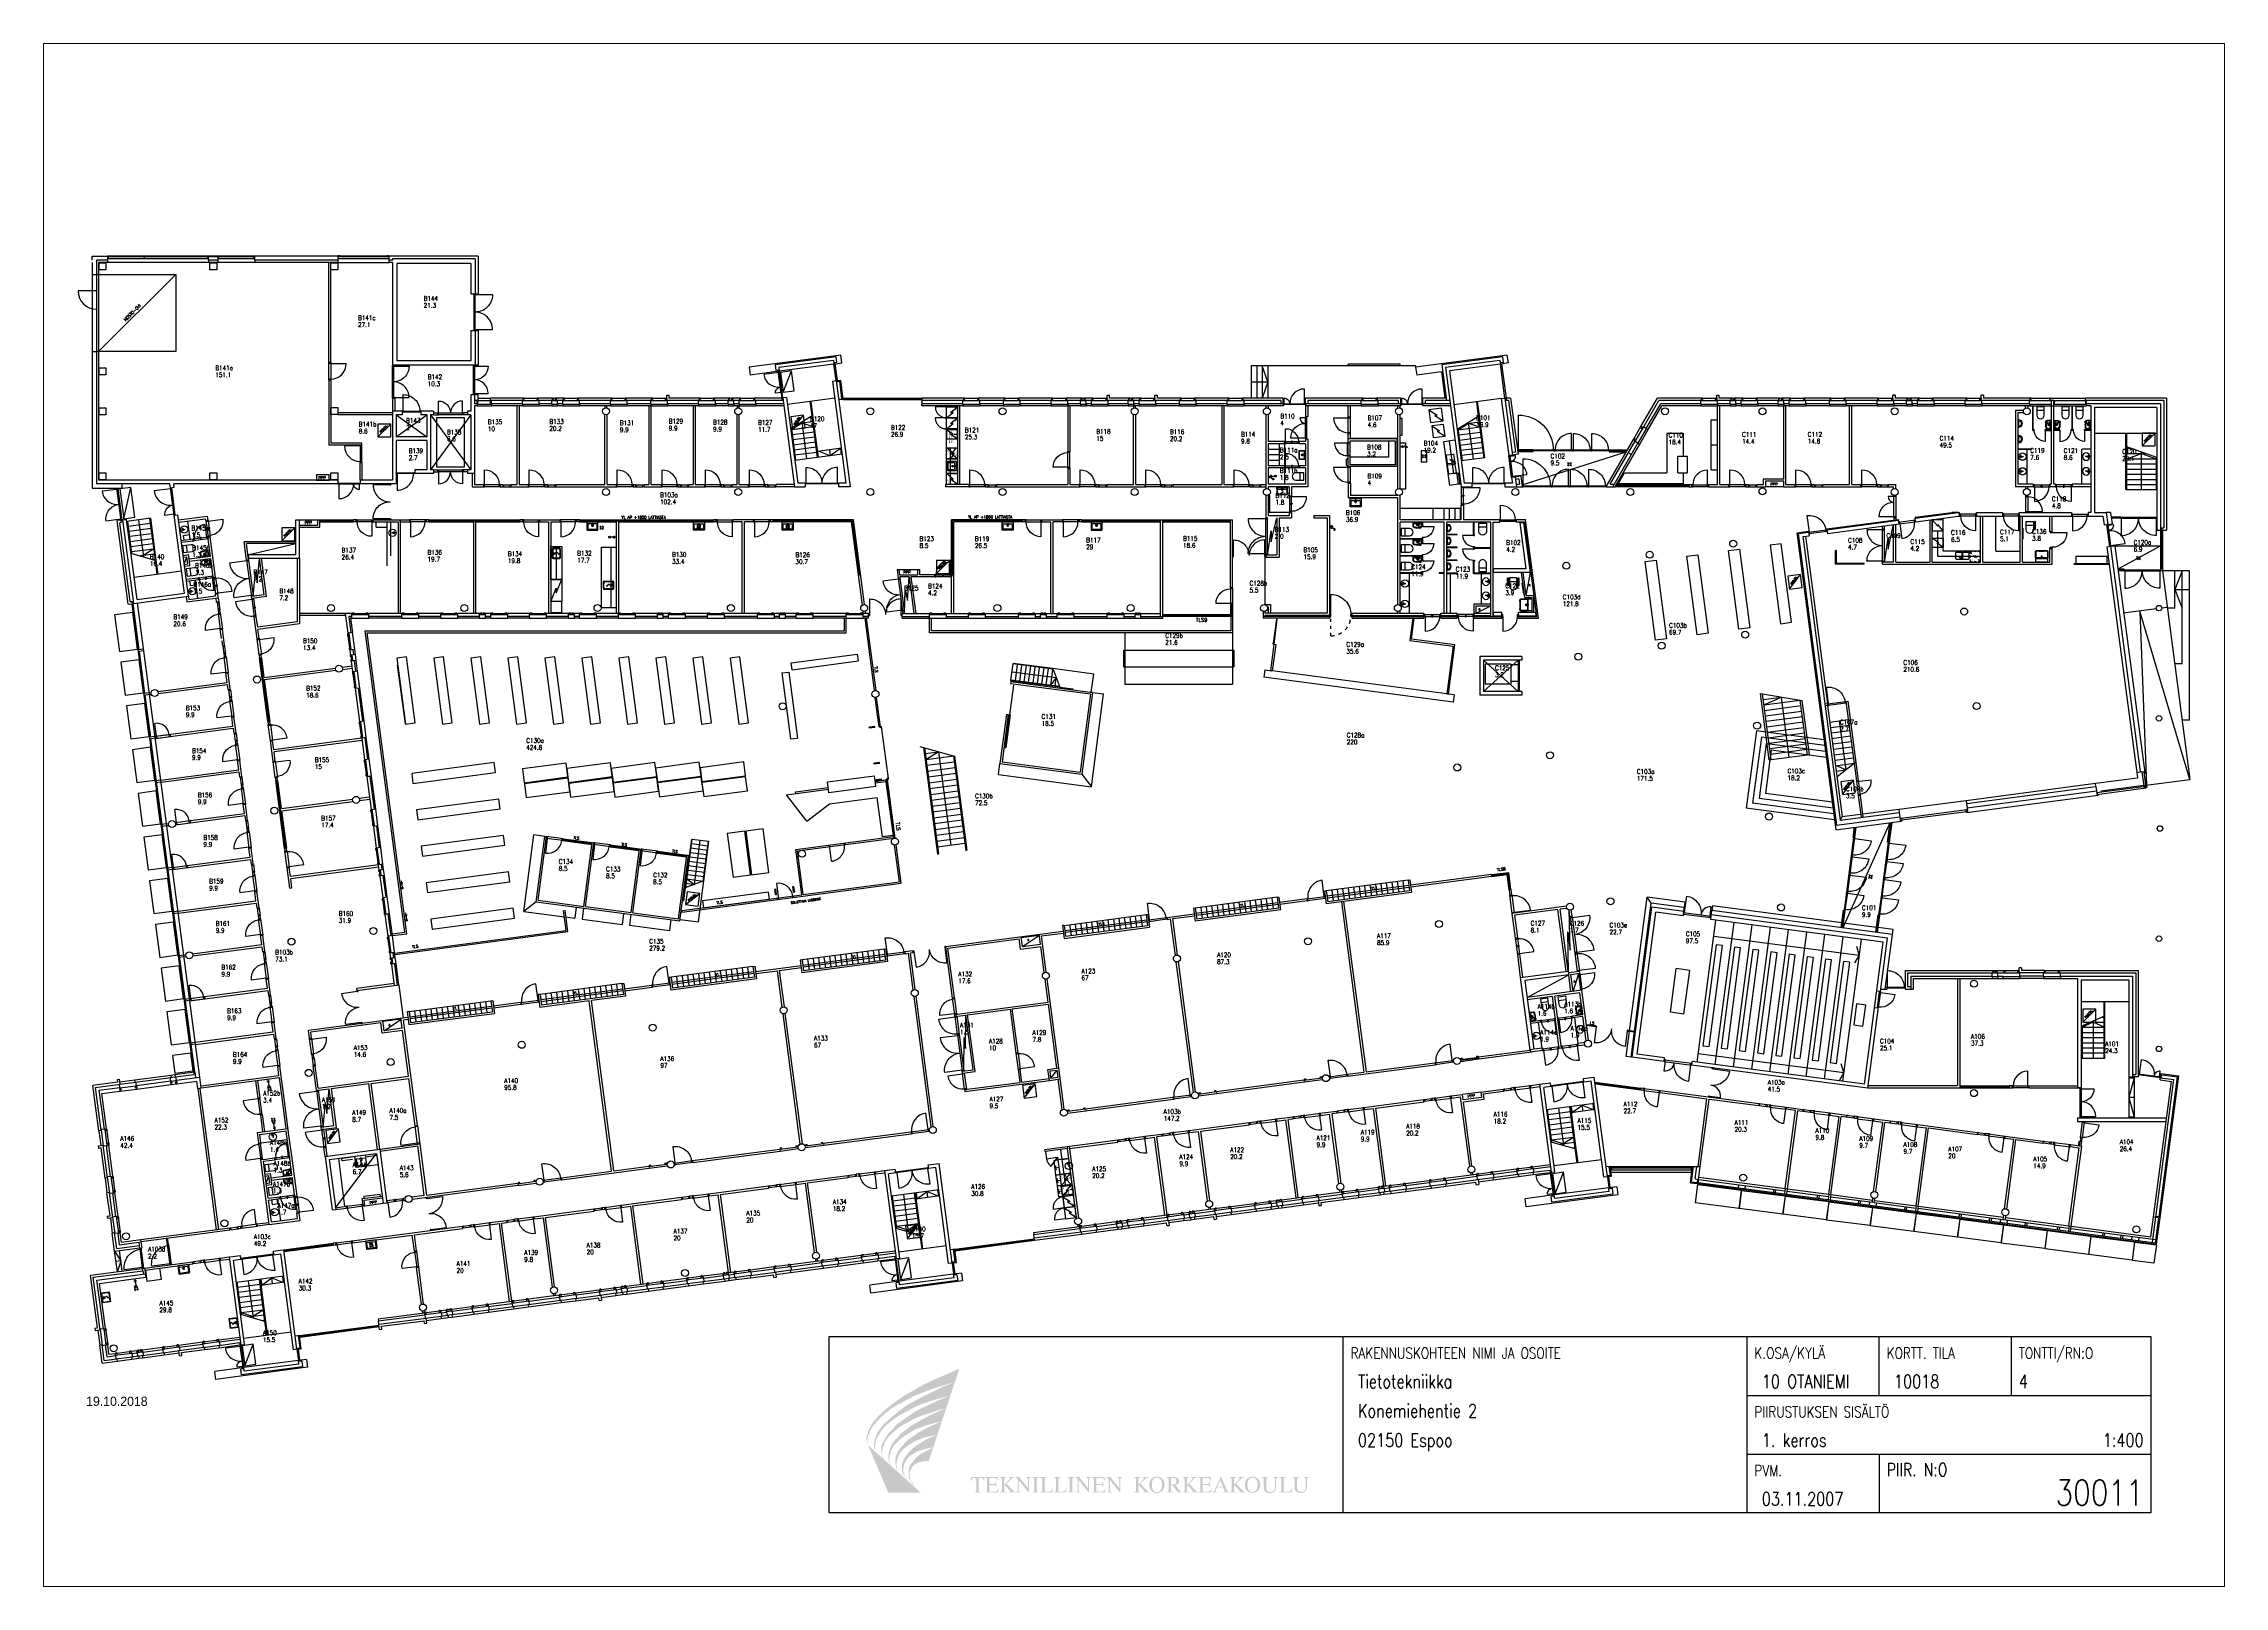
# Paper-space layout 'A4' of a CAD drawing. Extents: x 0 to 297, y 0 to 210.
# The model-space entities are those that its viewports show. They can reach past a viewport. Long polylines and large blocks are cut down to what shows.
import ezdxf
from ezdxf.enums import TextEntityAlignment as Align

# ---------------------------------------------------------------- set-up
doc = ezdxf.new("R2010")
doc.units = 0
doc.header["$LTSCALE"] = 100
doc.header["$MEASUREMENT"] = 0
for name, pattern in [('KL', [2, 1, -1]), ('KP', [4, 2, -2]), ('PKL', [3, 1, -1, 0, -1]), ('PKP', [6, 2, -2, 0, -2])]:
    doc.linetypes.add(name, pattern=pattern)
doc.layers.get('0').update_dxf_attribs({"linetype": 'CONTINUOUS'})
for name, color, linetype in [('ART1100T0', 7, 'CONTINUOUS'), ('ART1100T3', 7, 'CONTINUOUS'), ('ART1100TB', 7, 'CONTINUOUS'), ('ASHIUS', 253, 'CONTINUOUS'), ('ASKESKI', 253, 'CONTINUOUS'), ('ASKIINTOKALKD', 254, 'CONTINUOUS'), ('ASSANITKAL', 253, 'CONTINUOUS'), ('FM_I', 7, 'CONTINUOUS'), ('fm_omat', 7, 'CONTINUOUS'), ('M00402', 7, 'CONTINUOUS'), ('M06001', 7, 'CONTINUOUS'), ('M06037', 8, 'CONTINUOUS'), ('M06041', 8, 'CONTINUOUS'), ('M06051', 3, 'CONTINUOUS'), ('M06080', 253, 'CONTINUOUS'), ('M06081', 8, 'CONTINUOUS'), ('M09902', 7, 'CONTINUOUS')]:
    doc.layers.add(name, color=color, linetype=linetype)
doc.styles.add('ARIAL', font='arial.ttf')
doc.styles.add('FISO', font='fiso.shx', dxfattribs={"height": 200})
doc.styles.add('S', font='ROMANS.shx', dxfattribs={"width": 0.8})
doc.styles.get("Standard").update_dxf_attribs({"font": 'simplex.shx'})

# ---------------------------------------------------------------- blocks, each defined once
blk = doc.blocks.new('mininimiö')
for color, points in [(253, [(-176.45, 17.1), (-177.24, 17.03), (-177.87, 16.87), (-178.19, 16.71), (-178.42, 16.55), (-178.66, 16.32), (-178.82, 16.08), (-178.9, 15.84), (-179.05, 15.61), (-179.05, 15.29), (-179.05, 14.98), (-178.97, 14.66), (-178.9, 14.35), (-178.66, 14.03), (-178.5, 13.64), (-178.58, 13.72), (-178.82, 14.11), (-179.05, 14.5), (-179.21, 14.9), (-179.21, 15.29), (-179.21, 15.69), (-179.13, 16.08), (-179.05, 16.4), (-178.82, 16.71), (-178.58, 17.03), (-178.34, 17.34), (-178.03, 17.66), (-177.63, 17.97), (-176.77, 18.44), (-175.82, 18.92), (-176.45, 18.84), (-177, 18.68), (-177.56, 18.52), (-178.03, 18.37), (-178.42, 18.13), (-178.82, 17.89), (-179.13, 17.66), (-179.37, 17.34), (-179.6, 17.03), (-179.76, 16.71), (-179.84, 16.4), (-179.92, 16), (-179.92, 15.69), (-179.84, 15.29), (-179.68, 14.9), (-179.45, 14.58), (-179.53, 14.58), (-179.84, 15.06), (-180, 15.45), (-180.08, 15.84), (-180.08, 16.32), (-180.08, 16.71), (-179.92, 17.1), (-179.76, 17.5), (-179.45, 17.89), (-179.13, 18.29), (-178.74, 18.68), (-178.27, 19.07), (-177.79, 19.39), (-176.61, 20.1), (-175.27, 20.65), (-176.06, 20.49), (-176.85, 20.33), (-177.48, 20.1), (-178.11, 19.86), (-178.66, 19.55), (-179.21, 19.23), (-179.6, 18.92), (-180, 18.6), (-180.31, 18.21), (-180.55, 17.81), (-180.71, 17.42), (-180.79, 17.03), (-180.87, 16.63), (-180.79, 16.24), (-180.71, 15.84), (-180.55, 15.45), (-180.55, 15.53), (-180.79, 15.92), (-180.94, 16.4), (-181.02, 16.87), (-181.02, 17.26), (-180.94, 17.73), (-180.71, 18.21), (-180.47, 18.68), (-180.08, 19.07), (-179.68, 19.55), (-179.21, 20.02), (-178.58, 20.41), (-177.95, 20.89), (-177.24, 21.28), (-176.45, 21.67), (-175.59, 22.07), (-174.64, 22.46), (-175.67, 22.23), (-176.61, 21.99), (-177.48, 21.67), (-178.27, 21.36), (-178.97, 20.96), (-179.6, 20.57), (-180.16, 20.18), (-180.63, 19.78), (-181.02, 19.39), (-181.34, 18.92), (-181.57, 18.52), (-181.73, 18.05), (-181.81, 17.66), (-181.81, 17.18), (-181.73, 16.79), (-181.57, 16.4), (-181.81, 16.87), (-181.97, 17.34), (-181.97, 17.81), (-181.89, 18.29), (-181.73, 18.76), (-181.5, 19.31), (-181.18, 19.78), (-180.71, 20.26), (-180.23, 20.81), (-179.6, 21.28), (-178.9, 21.83), (-178.11, 22.3), (-177.24, 22.78), (-176.22, 23.33), (-175.19, 23.8), (-174.09, 24.27), (-175.27, 23.96), (-176.37, 23.56), (-177.4, 23.25), (-178.34, 22.86), (-179.21, 22.38), (-180, 21.99), (-180.63, 21.52), (-181.18, 21.04), (-181.73, 20.57), (-182.13, 20.1), (-182.44, 19.63), (-182.6, 19.07), (-182.76, 18.68), (-182.83, 18.21), (-182.76, 17.73), (-182.6, 17.34), (-182.68, 17.34), (-182.83, 17.81), (-182.91, 18.29), (-182.91, 18.76), (-182.83, 19.31), (-182.6, 19.78), (-182.28, 20.33), (-181.89, 20.89), (-181.34, 21.44), (-180.79, 22.07), (-180, 22.62), (-179.21, 23.17), (-178.27, 23.8), (-177.24, 24.35), (-176.06, 24.9), (-174.8, 25.46), (-173.46, 26.01), (-174.88, 25.61), (-176.22, 25.22), (-177.4, 24.83), (-178.5, 24.35), (-179.45, 23.8), (-180.39, 23.33), (-181.18, 22.78), (-181.81, 22.3), (-182.44, 21.75), (-182.91, 21.2), (-183.23, 20.65), (-183.54, 20.18), (-183.7, 19.63), (-183.78, 19.15), (-183.78, 18.68), (-183.7, 18.21), (-183.7, 18.29), (-183.86, 18.76), (-183.94, 19.23), (-183.86, 19.7), (-183.7, 20.26), (-183.47, 20.89), (-183.07, 21.44), (-182.6, 22.07), (-181.97, 22.62), (-181.26, 23.25), (-180.47, 23.88), (-179.53, 24.59), (-178.42, 25.22), (-177.24, 25.85), (-175.9, 26.48), (-174.48, 27.19), (-172.91, 27.82), (-174.48, 27.35), (-175.98, 26.87), (-177.4, 26.32), (-178.58, 25.85), (-179.76, 25.22), (-180.79, 24.67), (-181.65, 24.12), (-182.44, 23.49), (-183.07, 22.93), (-183.62, 22.3), (-184.1, 21.75), (-184.41, 21.2), (-184.65, 20.65), (-184.8, 20.1), (-184.8, 19.63), (-184.73, 19.15), (-184.73, 19.23), (-184.88, 19.7), (-184.96, 20.18), (-184.8, 20.73), (-184.65, 21.28), (-184.33, 21.91), (-183.86, 22.54), (-183.31, 23.17), (-182.68, 23.8), (-181.81, 24.51), (-180.87, 25.22), (-179.84, 25.93), (-178.58, 26.64), (-177.24, 27.43), (-175.74, 28.13), (-174.09, 28.84), (-172.28, 29.63)]), (256, [(-177.56, 12.77), (-184.73, 19.23), (-181.97, 12.77)])]:
    blk.add_hatch(color=color).paths.add_polyline_path(points)
h = blk.add_hatch(color=256)
h.paths.add_polyline_path([(-126.92, 14.82), (-126.92, 14.88), (-126.03, 14.88), (-126.03, 14.82), (-126.11, 14.81), (-126.16, 14.8), (-126.22, 14.78), (-126.25, 14.76), (-126.28, 14.71), (-126.3, 14.66), (-126.31, 14.58), (-126.31, 14.49), (-126.31, 13.59), (-126.3, 13.41), (-126.28, 13.27), (-126.25, 13.2), (-126.23, 13.14), (-126.2, 13.09), (-126.16, 13.03), (-126.13, 13), (-126.09, 12.95), (-126.04, 12.93), (-125.99, 12.9), (-125.93, 12.89), (-125.86, 12.87), (-125.8, 12.87), (-125.73, 12.85), (-125.65, 12.87), (-125.59, 12.87), (-125.52, 12.89), (-125.46, 12.91), (-125.41, 12.93), (-125.35, 12.97), (-125.31, 13), (-125.26, 13.04), (-125.22, 13.1), (-125.19, 13.15), (-125.15, 13.21), (-125.13, 13.28), (-125.12, 13.34), (-125.11, 13.42), (-125.1, 13.5), (-125.1, 13.58), (-125.1, 14.49), (-125.1, 14.58), (-125.11, 14.64), (-125.13, 14.7), (-125.15, 14.74), (-125.2, 14.78), (-125.24, 14.8), (-125.31, 14.81), (-125.39, 14.82), (-125.39, 14.88), (-124.69, 14.88), (-124.69, 14.82), (-124.75, 14.81), (-124.81, 14.8), (-124.85, 14.78), (-124.89, 14.74), (-124.92, 14.7), (-124.93, 14.64), (-124.94, 14.57), (-124.94, 14.48), (-124.94, 13.62), (-124.95, 13.51), (-124.96, 13.41), (-124.98, 13.31), (-125, 13.23), (-125.03, 13.14), (-125.06, 13.08), (-125.11, 13.01), (-125.16, 12.94), (-125.22, 12.89), (-125.28, 12.84), (-125.35, 12.81), (-125.42, 12.78), (-125.51, 12.74), (-125.6, 12.73), (-125.69, 12.72), (-125.79, 12.71), (-125.89, 12.72), (-125.99, 12.73), (-126.09, 12.74), (-126.16, 12.78), (-126.25, 12.81), (-126.32, 12.84), (-126.39, 12.89), (-126.44, 12.94), (-126.49, 13), (-126.53, 13.05), (-126.57, 13.12), (-126.59, 13.19), (-126.6, 13.28), (-126.62, 13.37), (-126.62, 13.47), (-126.63, 13.59), (-126.63, 14.38), (-126.63, 14.51), (-126.64, 14.61), (-126.67, 14.69), (-126.69, 14.74), (-126.72, 14.78), (-126.78, 14.8), (-126.84, 14.81)])
h.paths.add_polyline_path([(-128.73, 12.78), (-128.73, 12.83), (-128.71, 12.83), (-128.64, 12.84), (-128.58, 12.85), (-128.53, 12.88), (-128.5, 12.9), (-128.47, 12.94), (-128.45, 13), (-128.44, 13.07), (-128.43, 13.15), (-128.43, 14.53), (-128.44, 14.61), (-128.45, 14.68), (-128.47, 14.73), (-128.5, 14.77), (-128.53, 14.79), (-128.58, 14.8), (-128.64, 14.81), (-128.72, 14.82), (-128.73, 14.88), (-127.81, 14.88), (-127.81, 14.82), (-127.83, 14.82), (-127.9, 14.81), (-127.97, 14.8), (-128.01, 14.78), (-128.05, 14.76), (-128.08, 14.72), (-128.1, 14.67), (-128.11, 14.6), (-128.11, 14.53), (-128.11, 13.11), (-128.11, 13.04), (-128.1, 13), (-128.09, 12.95), (-128.08, 12.93), (-128.05, 12.92), (-128.01, 12.91), (-127.97, 12.9), (-127.91, 12.9), (-127.57, 12.9), (-127.45, 12.91), (-127.37, 12.92), (-127.28, 12.95), (-127.2, 13), (-127.13, 13.07), (-127.07, 13.13), (-127.01, 13.22), (-126.97, 13.33), (-126.9, 13.33), (-127.07, 12.78)])
h.paths.add_polyline_path([(-131.11, 14.82), (-131.11, 14.88), (-130.22, 14.88), (-130.22, 14.82), (-130.3, 14.81), (-130.37, 14.8), (-130.41, 14.78), (-130.44, 14.76), (-130.47, 14.71), (-130.49, 14.66), (-130.5, 14.58), (-130.5, 14.49), (-130.5, 13.59), (-130.49, 13.41), (-130.47, 13.27), (-130.44, 13.2), (-130.42, 13.14), (-130.39, 13.09), (-130.36, 13.03), (-130.32, 13), (-130.28, 12.95), (-130.23, 12.93), (-130.18, 12.9), (-130.12, 12.89), (-130.06, 12.87), (-129.99, 12.87), (-129.92, 12.85), (-129.84, 12.87), (-129.78, 12.87), (-129.71, 12.89), (-129.66, 12.91), (-129.6, 12.93), (-129.54, 12.97), (-129.5, 13), (-129.46, 13.04), (-129.41, 13.1), (-129.38, 13.15), (-129.36, 13.21), (-129.32, 13.28), (-129.31, 13.34), (-129.3, 13.42), (-129.29, 13.5), (-129.29, 13.58), (-129.29, 14.49), (-129.29, 14.58), (-129.3, 14.64), (-129.32, 14.7), (-129.34, 14.74), (-129.39, 14.78), (-129.43, 14.8), (-129.5, 14.81), (-129.58, 14.82), (-129.58, 14.88), (-128.88, 14.88), (-128.88, 14.82), (-128.94, 14.81), (-129, 14.8), (-129.04, 14.78), (-129.08, 14.74), (-129.11, 14.7), (-129.12, 14.64), (-129.13, 14.57), (-129.14, 14.48), (-129.14, 13.62), (-129.14, 13.51), (-129.16, 13.41), (-129.17, 13.31), (-129.19, 13.23), (-129.22, 13.14), (-129.26, 13.08), (-129.3, 13.01), (-129.36, 12.94), (-129.41, 12.89), (-129.47, 12.84), (-129.54, 12.81), (-129.61, 12.78), (-129.7, 12.74), (-129.79, 12.73), (-129.88, 12.72), (-129.98, 12.71), (-130.09, 12.72), (-130.18, 12.73), (-130.28, 12.74), (-130.37, 12.78), (-130.44, 12.81), (-130.51, 12.84), (-130.58, 12.89), (-130.63, 12.94), (-130.68, 13), (-130.72, 13.05), (-130.76, 13.12), (-130.78, 13.19), (-130.8, 13.28), (-130.81, 13.37), (-130.81, 13.47), (-130.82, 13.59), (-130.82, 14.38), (-130.82, 14.51), (-130.83, 14.61), (-130.86, 14.69), (-130.88, 14.74), (-130.91, 14.78), (-130.97, 14.8), (-131.03, 14.81)])
h.paths.add_polyline_path([(-133.39, 13.83), (-133.39, 13.96), (-133.38, 14.07), (-133.36, 14.18), (-133.32, 14.28), (-133.28, 14.38), (-133.23, 14.47), (-133.18, 14.54), (-133.11, 14.62), (-133.03, 14.7), (-132.96, 14.76), (-132.87, 14.81), (-132.78, 14.86), (-132.68, 14.89), (-132.58, 14.91), (-132.47, 14.92), (-132.36, 14.93), (-132.25, 14.92), (-132.13, 14.91), (-132.03, 14.89), (-131.93, 14.86), (-131.85, 14.81), (-131.76, 14.76), (-131.68, 14.7), (-131.6, 14.62), (-131.53, 14.54), (-131.48, 14.47), (-131.42, 14.38), (-131.39, 14.28), (-131.36, 14.18), (-131.33, 14.07), (-131.32, 13.96), (-131.31, 13.83), (-131.32, 13.71), (-131.33, 13.59), (-131.36, 13.48), (-131.39, 13.38), (-131.42, 13.28), (-131.48, 13.19), (-131.53, 13.11), (-131.6, 13.02), (-131.68, 12.95), (-131.76, 12.9), (-131.85, 12.84), (-131.93, 12.8), (-132.03, 12.77), (-132.13, 12.74), (-132.25, 12.73), (-132.36, 12.72), (-132.47, 12.73), (-132.58, 12.74), (-132.68, 12.77), (-132.78, 12.8), (-132.87, 12.84), (-132.96, 12.9), (-133.03, 12.95), (-133.11, 13.02), (-133.18, 13.11), (-133.23, 13.19), (-133.28, 13.28), (-133.32, 13.38), (-133.36, 13.48), (-133.38, 13.59), (-133.39, 13.71)])
h.paths.add_polyline_path([(-133.05, 13.83), (-133.05, 13.72), (-133.03, 13.61), (-133.02, 13.51), (-133, 13.42), (-132.98, 13.33), (-132.95, 13.25), (-132.9, 13.18), (-132.86, 13.11), (-132.81, 13.04), (-132.76, 12.99), (-132.7, 12.94), (-132.65, 12.91), (-132.58, 12.88), (-132.5, 12.85), (-132.43, 12.84), (-132.36, 12.84), (-132.28, 12.84), (-132.2, 12.85), (-132.13, 12.88), (-132.07, 12.91), (-132.01, 12.94), (-131.96, 12.99), (-131.9, 13.04), (-131.85, 13.11), (-131.8, 13.18), (-131.77, 13.25), (-131.73, 13.33), (-131.71, 13.42), (-131.69, 13.51), (-131.68, 13.61), (-131.67, 13.72), (-131.67, 13.83), (-131.67, 13.94), (-131.68, 14.04), (-131.69, 14.14), (-131.71, 14.23), (-131.73, 14.32), (-131.77, 14.4), (-131.8, 14.48), (-131.85, 14.54), (-131.9, 14.61), (-131.96, 14.67), (-132.01, 14.71), (-132.07, 14.74), (-132.13, 14.78), (-132.2, 14.8), (-132.28, 14.81), (-132.36, 14.81), (-132.43, 14.81), (-132.5, 14.8), (-132.58, 14.78), (-132.65, 14.74), (-132.7, 14.71), (-132.76, 14.67), (-132.81, 14.61), (-132.86, 14.54), (-132.9, 14.48), (-132.95, 14.4), (-132.98, 14.32), (-133, 14.23), (-133.02, 14.14), (-133.03, 14.04), (-133.05, 13.94)], flags=16)
h.paths.add_polyline_path([(-135.5, 12.78), (-135.5, 12.83), (-135.47, 12.83), (-135.4, 12.84), (-135.35, 12.85), (-135.3, 12.88), (-135.27, 12.9), (-135.24, 12.93), (-135.22, 12.99), (-135.21, 13.04), (-135.2, 13.11), (-135.2, 14.51), (-135.21, 14.59), (-135.22, 14.67), (-135.24, 14.71), (-135.27, 14.76), (-135.3, 14.78), (-135.36, 14.8), (-135.41, 14.81), (-135.49, 14.82), (-135.5, 14.88), (-134.6, 14.88), (-134.6, 14.82), (-134.68, 14.81), (-134.75, 14.8), (-134.79, 14.78), (-134.82, 14.76), (-134.86, 14.72), (-134.87, 14.67), (-134.88, 14.6), (-134.89, 14.51), (-134.89, 13.87), (-134.87, 13.87), (-134.85, 13.88), (-134.82, 13.9), (-134.79, 13.92), (-134.29, 14.44), (-134.21, 14.53), (-134.16, 14.61), (-134.12, 14.68), (-134.11, 14.72), (-134.11, 14.74), (-134.12, 14.76), (-134.14, 14.78), (-134.16, 14.79), (-134.21, 14.81), (-134.31, 14.82), (-134.31, 14.88), (-133.52, 14.88), (-133.52, 14.82), (-133.59, 14.81), (-133.66, 14.8), (-133.72, 14.78), (-133.78, 14.76), (-133.85, 14.72), (-133.9, 14.68), (-133.97, 14.62), (-134.02, 14.56), (-134.57, 13.97), (-133.69, 13.03), (-133.6, 12.94), (-133.51, 12.89), (-133.43, 12.85), (-133.36, 12.83), (-133.36, 12.78), (-134.3, 12.78), (-134.3, 12.83), (-134.17, 12.85), (-134.11, 12.87), (-134.08, 12.89), (-134.07, 12.93), (-134.08, 12.95), (-134.09, 12.98), (-134.11, 13.01), (-134.15, 13.05), (-134.78, 13.73), (-134.79, 13.74), (-134.82, 13.77), (-134.87, 13.78), (-134.88, 13.78), (-134.89, 13.78), (-134.89, 13.11), (-134.88, 13.03), (-134.88, 12.98), (-134.86, 12.93), (-134.84, 12.9), (-134.79, 12.88), (-134.75, 12.85), (-134.68, 12.84), (-134.6, 12.83), (-134.6, 12.78)])
h.paths.add_polyline_path([(-137.81, 12.78), (-137.81, 12.83), (-137.77, 12.84), (-137.73, 12.85), (-137.69, 12.87), (-137.66, 12.9), (-137.63, 12.93), (-137.59, 12.98), (-137.56, 13.03), (-137.53, 13.11), (-136.7, 14.92), (-136.63, 14.92), (-135.84, 13.08), (-135.8, 13.01), (-135.77, 12.97), (-135.74, 12.92), (-135.71, 12.89), (-135.68, 12.87), (-135.64, 12.84), (-135.6, 12.83), (-135.55, 12.83), (-135.55, 12.78), (-136.38, 12.78), (-136.38, 12.83), (-136.28, 12.84), (-136.2, 12.87), (-136.19, 12.89), (-136.17, 12.91), (-136.16, 12.94), (-136.16, 12.98), (-136.16, 13), (-136.17, 13.02), (-136.17, 13.04), (-136.18, 13.07), (-136.35, 13.47), (-137.2, 13.47), (-137.35, 13.13), (-137.37, 13.08), (-137.38, 13.03), (-137.39, 13), (-137.39, 12.97), (-137.39, 12.93), (-137.38, 12.91), (-137.37, 12.89), (-137.35, 12.87), (-137.27, 12.84), (-137.18, 12.83), (-137.16, 12.83), (-137.16, 12.78)])
h.paths.add_polyline_path([(-137.16, 13.59), (-136.39, 13.59), (-136.76, 14.48)], flags=16)
h.paths.add_polyline_path([(-139.76, 12.78), (-139.76, 12.83), (-139.68, 12.84), (-139.62, 12.85), (-139.56, 12.88), (-139.53, 12.9), (-139.5, 12.93), (-139.48, 12.98), (-139.47, 13.04), (-139.47, 13.12), (-139.47, 14.53), (-139.47, 14.61), (-139.48, 14.67), (-139.5, 14.72), (-139.53, 14.76), (-139.56, 14.78), (-139.62, 14.8), (-139.68, 14.81), (-139.76, 14.82), (-139.76, 14.88), (-138.05, 14.88), (-138.01, 14.41), (-138.08, 14.41), (-138.1, 14.51), (-138.13, 14.59), (-138.16, 14.64), (-138.19, 14.69), (-138.25, 14.72), (-138.31, 14.74), (-138.39, 14.76), (-138.49, 14.76), (-139, 14.76), (-139.08, 14.76), (-139.13, 14.73), (-139.14, 14.69), (-139.15, 14.61), (-139.15, 14.04), (-139.15, 13.99), (-139.14, 13.96), (-139.1, 13.94), (-139.05, 13.94), (-138.65, 13.94), (-138.55, 13.94), (-138.46, 13.96), (-138.39, 13.98), (-138.35, 14), (-138.31, 14.04), (-138.29, 14.09), (-138.27, 14.16), (-138.27, 14.24), (-138.2, 14.24), (-138.2, 13.51), (-138.27, 13.51), (-138.27, 13.6), (-138.29, 13.67), (-138.31, 13.72), (-138.35, 13.76), (-138.39, 13.79), (-138.46, 13.81), (-138.55, 13.82), (-138.65, 13.82), (-139.06, 13.82), (-139.1, 13.82), (-139.13, 13.8), (-139.15, 13.78), (-139.15, 13.72), (-139.15, 13.09), (-139.14, 13), (-139.12, 12.94), (-139.1, 12.92), (-139.07, 12.91), (-139.05, 12.91), (-139, 12.9), (-138.54, 12.9), (-138.4, 12.91), (-138.29, 12.92), (-138.19, 12.95), (-138.13, 12.99), (-138.06, 13.04), (-138, 13.11), (-137.95, 13.21), (-137.9, 13.32), (-137.85, 13.29), (-138, 12.78)])
h.paths.add_polyline_path([(-141.91, 12.78), (-141.91, 12.83), (-141.87, 12.83), (-141.81, 12.84), (-141.75, 12.85), (-141.71, 12.88), (-141.67, 12.9), (-141.64, 12.93), (-141.63, 12.99), (-141.62, 13.04), (-141.61, 13.11), (-141.61, 14.51), (-141.62, 14.59), (-141.63, 14.67), (-141.64, 14.71), (-141.67, 14.76), (-141.71, 14.78), (-141.75, 14.8), (-141.82, 14.81), (-141.89, 14.82), (-141.89, 14.88), (-140.99, 14.88), (-140.99, 14.82), (-141.08, 14.81), (-141.14, 14.8), (-141.19, 14.78), (-141.23, 14.76), (-141.26, 14.72), (-141.27, 14.67), (-141.28, 14.6), (-141.29, 14.51), (-141.29, 13.87), (-141.27, 13.87), (-141.25, 13.88), (-141.23, 13.9), (-141.19, 13.92), (-140.69, 14.44), (-140.62, 14.53), (-140.56, 14.61), (-140.52, 14.68), (-140.5, 14.72), (-140.52, 14.74), (-140.52, 14.76), (-140.54, 14.78), (-140.56, 14.79), (-140.62, 14.81), (-140.72, 14.82), (-140.72, 14.88), (-139.93, 14.88), (-139.93, 14.82), (-139.99, 14.81), (-140.06, 14.8), (-140.13, 14.78), (-140.18, 14.76), (-140.24, 14.72), (-140.3, 14.68), (-140.36, 14.62), (-140.43, 14.56), (-140.97, 13.97), (-140.09, 13.03), (-139.99, 12.94), (-139.92, 12.89), (-139.84, 12.85), (-139.76, 12.83), (-139.76, 12.78), (-140.69, 12.78), (-140.69, 12.83), (-140.57, 12.85), (-140.5, 12.87), (-140.48, 12.89), (-140.47, 12.93), (-140.48, 12.95), (-140.49, 12.98), (-140.52, 13.01), (-140.55, 13.05), (-141.18, 13.73), (-141.18, 13.74), (-141.23, 13.77), (-141.26, 13.78), (-141.27, 13.78), (-141.28, 13.78), (-141.29, 13.78), (-141.29, 13.11), (-141.28, 13.03), (-141.27, 12.98), (-141.26, 12.93), (-141.23, 12.9), (-141.19, 12.88), (-141.15, 12.85), (-141.08, 12.84), (-141.01, 12.83), (-141.01, 12.78)])
h.paths.add_polyline_path([(-144.1, 12.78), (-144.1, 12.83), (-144.06, 12.83), (-144, 12.84), (-143.94, 12.85), (-143.88, 12.88), (-143.85, 12.9), (-143.83, 12.94), (-143.81, 12.99), (-143.8, 13.05), (-143.8, 13.13), (-143.8, 14.56), (-143.8, 14.62), (-143.81, 14.68), (-143.83, 14.72), (-143.86, 14.76), (-143.9, 14.79), (-143.95, 14.8), (-144.02, 14.81), (-144.1, 14.82), (-144.1, 14.88), (-143.08, 14.88), (-142.92, 14.88), (-142.78, 14.84), (-142.72, 14.82), (-142.66, 14.8), (-142.62, 14.78), (-142.56, 14.74), (-142.53, 14.7), (-142.48, 14.67), (-142.46, 14.62), (-142.43, 14.57), (-142.42, 14.52), (-142.39, 14.47), (-142.38, 14.4), (-142.38, 14.33), (-142.39, 14.23), (-142.42, 14.14), (-142.46, 14.07), (-142.52, 13.99), (-142.58, 13.93), (-142.67, 13.88), (-142.77, 13.83), (-142.88, 13.8), (-142.69, 13.56), (-142.54, 13.34), (-142.41, 13.18), (-142.29, 13.05), (-142.21, 12.97), (-142.13, 12.9), (-142.07, 12.85), (-142.02, 12.83), (-142.02, 12.78), (-142.47, 12.78), (-142.56, 12.88), (-142.66, 12.99), (-142.75, 13.11), (-142.85, 13.22), (-142.94, 13.34), (-143.04, 13.47), (-143.13, 13.6), (-143.23, 13.73), (-143.41, 13.73), (-143.44, 13.73), (-143.47, 13.71), (-143.48, 13.69), (-143.48, 13.66), (-143.48, 13.13), (-143.48, 13.05), (-143.47, 12.99), (-143.45, 12.94), (-143.43, 12.9), (-143.38, 12.88), (-143.34, 12.85), (-143.27, 12.84), (-143.19, 12.83), (-143.17, 12.83), (-143.17, 12.78)])
h.paths.add_polyline_path([(-143.48, 13.92), (-143.48, 13.89), (-143.46, 13.87), (-143.44, 13.84), (-143.41, 13.84), (-143.24, 13.86), (-143.09, 13.87), (-143.03, 13.89), (-142.97, 13.91), (-142.93, 13.93), (-142.88, 13.96), (-142.84, 13.99), (-142.81, 14.02), (-142.78, 14.07), (-142.76, 14.11), (-142.74, 14.16), (-142.73, 14.21), (-142.72, 14.27), (-142.72, 14.32), (-142.73, 14.43), (-142.75, 14.52), (-142.77, 14.57), (-142.79, 14.6), (-142.83, 14.63), (-142.85, 14.67), (-142.93, 14.71), (-143.03, 14.74), (-143.15, 14.77), (-143.28, 14.77), (-143.35, 14.77), (-143.4, 14.76), (-143.43, 14.76), (-143.45, 14.73), (-143.46, 14.72), (-143.47, 14.69), (-143.48, 14.66), (-143.48, 14.6)], flags=16)
h.paths.add_polyline_path([(-146.42, 13.83), (-146.42, 13.96), (-146.41, 14.07), (-146.39, 14.18), (-146.35, 14.28), (-146.31, 14.38), (-146.26, 14.47), (-146.21, 14.54), (-146.14, 14.62), (-146.06, 14.7), (-145.99, 14.76), (-145.9, 14.81), (-145.81, 14.86), (-145.71, 14.89), (-145.61, 14.91), (-145.5, 14.92), (-145.38, 14.93), (-145.26, 14.92), (-145.16, 14.91), (-145.05, 14.89), (-144.96, 14.86), (-144.86, 14.81), (-144.78, 14.76), (-144.71, 14.7), (-144.63, 14.62), (-144.56, 14.54), (-144.51, 14.47), (-144.45, 14.38), (-144.42, 14.28), (-144.38, 14.18), (-144.36, 14.07), (-144.35, 13.96), (-144.34, 13.83), (-144.35, 13.71), (-144.36, 13.59), (-144.38, 13.48), (-144.42, 13.38), (-144.45, 13.28), (-144.51, 13.19), (-144.56, 13.11), (-144.63, 13.02), (-144.71, 12.95), (-144.78, 12.9), (-144.86, 12.84), (-144.96, 12.8), (-145.05, 12.77), (-145.16, 12.74), (-145.26, 12.73), (-145.38, 12.72), (-145.5, 12.73), (-145.61, 12.74), (-145.71, 12.77), (-145.81, 12.8), (-145.9, 12.84), (-145.99, 12.9), (-146.06, 12.95), (-146.14, 13.02), (-146.21, 13.11), (-146.26, 13.19), (-146.31, 13.28), (-146.35, 13.38), (-146.39, 13.48), (-146.41, 13.59), (-146.42, 13.71)])
h.paths.add_polyline_path([(-146.07, 13.83), (-146.07, 13.72), (-146.06, 13.61), (-146.05, 13.51), (-146.03, 13.42), (-146, 13.33), (-145.97, 13.25), (-145.93, 13.18), (-145.89, 13.11), (-145.84, 13.04), (-145.79, 12.99), (-145.73, 12.94), (-145.66, 12.91), (-145.61, 12.88), (-145.53, 12.85), (-145.46, 12.84), (-145.38, 12.84), (-145.31, 12.84), (-145.23, 12.85), (-145.16, 12.88), (-145.1, 12.91), (-145.04, 12.94), (-144.97, 12.99), (-144.93, 13.04), (-144.87, 13.11), (-144.83, 13.18), (-144.8, 13.25), (-144.76, 13.33), (-144.74, 13.42), (-144.72, 13.51), (-144.7, 13.61), (-144.7, 13.72), (-144.68, 13.83), (-144.7, 13.94), (-144.7, 14.04), (-144.72, 14.14), (-144.74, 14.23), (-144.76, 14.32), (-144.8, 14.4), (-144.83, 14.48), (-144.87, 14.54), (-144.93, 14.61), (-144.97, 14.67), (-145.04, 14.71), (-145.1, 14.74), (-145.16, 14.78), (-145.23, 14.8), (-145.31, 14.81), (-145.38, 14.81), (-145.46, 14.81), (-145.53, 14.8), (-145.61, 14.78), (-145.66, 14.74), (-145.73, 14.71), (-145.79, 14.67), (-145.84, 14.61), (-145.89, 14.54), (-145.93, 14.48), (-145.97, 14.4), (-146, 14.32), (-146.03, 14.23), (-146.05, 14.14), (-146.06, 14.04), (-146.07, 13.94)], flags=16)
h.paths.add_polyline_path([(-148.53, 12.78), (-148.53, 12.83), (-148.5, 12.83), (-148.43, 12.84), (-148.38, 12.85), (-148.33, 12.88), (-148.3, 12.9), (-148.26, 12.93), (-148.25, 12.99), (-148.24, 13.04), (-148.23, 13.11), (-148.23, 14.51), (-148.24, 14.59), (-148.25, 14.67), (-148.26, 14.71), (-148.3, 14.76), (-148.33, 14.78), (-148.39, 14.8), (-148.44, 14.81), (-148.52, 14.82), (-148.52, 14.88), (-147.63, 14.88), (-147.63, 14.82), (-147.71, 14.81), (-147.76, 14.8), (-147.82, 14.78), (-147.85, 14.76), (-147.89, 14.72), (-147.9, 14.67), (-147.91, 14.6), (-147.92, 14.51), (-147.92, 13.87), (-147.9, 13.87), (-147.87, 13.88), (-147.85, 13.9), (-147.82, 13.92), (-147.32, 14.44), (-147.24, 14.53), (-147.19, 14.61), (-147.14, 14.68), (-147.13, 14.72), (-147.14, 14.74), (-147.14, 14.76), (-147.16, 14.78), (-147.19, 14.79), (-147.24, 14.81), (-147.34, 14.82), (-147.34, 14.88), (-146.55, 14.88), (-146.55, 14.82), (-146.62, 14.81), (-146.69, 14.8), (-146.75, 14.78), (-146.81, 14.76), (-146.86, 14.72), (-146.93, 14.68), (-146.99, 14.62), (-147.05, 14.56), (-147.6, 13.97), (-146.72, 13.03), (-146.62, 12.94), (-146.54, 12.89), (-146.46, 12.85), (-146.39, 12.83), (-146.39, 12.78), (-147.32, 12.78), (-147.32, 12.83), (-147.2, 12.85), (-147.13, 12.87), (-147.11, 12.89), (-147.1, 12.93), (-147.11, 12.95), (-147.12, 12.98), (-147.14, 13.01), (-147.17, 13.05), (-147.81, 13.73), (-147.81, 13.74), (-147.85, 13.77), (-147.89, 13.78), (-147.9, 13.78), (-147.91, 13.78), (-147.92, 13.78), (-147.92, 13.11), (-147.91, 13.03), (-147.9, 12.98), (-147.89, 12.93), (-147.85, 12.9), (-147.82, 12.88), (-147.77, 12.85), (-147.71, 12.84), (-147.63, 12.83), (-147.63, 12.78)])
h.paths.add_polyline_path([(-151.79, 13.13), (-151.79, 13.04), (-151.78, 12.99), (-151.77, 12.93), (-151.73, 12.9), (-151.7, 12.88), (-151.65, 12.87), (-151.59, 12.84), (-151.5, 12.83), (-151.5, 12.78), (-152.22, 12.78), (-152.22, 12.83), (-152.14, 12.84), (-152.08, 12.87), (-152.02, 12.88), (-151.99, 12.9), (-151.97, 12.93), (-151.94, 12.99), (-151.93, 13.04), (-151.93, 13.13), (-151.93, 14.6), (-152, 14.69), (-152.05, 14.76), (-152.1, 14.78), (-152.13, 14.8), (-152.18, 14.81), (-152.22, 14.82), (-152.22, 14.88), (-151.71, 14.88), (-150.52, 13.39), (-150.52, 14.53), (-150.52, 14.61), (-150.53, 14.68), (-150.55, 14.72), (-150.58, 14.76), (-150.61, 14.78), (-150.65, 14.8), (-150.72, 14.81), (-150.81, 14.82), (-150.81, 14.88), (-150.09, 14.88), (-150.09, 14.82), (-150.16, 14.81), (-150.23, 14.8), (-150.29, 14.78), (-150.32, 14.76), (-150.34, 14.72), (-150.36, 14.68), (-150.38, 14.61), (-150.38, 14.53), (-150.38, 12.78), (-150.43, 12.78), (-151.79, 14.48)])
h.paths.add_polyline_path([(-154.24, 12.78), (-154.23, 12.83), (-154.16, 12.84), (-154.09, 12.85), (-154.04, 12.88), (-154, 12.9), (-153.98, 12.93), (-153.96, 12.98), (-153.94, 13.04), (-153.94, 13.12), (-153.94, 14.53), (-153.94, 14.61), (-153.96, 14.67), (-153.98, 14.72), (-154, 14.76), (-154.03, 14.78), (-154.09, 14.8), (-154.16, 14.81), (-154.24, 14.82), (-154.24, 14.88), (-152.52, 14.88), (-152.5, 14.41), (-152.55, 14.41), (-152.58, 14.51), (-152.6, 14.59), (-152.63, 14.64), (-152.68, 14.69), (-152.72, 14.72), (-152.79, 14.74), (-152.88, 14.76), (-152.98, 14.76), (-153.48, 14.76), (-153.56, 14.76), (-153.6, 14.73), (-153.62, 14.69), (-153.62, 14.61), (-153.62, 14.04), (-153.62, 13.99), (-153.61, 13.96), (-153.58, 13.94), (-153.53, 13.94), (-153.13, 13.94), (-153.02, 13.94), (-152.93, 13.96), (-152.87, 13.98), (-152.82, 14), (-152.79, 14.04), (-152.77, 14.09), (-152.75, 14.16), (-152.74, 14.24), (-152.68, 14.24), (-152.68, 13.51), (-152.74, 13.51), (-152.75, 13.6), (-152.77, 13.67), (-152.79, 13.72), (-152.82, 13.76), (-152.87, 13.79), (-152.93, 13.81), (-153.02, 13.82), (-153.13, 13.82), (-153.53, 13.82), (-153.58, 13.82), (-153.61, 13.8), (-153.62, 13.78), (-153.62, 13.72), (-153.62, 13.09), (-153.62, 13), (-153.6, 12.94), (-153.58, 12.92), (-153.56, 12.91), (-153.52, 12.91), (-153.48, 12.9), (-153.01, 12.9), (-152.88, 12.91), (-152.77, 12.92), (-152.68, 12.95), (-152.6, 12.99), (-152.54, 13.04), (-152.49, 13.11), (-152.43, 13.21), (-152.38, 13.32), (-152.32, 13.29), (-152.48, 12.78)])
h.paths.add_polyline_path([(-156.05, 13.13), (-156.05, 13.04), (-156.03, 12.99), (-156.01, 12.93), (-155.99, 12.9), (-155.96, 12.88), (-155.9, 12.87), (-155.83, 12.84), (-155.76, 12.83), (-155.76, 12.78), (-156.48, 12.78), (-156.48, 12.83), (-156.39, 12.84), (-156.32, 12.87), (-156.28, 12.88), (-156.25, 12.9), (-156.21, 12.93), (-156.2, 12.99), (-156.19, 13.04), (-156.19, 13.13), (-156.19, 14.6), (-156.25, 14.69), (-156.31, 14.76), (-156.35, 14.78), (-156.39, 14.8), (-156.43, 14.81), (-156.48, 14.82), (-156.48, 14.88), (-155.96, 14.88), (-154.77, 13.39), (-154.77, 14.53), (-154.78, 14.61), (-154.79, 14.68), (-154.8, 14.72), (-154.82, 14.76), (-154.86, 14.78), (-154.91, 14.8), (-154.98, 14.81), (-155.06, 14.82), (-155.06, 14.88), (-154.33, 14.88), (-154.33, 14.82), (-154.42, 14.81), (-154.49, 14.8), (-154.53, 14.78), (-154.58, 14.76), (-154.6, 14.72), (-154.61, 14.68), (-154.62, 14.61), (-154.62, 14.53), (-154.62, 12.78), (-154.69, 12.78), (-156.05, 14.48)])
h.paths.add_polyline_path([(-157.55, 12.78), (-157.55, 12.83), (-157.47, 12.84), (-157.4, 12.85), (-157.35, 12.88), (-157.31, 12.9), (-157.28, 12.93), (-157.27, 12.98), (-157.26, 13.04), (-157.25, 13.12), (-157.25, 14.53), (-157.26, 14.61), (-157.27, 14.67), (-157.28, 14.72), (-157.31, 14.76), (-157.35, 14.78), (-157.4, 14.8), (-157.47, 14.81), (-157.55, 14.82), (-157.55, 14.88), (-156.63, 14.88), (-156.63, 14.82), (-156.71, 14.81), (-156.78, 14.8), (-156.83, 14.78), (-156.87, 14.76), (-156.89, 14.72), (-156.91, 14.67), (-156.92, 14.61), (-156.92, 14.53), (-156.92, 13.12), (-156.92, 13.04), (-156.91, 12.99), (-156.89, 12.93), (-156.87, 12.9), (-156.82, 12.88), (-156.78, 12.85), (-156.71, 12.84), (-156.63, 12.83), (-156.63, 12.78)])
h.paths.add_polyline_path([(-159.44, 12.78), (-159.44, 12.83), (-159.41, 12.83), (-159.35, 12.84), (-159.28, 12.85), (-159.24, 12.88), (-159.2, 12.9), (-159.17, 12.94), (-159.16, 13), (-159.15, 13.07), (-159.14, 13.15), (-159.14, 14.53), (-159.15, 14.61), (-159.16, 14.68), (-159.17, 14.73), (-159.2, 14.77), (-159.24, 14.79), (-159.28, 14.8), (-159.35, 14.81), (-159.42, 14.82), (-159.44, 14.88), (-158.51, 14.88), (-158.51, 14.82), (-158.54, 14.82), (-158.6, 14.81), (-158.67, 14.8), (-158.71, 14.78), (-158.76, 14.76), (-158.78, 14.72), (-158.8, 14.67), (-158.81, 14.6), (-158.81, 14.53), (-158.81, 13.11), (-158.81, 13.04), (-158.8, 13), (-158.79, 12.95), (-158.78, 12.93), (-158.76, 12.92), (-158.71, 12.91), (-158.67, 12.9), (-158.61, 12.9), (-158.27, 12.9), (-158.16, 12.91), (-158.07, 12.92), (-157.98, 12.95), (-157.9, 13), (-157.83, 13.07), (-157.77, 13.13), (-157.71, 13.22), (-157.67, 13.33), (-157.6, 13.33), (-157.77, 12.78)])
h.paths.add_polyline_path([(-161.29, 12.78), (-161.29, 12.83), (-161.28, 12.83), (-161.2, 12.84), (-161.15, 12.85), (-161.09, 12.88), (-161.06, 12.9), (-161.04, 12.94), (-161.01, 13), (-161, 13.07), (-161, 13.15), (-161, 14.53), (-161, 14.61), (-161.01, 14.68), (-161.04, 14.73), (-161.06, 14.77), (-161.09, 14.79), (-161.15, 14.8), (-161.21, 14.81), (-161.29, 14.82), (-161.29, 14.88), (-160.38, 14.88), (-160.38, 14.82), (-160.39, 14.82), (-160.47, 14.81), (-160.53, 14.8), (-160.58, 14.78), (-160.61, 14.76), (-160.65, 14.72), (-160.66, 14.67), (-160.68, 14.6), (-160.68, 14.53), (-160.68, 13.11), (-160.68, 13.04), (-160.67, 13), (-160.66, 12.95), (-160.64, 12.93), (-160.61, 12.92), (-160.58, 12.91), (-160.54, 12.9), (-160.48, 12.9), (-160.14, 12.9), (-160.02, 12.91), (-159.92, 12.92), (-159.84, 12.95), (-159.76, 13), (-159.69, 13.07), (-159.64, 13.13), (-159.58, 13.22), (-159.54, 13.33), (-159.47, 13.33), (-159.64, 12.78)])
h.paths.add_polyline_path([(-162.37, 12.78), (-162.37, 12.83), (-162.29, 12.84), (-162.23, 12.85), (-162.18, 12.88), (-162.14, 12.9), (-162.11, 12.93), (-162.09, 12.98), (-162.08, 13.04), (-162.08, 13.12), (-162.08, 14.53), (-162.08, 14.61), (-162.09, 14.67), (-162.11, 14.72), (-162.14, 14.76), (-162.18, 14.78), (-162.23, 14.8), (-162.29, 14.81), (-162.37, 14.82), (-162.37, 14.88), (-161.46, 14.88), (-161.46, 14.82), (-161.55, 14.81), (-161.61, 14.8), (-161.66, 14.78), (-161.7, 14.76), (-161.73, 14.72), (-161.75, 14.67), (-161.76, 14.61), (-161.76, 14.53), (-161.76, 13.12), (-161.76, 13.04), (-161.75, 12.99), (-161.73, 12.93), (-161.69, 12.9), (-161.66, 12.88), (-161.6, 12.85), (-161.55, 12.84), (-161.46, 12.83), (-161.46, 12.78)])
h.paths.add_polyline_path([(-164.22, 13.13), (-164.2, 13.04), (-164.19, 12.99), (-164.18, 12.93), (-164.16, 12.9), (-164.13, 12.88), (-164.07, 12.87), (-164, 12.84), (-163.93, 12.83), (-163.93, 12.78), (-164.65, 12.78), (-164.65, 12.83), (-164.56, 12.84), (-164.49, 12.87), (-164.45, 12.88), (-164.4, 12.9), (-164.38, 12.93), (-164.37, 12.99), (-164.36, 13.04), (-164.35, 13.13), (-164.35, 14.6), (-164.42, 14.69), (-164.48, 14.76), (-164.52, 14.78), (-164.56, 14.8), (-164.59, 14.81), (-164.65, 14.82), (-164.65, 14.88), (-164.13, 14.88), (-162.94, 13.39), (-162.94, 14.53), (-162.94, 14.61), (-162.95, 14.68), (-162.97, 14.72), (-162.99, 14.76), (-163.03, 14.78), (-163.08, 14.8), (-163.15, 14.81), (-163.23, 14.82), (-163.23, 14.88), (-162.5, 14.88), (-162.5, 14.82), (-162.59, 14.81), (-162.66, 14.8), (-162.7, 14.78), (-162.74, 14.76), (-162.76, 14.72), (-162.78, 14.68), (-162.79, 14.61), (-162.79, 14.53), (-162.79, 12.78), (-162.86, 12.78), (-164.22, 14.48)])
h.paths.add_polyline_path([(-166.78, 12.78), (-166.78, 12.83), (-166.75, 12.83), (-166.68, 12.84), (-166.63, 12.85), (-166.58, 12.88), (-166.54, 12.9), (-166.52, 12.93), (-166.49, 12.99), (-166.48, 13.04), (-166.48, 13.11), (-166.48, 14.51), (-166.48, 14.59), (-166.49, 14.67), (-166.52, 14.71), (-166.54, 14.76), (-166.58, 14.78), (-166.63, 14.8), (-166.69, 14.81), (-166.77, 14.82), (-166.77, 14.88), (-165.87, 14.88), (-165.87, 14.82), (-165.95, 14.81), (-166.02, 14.8), (-166.07, 14.78), (-166.11, 14.76), (-166.13, 14.72), (-166.15, 14.67), (-166.16, 14.6), (-166.16, 14.51), (-166.16, 13.87), (-166.14, 13.87), (-166.13, 13.88), (-166.09, 13.9), (-166.07, 13.92), (-165.57, 14.44), (-165.49, 14.53), (-165.43, 14.61), (-165.39, 14.68), (-165.38, 14.72), (-165.39, 14.74), (-165.39, 14.76), (-165.42, 14.78), (-165.43, 14.79), (-165.49, 14.81), (-165.58, 14.82), (-165.58, 14.88), (-164.8, 14.88), (-164.8, 14.82), (-164.87, 14.81), (-164.94, 14.8), (-165, 14.78), (-165.06, 14.76), (-165.12, 14.72), (-165.18, 14.68), (-165.24, 14.62), (-165.31, 14.56), (-165.85, 13.97), (-164.97, 13.03), (-164.87, 12.94), (-164.79, 12.89), (-164.72, 12.85), (-164.64, 12.83), (-164.64, 12.78), (-165.57, 12.78), (-165.57, 12.83), (-165.45, 12.85), (-165.38, 12.87), (-165.36, 12.89), (-165.35, 12.93), (-165.35, 12.95), (-165.37, 12.98), (-165.39, 13.01), (-165.43, 13.05), (-166.06, 13.73), (-166.06, 13.74), (-166.11, 13.77), (-166.14, 13.78), (-166.15, 13.78), (-166.16, 13.78), (-166.16, 13.11), (-166.16, 13.03), (-166.15, 12.98), (-166.14, 12.93), (-166.11, 12.9), (-166.07, 12.88), (-166.03, 12.85), (-165.96, 12.84), (-165.88, 12.83), (-165.88, 12.78)])
h.paths.add_polyline_path([(-168.81, 12.78), (-168.81, 12.83), (-168.73, 12.84), (-168.66, 12.85), (-168.61, 12.88), (-168.57, 12.9), (-168.55, 12.93), (-168.53, 12.98), (-168.52, 13.04), (-168.52, 13.12), (-168.52, 14.53), (-168.52, 14.61), (-168.53, 14.67), (-168.54, 14.72), (-168.57, 14.76), (-168.61, 14.78), (-168.66, 14.8), (-168.73, 14.81), (-168.81, 14.82), (-168.81, 14.88), (-167.09, 14.88), (-167.06, 14.41), (-167.13, 14.41), (-167.14, 14.51), (-167.17, 14.59), (-167.21, 14.64), (-167.24, 14.69), (-167.29, 14.72), (-167.36, 14.74), (-167.44, 14.76), (-167.54, 14.76), (-168.05, 14.76), (-168.13, 14.76), (-168.16, 14.73), (-168.18, 14.69), (-168.2, 14.61), (-168.2, 14.04), (-168.2, 13.99), (-168.17, 13.96), (-168.15, 13.94), (-168.1, 13.94), (-167.7, 13.94), (-167.59, 13.94), (-167.51, 13.96), (-167.44, 13.98), (-167.39, 14), (-167.36, 14.04), (-167.34, 14.09), (-167.32, 14.16), (-167.31, 14.24), (-167.25, 14.24), (-167.25, 13.51), (-167.31, 13.51), (-167.32, 13.6), (-167.34, 13.67), (-167.36, 13.72), (-167.39, 13.76), (-167.44, 13.79), (-167.51, 13.81), (-167.59, 13.82), (-167.7, 13.82), (-168.1, 13.82), (-168.15, 13.82), (-168.17, 13.8), (-168.18, 13.78), (-168.2, 13.72), (-168.2, 13.09), (-168.18, 13), (-168.16, 12.94), (-168.15, 12.92), (-168.12, 12.91), (-168.1, 12.91), (-168.05, 12.9), (-167.58, 12.9), (-167.45, 12.91), (-167.34, 12.92), (-167.24, 12.95), (-167.17, 12.99), (-167.11, 13.04), (-167.05, 13.11), (-166.99, 13.21), (-166.95, 13.32), (-166.89, 13.29), (-167.05, 12.78)])
h.paths.add_polyline_path([(-170.29, 12.78), (-170.29, 12.83), (-170.2, 12.84), (-170.13, 12.85), (-170.07, 12.87), (-170.04, 12.9), (-170.01, 12.93), (-170, 12.99), (-169.98, 13.07), (-169.97, 13.17), (-169.97, 14.67), (-169.98, 14.72), (-170, 14.74), (-170.03, 14.76), (-170.11, 14.76), (-170.15, 14.76), (-170.29, 14.76), (-170.4, 14.73), (-170.49, 14.71), (-170.54, 14.68), (-170.6, 14.62), (-170.63, 14.54), (-170.65, 14.46), (-170.67, 14.34), (-170.73, 14.34), (-170.72, 14.88), (-168.9, 14.88), (-168.9, 14.34), (-168.96, 14.34), (-168.98, 14.46), (-169.01, 14.54), (-169.04, 14.62), (-169.08, 14.68), (-169.15, 14.71), (-169.24, 14.73), (-169.36, 14.76), (-169.52, 14.76), (-169.6, 14.76), (-169.64, 14.74), (-169.65, 14.72), (-169.66, 14.67), (-169.66, 13.18), (-169.65, 13.07), (-169.64, 12.99), (-169.62, 12.93), (-169.6, 12.9), (-169.56, 12.87), (-169.51, 12.85), (-169.44, 12.84), (-169.35, 12.83), (-169.35, 12.78)])
for p, q in [((-120, 10), (-120, 34)), ((-65, 10), (-65, 34)), ((-47, 26), (-47, 34)), ((-29, 26), (-29, 34)), ((-65, 26), (-10, 26)), ((-65, 18), (-10, 18)), ((-47, 18), (-47, 10))]:
    blk.add_line(p, q)
blk.add_lwpolyline([(-190, 34), (-10, 34), (-10, 10), (-190, 10)], close=True)
at = {"style": 'S', "width": 0.8}
for s, height, p in [('K.OSA/KYLÄ', 1.5, (-64, 31)), ('TONTTI/RN:O', 1.5, (-28, 31)), ('RAKENNUSKOHTEEN NIMI JA OSOITE', 1.5, (-119, 31)), ('KORTT. TILA', 1.5, (-46, 31)), ('PIIRUSTUKSEN SISÄLTÖ', 1.5, (-64, 23)), ('PVM.', 1.5, (-64, 15)), ('PIIR. N:O', 1.75, (-46, 15))]:
    blk.add_text(s, height=height, dxfattribs=at).set_placement(p)
at = {"style": 'S', "width": 0.8, "flags": 1}
blk.add_attdef('SUUNNITTELIJA', (-187, 37), '', height=1.8, dxfattribs=at)
blk.add_attdef('VUOSI', text='', height=1.8, dxfattribs=at).set_placement((-13, 37), align=Align.RIGHT)
at = {"style": 'S', "width": 0.8}
for tag, p in [('KOHDE1', (-118, 27)), ('OSA', (-63, 27)), ('TILA', (-45, 27)), ('TONTTI', (-28, 27)), ('KOHDE2', (-118, 23)), ('KOHDE3', (-118, 19)), ('SISALTO1', (-63, 19)), ('KOHDE4', (-118, 15)), ('KOHDE5', (-118, 11)), ('PVM', (-63, 11))]:
    blk.add_attdef(tag, p, '', height=1.8, dxfattribs=at)
for tag, height, p in [('MITTAKAAVA', 1.8, (-11, 19)), ('PNO', 3.5, (-11, 11))]:
    blk.add_attdef(tag, text='', height=height, dxfattribs=at).set_placement(p, align=Align.RIGHT)
blk = doc.blocks.new('AIOA_SAWC1')
at = {"layer": 'M06081'}
blk.add_line((250, -200), (250, 200), dxfattribs=at)
blk.add_lwpolyline([(50, 200), (500, 200, -1), (500, -200), (50, -200)], format="xyb", close=True, dxfattribs=at)
blk = doc.blocks.new('AIOA_SAVE1')
at = {"layer": 'M06081'}
for p, q in [((0, 0), (200, 0)), ((100, 75), (100, -75)), ((150, 50), (150, -50))]:
    blk.add_line(p, q, dxfattribs=at)
blk = doc.blocks.new('AIOA_SAVS1')
at = {"layer": 'M06081'}
blk.add_lwpolyline([(0, 0), (75, -43, 1), (136, -78, -1), (198, -113), (238, -137, 1.0001861), (310, -178, 1.0001861), (238, -137)], format="xyb", dxfattribs=at)
blk.add_blockref('AIOA_SAVE1', (0, 0), dxfattribs=at)
blk = doc.blocks.new('AIOA_PA11151S')
at = {"layer": 'M06081'}
for points in [[(0, -235), (233.504465, -230.487788, 0.350048), (305.602562, -170.874783, 0.111918), (306.134213, 170.656116, 0.350852), (233.992412, 230.479271), (0, 235)], [(58.106337, 107.884253, 0.074902), (57.037671, -92.42681, 0.996701), (292.962329, -92.42681, 0.074902), (291.893663, 107.884253, 0.873578)]]:
    blk.add_lwpolyline(points, format="xyb", close=True, dxfattribs=at)
blk.add_blockref('AIOA_SAVS1', (25, 0), dxfattribs=at)
blk = doc.blocks.new('AIOA_SAUR1')
at = {"layer": 'M06081'}
for points in [[(50, -200, 1), (50, 200), (0, 200), (0, -200)], [(50, -150), (50, 150, -1)]]:
    blk.add_lwpolyline(points, format="xyb", close=True, dxfattribs=at)
blk = doc.blocks.new('AIOA_SAPA5')
at = {"layer": 'M06081'}
for points in [[(325, 250, -0.414214), (350, 225), (350, -225, -0.414214), (325, -250), (0, -250), (0, 250)], [(300, 225, -0.414214), (325, 200), (325, -200, -0.414214), (300, -225), (100, -225, -0.414214), (75, -200), (75, 200, -0.414214), (100, 225)]]:
    blk.add_lwpolyline(points, format="xyb", close=True, dxfattribs=at)
blk.add_blockref('AIOA_SAVE1', (50, 0), dxfattribs=at)
blk = doc.blocks.new('AIOA_SAPA6')
at = {"layer": 'M06081'}
for points in [[(0, 300), (425, 300, -0.414214), (450, 275), (450, -275, -0.414214), (425, -300), (0, -300)], [(100, 225, -0.414214), (125, 250), (375, 250, -0.414214), (400, 225), (400, -225, -0.414214), (375, -250), (125, -250, -0.414214), (100, -225)]]:
    blk.add_lwpolyline(points, format="xyb", close=True, dxfattribs=at)
blk.add_blockref('AIOA_SAVE1', (57, 0), dxfattribs=at)
blk = doc.blocks.new('AIOA_SASS1')
at = {"layer": 'M06081'}
for p, q in [((125, 75), (125, -75)), ((175, 50), (175, -50))]:
    blk.add_line(p, q, dxfattribs=at)
blk.add_lwpolyline([(255, -147), (214, -124, 1), (153, -88, -1), (92, -53), (0, 0), (350, 0)], format="xyb", dxfattribs=at)
for centre, radius in [((400, 0), 50), ((291, -168), 41.5)]:
    blk.add_circle(centre, radius, dxfattribs=at)
blk = doc.blocks.new('AIOA_IKK-C')
at = {"layer": 'M06041', "linetype": 'ByBlock'}
for p, q in [((0, 0), (1000, 0)), ((0, -100), (1000, -100))]:
    blk.add_line(p, q, dxfattribs=at)
at = {"layer": 'M06037', "width": 0.9, "flags": 8}
for p in [(50, 0), (950, 0)]:
    blk.add_attdef('SARANA', text='', height=50, dxfattribs=at).set_placement(p, align=Align.MIDDLE)
at = {"layer": 'M06037', "width": 0.9}
for tag, p, flags in [('IKKKDI', (50, -700), 8), ('IKKNRO', (50, -850), 8), ('IKKYLE', (50, -1000), 9)]:
    blk.add_attdef(tag, p, '', height=125, dxfattribs=dict(at, flags=flags))
at = {"layer": 'M06041', "flags": 8}
blk.add_attdef('E', (0, 0), '', height=100, dxfattribs=at)
blk.add_attdef('E', text='', height=100, dxfattribs=at).set_placement((500, 0), align=Align.CENTER)
blk.add_attdef('E', text='', height=100, dxfattribs=at).set_placement((1000, 0), align=Align.RIGHT)
blk = doc.blocks.new('AIOA_IKK-B')
at = {"layer": 'M06041', "linetype": 'ByBlock'}
for p, q in [((0, 100), (1000, 100)), ((0, 0), (1000, 0))]:
    blk.add_line(p, q, dxfattribs=at)
at = {"layer": 'M06037', "width": 0.9}
for tag, p, flags in [('IKKYLE', (50, 875), 9), ('IKKNRO', (50, 725), 8), ('IKKKDI', (50, 575), 8)]:
    blk.add_attdef(tag, p, '', height=125, dxfattribs=dict(at, flags=flags))
at = {"layer": 'M06037', "width": 0.9, "flags": 8}
for p in [(50, 0), (950, 0)]:
    blk.add_attdef('SARANA', text='', height=50, dxfattribs=at).set_placement(p, align=Align.MIDDLE)
at = {"layer": 'M06041', "flags": 8}
blk.add_attdef('F', (0, 0), '', height=100, dxfattribs=at)
blk.add_attdef('F', text='', height=100, dxfattribs=at).set_placement((500, 0), align=Align.CENTER)
blk.add_attdef('F', text='', height=100, dxfattribs=at).set_placement((1000, 0), align=Align.RIGHT)
blk = doc.blocks.new('ALLAS')
at = {"layer": 'M06080'}
for p, q in [((-200, 3), (47, 3)), ((-110, 78), (-110, -72)), ((-54, 53), (-54, -47))]:
    blk.add_line(p, q, dxfattribs=at)
blk.add_circle((0, 0), 200, dxfattribs=at)
blk = doc.blocks.new('AIOA_SASA6')
at = {"layer": 'M06081'}
for p, q in [((0, 0), (225, 0)), ((100, 75), (100, -75)), ((175, 50), (175, -50))]:
    blk.add_line(p, q, dxfattribs=at)
blk.add_lwpolyline([(0, 275), (450, 275), (450, -275), (0, -275)], close=True, dxfattribs=at)
blk.add_lwpolyline([(50, 250), (400, 250, -0.41421356), (425, 225), (425, -225, -0.41421356), (400, -250), (50, -250), (50, 250)], format="xyb", dxfattribs=at)
for centre, radius, start, end in [((275, 0), 50, 0, 180), ((362.5, 0), 37.5, 180, 0)]:
    blk.add_arc(centre, radius, start, end, dxfattribs=at)
blk = doc.blocks.new('AIOA_TA7')
at = {"layer": 'M06080'}
for p, q in [((-350, 175), (-350, 525)), ((-325, 550), (-50, 550)), ((-50, 150), (-325, 150)), ((0, 125), (-202, 348)), ((-172, 239), (-98, 307)), ((-140, 167), (-29, 268)), ((-25, 525), (-25, 175)), ((25, 175), (25, 525)), ((50, 550), (325, 550)), ((325, 150), (50, 150)), ((350, 525), (350, 175))]:
    blk.add_line(p, q, dxfattribs=at)
for centre, start, end in [((-325, 525), 90, 180), ((-325, 175), 180, 270), ((-50, 525), 360, 90), ((-50, 175), 270, 360), ((50, 525), 90, 180), ((50, 175), 180, 270), ((325, 525), 360, 90), ((325, 175), 270, 360)]:
    blk.add_arc(centre, 25, start, end, dxfattribs=at)
blk = doc.blocks.new('KAIVO2')
at = {"layer": 'M06081'}
for p, q in [((-50, 50), (-100, 100)), ((50, 50), (100, 100)), ((-100, -100), (-50, -50)), ((100, -100), (50, -50))]:
    blk.add_line(p, q, dxfattribs=at)
at = {"layer": 'M06081', "linetype": 'KP'}
blk.add_circle((0, 0), 75, dxfattribs=at)
blk = doc.blocks.new('AIOA_SALK1')
at = {"layer": 'M06081'}
for p, q in [((-50, 50), (-100, 100)), ((50, 50), (100, 100)), ((-100, -100), (-50, -50)), ((100, -100), (50, -50))]:
    blk.add_line(p, q, dxfattribs=at)
blk.add_circle((0, 0), 75, dxfattribs=at)
blk = doc.blocks.new('SKOM')
at = {"linetype": 'ByBlock'}
blk.add_lwpolyline([(0, 0), (0.5, 0.6), (0.5, 0.4), (1, 1)], dxfattribs=at)
blk = doc.blocks.new('ELE006')
at = {"layer": 'M06081'}
for p, q in [((355, 190), (205, 190)), ((330, 265), (230, 265)), ((280, 90), (280, 315))]:
    blk.add_line(p, q, dxfattribs=at)
blk.add_lwpolyline([(600, 0), (-600, 0), (-600, 620), (600, 620)], close=True, dxfattribs=at)
blk.add_lwpolyline([(55, 550), (505, 550, -0.4142136), (530, 525), (530, 175, -0.4142136), (505, 150), (55, 150, -0.4142136), (30, 175), (30, 525, -0.4142136)], format="xyb", close=True, dxfattribs=at)
for centre, radius, start, end in [((280, 452), 37.5, 90, 270), ((280, 365), 50, 270, 90)]:
    blk.add_arc(centre, radius, start, end, dxfattribs=at)
blk = doc.blocks.new('AIOA_PA12820')
at = {"layer": 'M06081'}
blk.add_lwpolyline([(0, -325), (0, 325), (200, 325), (200, -325)], close=True, dxfattribs=at)
for points in [[(210, -285), (210, 285, -0.414214), (260, 335), (567.193838, 335, -0.441413), (636.898038, 258.571583, 0.046014), (636.898038, -258.571583, -0.441413), (567.193838, -335), (260, -335, -0.414214)], [(235, -285), (235, 285, -0.414214), (260, 310), (567.193838, 310, -0.441413), (612.003681, 260.867446, 0.046014), (612.003681, -260.867446, -0.441413), (567.193838, -310), (260, -310, -0.414214)]]:
    blk.add_lwpolyline(points, format="xyb", close=True, dxfattribs=at)
blk.add_blockref('AIOA_SAVE1', (160, 0), dxfattribs=at)
blk = doc.blocks.new('AIOA_SASU1')
at = {"layer": 'M06081'}
for p, q in [((0, 0), (350, 0)), ((125, 75), (125, -75)), ((175, 50), (175, -50))]:
    blk.add_line(p, q, dxfattribs=at)
blk.add_circle((400, 0), 50, dxfattribs=at)
blk = doc.blocks.new('ELE001')
at = {"layer": 'M06081'}
for p, q in [((0, 0), (225, 0)), ((100, 75), (100, -75)), ((175, 50), (175, -50))]:
    blk.add_line(p, q, dxfattribs=at)
for points in [[(50, -280), (410, -280, 0.41421356), (460, -230), (460, 230, 0.41421356), (410, 280), (50, 280, 0.41421356), (0, 230), (0, -230, 0.41421356)], [(130, -250), (330, -250, 0.41421356), (430, -150), (430, 150, 0.41421356), (330, 250), (130, 250, 0.41421356), (30, 150), (30, -150, 0.41421356)]]:
    blk.add_lwpolyline(points, format="xyb", close=True, dxfattribs=at)
for centre, radius, start, end in [((275, 0), 50, 0, 180), ((362.5, 0), 37.5, 180, 0)]:
    blk.add_arc(centre, radius, start, end, dxfattribs=at)
blk = doc.blocks.new('LAPA')
at = {"layer": 'M06080'}
for p, q in [((-199, -23), (46, 9)), ((-120, 63), (-100, -85)), ((-61, 46), (-48, -53))]:
    blk.add_line(p, q, dxfattribs=at)
blk.add_circle((0, 0), 200, dxfattribs=at)
blk = doc.blocks.new('AIOA_HUONE')
at = {"layer": 'ART1100T0', "width": 0.9}
blk.add_attdef('HNENUM', (56, 73), '', height=250, dxfattribs=at)
at = {"layer": 'ART1100T3', "width": 0.9}
blk.add_attdef('HNEALA', (56, -302), '', height=250, dxfattribs=at)
blk = doc.blocks.new('keittiö_161109')
at = {"layer": 'ASHIUS', "linetype": 'KL', "ltscale": 0.5}
for p, q in [((950, -815), (828, -731)), ((950, -815), (950, -600)), ((950, -815), (1072, -731)), ((1650, -815), (1528, -731)), ((1650, -815), (1650, -600)), ((1650, -815), (1772, -731)), ((2250, -815), (2128, -731)), ((2250, -815), (2250, -600)), ((2250, -815), (2372, -731))]:
    blk.add_line(p, q, dxfattribs=at)
at = {"layer": 'ASHIUS', "linetype": 'PKL', "ltscale": 0.5}
for points in [[(0, -380), (550, -380), (550, 0), (0, 0)], [(550, -380), (1350, -380), (1350, 0), (550, 0)], [(2500, -600), (2000, -600), (2000, 0), (2500, 0)], [(1350, -380), (1950, -380), (1950, 0), (1350, 0)]]:
    blk.add_lwpolyline(points, close=True, dxfattribs=at)
at = {"layer": 'ASHIUS', "linetype": 'KL', "ltscale": 0.5}
for points in [[(550, -600), (1350, -600), (1350, 0), (550, 0)], [(1350, -600), (1950, -600), (1950, 0), (1350, 0)], [(550, -600), (1350, -600), (1350, -810), (550, -810)], [(1350, -600), (1950, -600), (1950, -810), (1350, -810)], [(1950, -600), (2550, -600), (2550, -810), (1950, -810)]]:
    blk.add_lwpolyline(points, close=True, dxfattribs=at)
for points in [[(1350, 0), (1650, -371), (1650, -229), (1950, -600)], [(1950, 0), (2250, -371), (2250, -229), (2550, -600)]]:
    blk.add_lwpolyline(points, dxfattribs=at)
at = {"layer": 'ASHIUS', "linetype": 'PKL', "ltscale": 0.5}
for points in [[(2000, 0), (2250, -371), (2250, -229), (2500, -600)], [(1950, -79), (1650, -286), (1650, -174), (1350, -380)]]:
    blk.add_lwpolyline(points, dxfattribs=at)
at = {"layer": 'ASHIUS'}
for points in [[(2581, -601), (2880, -230), (2880, -371), (3180, 0)], [(3181, -601), (3480, -230), (3480, -371), (3780, 0)]]:
    blk.add_lwpolyline(points, dxfattribs=at)
at = {"layer": 'ASHIUS', "linetype": 'KL', "ltscale": 0.5}
for points in [[(403, -602), (828, -1026, -0.2197434), (356, -1200, -0.2197434)], [(3181, -603), (3181, -1203, -0.4142136), (2581, -604)], [(3781, -600), (3781, -1200, -0.4142136), (3181, -601)]]:
    blk.add_lwpolyline(points, format="xyb", dxfattribs=at)
at = {"layer": 'ASKESKI'}
for points in [[(0, -1200), (400, -1200), (400, -600), (3780, -600), (3780, 0), (0, 0)], [(2580, -600), (2550, -600), (2550, 0), (2580, 0)], [(2580, -600), (3180, -600), (3180, 0), (2580, 0)], [(3180, -600), (3780, -600), (3780, 0), (3180, 0)]]:
    blk.add_lwpolyline(points, close=True, dxfattribs=at)
at = {"layer": 'ASSANITKAL'}
for points in [[(2250, 0), (2250, -169), (2250, -169)], [(2296, -28), (2199, -28)], [(2277, -104), (2216, -104)]]:
    blk.add_lwpolyline(points, dxfattribs=at)
blk.add_blockref('ALLAS', (950, -50), dxfattribs=at)
at = {"layer": 'ASKIINTOKALKD', "style": 'ARIAL'}
for s, insert, char_height, attachment_point in [('MIKRO', (1378, -36), 70, 1), ('APK', (1401, -475), 70, 1), ('APK', (2001, -475), 70, 1), ('KAHVIAUTOM.\\Pvesipistevaraus', (2486, -229), 50, 3), ('JK', (2984, -47), 70, 1), ('JK', (3584, -47), 70, 1)]:
    blk.add_mtext_dynamic_manual_height_columns(s, width=1914.28, gutter_width=1250, heights=[0], dxfattribs=dict(at, insert=insert, char_height=char_height, attachment_point=attachment_point))
blk = doc.blocks.new('A$C085C27ED')
at = {"layer": 'M06080'}
blk.add_line((603, 4230), (603, 4270), dxfattribs=at)
at = {"layer": 'M06080', "linetype": 'Continuous'}
for p, q in [((904, 999), (904, 1000)), ((913, 1009), (1013, 1010)), ((1014, 990), (914, 989)), ((1013, 1010), (1030, 1010)), ((1030, 990), (1014, 990)), ((1026, 998), (1026, 1002)), ((1034, 1011), (1103, 1026)), ((1103, 974), (1034, 988))]:
    blk.add_line(p, q, dxfattribs=at)
at = {"layer": 'M06080', "linetype": 'KL', "ltscale": 0.5}
for points in [[(600, 3631), (0, 3631, 0.4142136), (599, 3031)], [(603, 4231), (3, 4231, 0.4142136), (603, 3631)]]:
    blk.add_lwpolyline(points, format="xyb", dxfattribs=at)
at = {"layer": 'M06080'}
for points in [[(603, 3631), (974, 3930), (832, 3930), (1203, 4230)], [(603, 3031), (974, 3330), (832, 3330), (1203, 3630)], [(1203, 2730), (1035, 2730), (1035, 2730)], [(1100, 2757), (1100, 2696)], [(1176, 2776), (1176, 2679)]]:
    blk.add_lwpolyline(points, dxfattribs=at)
for points in [[(603, 0), (603, 4230), (1203, 4230), (1203, 0)], [(603, 3630), (603, 4230), (1203, 4230), (1203, 3630)], [(603, 3030), (603, 3630), (1203, 3630), (1203, 3030)], [(603, 3030), (603, 3000), (1203, 3000), (1203, 3030)], [(673, 1246), (673, 754), (1153, 754), (1153, 1246)]]:
    blk.add_lwpolyline(points, close=True, dxfattribs=at)
at = {"layer": 'M06080', "linetype": 'PKL', "ltscale": 0.5}
for points in [[(603, 2980), (603, 2480), (1203, 2480), (1203, 2980)], [(823, 1400), (823, 2000), (1203, 2000), (1203, 1400)], [(823, 600), (823, 1400), (1203, 1400), (1203, 600)], [(823, 0), (823, 600), (1203, 600), (1203, 0)]]:
    blk.add_lwpolyline(points, close=True, dxfattribs=at)
for points in [[(1203, 2480), (833, 2730), (974, 2730), (603, 2980)], [(1124, 2000), (918, 1700), (1030, 1700), (823, 1400)]]:
    blk.add_lwpolyline(points, dxfattribs=at)
at = {"layer": 'M06080', "linetype": 'KL', "ltscale": 0.5}
for points in [[(603, 1400), (603, 2000), (1203, 2000), (1203, 1400)], [(603, 600), (603, 1400), (1203, 1400), (1203, 600)]]:
    blk.add_lwpolyline(points, close=True, dxfattribs=at)
for points in [[(1203, 1400), (833, 1700), (974, 1700), (603, 2000)], [(1203, 0), (833, 300), (974, 300), (603, 600)]]:
    blk.add_lwpolyline(points, dxfattribs=at)
at = {"layer": 'M06080'}
blk.add_lwpolyline([(1053, 851, -0.4148476), (993, 791), (753, 791, -0.4142136), (693, 851), (693, 1149, -0.4142136), (753, 1209), (993, 1209, -0.4149311), (1053, 1149)], format="xyb", close=True, dxfattribs=at)
blk.add_lwpolyline([(1043, 851), (1043, 851, -0.4149082), (993, 801), (753, 801, -0.4142136), (703, 851), (703, 1149, -0.4142136), (753, 1199), (993, 1199, -0.4149997), (1043, 1149), (1043, 851)], format="xyb", dxfattribs=at)
at = {"layer": 'M06080', "linetype": 'Continuous'}
for centre, radius in [((953, 1000), 42.2), ((953, 1000), 32.2), ((1103, 1000), 26)]:
    blk.add_circle(centre, radius, dxfattribs=at)
for centre, radius, start, end in [((913, 1000), 9, 90.22853, 180.19898), ((914, 999), 10, 180.22856, 270.19899), ((1036, 1002), 10, 101.95403, 180.22899), ((1036, 998), 9.99, 180.19326, 258.58873), ((1103, 1000), 30, 226.69649, 133.83395)]:
    blk.add_arc(centre, radius, start, end, dxfattribs=at)
at = {"layer": 'M06080', "char_height": 70, "rotation": 270, "style": 'ARIAL'}
for s, width, insert, attachment_point in [('JK', 132.95, (1157, 4034), 3), ('KAHVIAUTOM.\\Pvesipistevaraus', 1914.28, (932, 2921), 1), ('JK', 176.13, (1157, 3434), 3), ('APK', 212.38, (728, 1680), 3), ('MIKRO', 417.65, (1167, 1428), 3), ('APK', 400.32, (728, 51), 3)]:
    blk.add_mtext_dynamic_manual_height_columns(s, width=width, gutter_width=1250, heights=[0], dxfattribs=dict(at, insert=insert, attachment_point=attachment_point))

msp = doc.modelspace()

# ---------------------------------------------------------------- linework, layer by layer
at = {"layer": 'fm_omat'}
msp.add_line((55840, 60050), (55790, 60050), dxfattribs=at)
at = {"layer": 'M00402'}
for p, q in [((101455, 59930), (100455, 59930)), ((20603, 58130), (21603, 58130)), ((109850, 57775), (109550, 58125)), ((110150, 57525), (109850, 57875)), ((109850, 57875), (109850, 57775)), ((111704, 56281), (111605, 56400)), ((111880, 56070), (111780, 56189)), ((111979, 56061), (111880, 56180)), ((111880, 56180), (111880, 56070)), ((112155, 55850), (112055, 55969)), ((53252, 55430), (54292, 55430)), ((85194, 50277), (85194, 49177)), ((86594, 50277), (85194, 50277)), ((86594, 50277), (86594, 49177)), ((86994, 50227), (86594, 50227)), ((86594, 49177), (85194, 49177)), ((86994, 49327), (86594, 49327)), ((84948, 26970), (83957, 26839)), ((24166, 20783), (25157, 20914))]:
    msp.add_line(p, q, dxfattribs=at)
for points in [[(28080, 63695), (29580, 63695), (29580, 60995), (28080, 60995)], [(21520, 60280), (22210, 60280), (22210, 60570), (21520, 60570)]]:
    msp.add_lwpolyline(points, close=True, dxfattribs=at)
for points in [[(73335, 56230), (73535, 57530), (73535, 56930), (73835, 58230)], [(106940, 55825), (107140, 57125), (107140, 56525), (107440, 57864)], [(110150, 56625), (109800, 56875), (109900, 56875), (109550, 57125)], [(18084, 53959), (18211, 55292), (18289, 54697), (18416, 56030)], [(53568, 53030), (53599, 54327), (53725, 53733), (53809, 55030)], [(89730, 33475), (89702, 35698), (89827, 34691), (89766, 36877)], [(56795, 28115), (56807, 29944), (56885, 29350), (56901, 31167)], [(21887, 25072), (22014, 26405), (22092, 25810), (22219, 27143)]]:
    msp.add_lwpolyline(points, dxfattribs=at)
at = {"layer": 'M06001'}
for p, q in [((9310, 72360), (9310, 72490)), ((9310, 72490), (10140, 72490)), ((10140, 72490), (10140, 72260)), ((18160, 72260), (18160, 72490)), ((22690, 72490), (18160, 72490)), ((22690, 72490), (22690, 72260)), ((30330, 72490), (25470, 72490)), ((25470, 72490), (25470, 72260)), ((30330, 72490), (30330, 70440)), ((9310, 72140), (9310, 71490)), ((9310, 71490), (9540, 71490)), ((9540, 72260), (9540, 71490)), ((10140, 72260), (9540, 72260)), ((9660, 71490), (9540, 71490)), ((9660, 72140), (9660, 71490)), ((10140, 72140), (9660, 72140)), ((10140, 72260), (10140, 72140)), ((15650, 72260), (15650, 72460)), ((15650, 72460), (16150, 72460)), ((16150, 72260), (15650, 72260)), ((15650, 72260), (15650, 72140)), ((16150, 72140), (15650, 72140)), ((16150, 72460), (16150, 72260)), ((16150, 72260), (16150, 72140)), ((18160, 72260), (18160, 72140)), ((22690, 72260), (18160, 72260)), ((22690, 72140), (18160, 72140)), ((22200, 66690), (22200, 72140)), ((22310, 66690), (22310, 72140)), ((22690, 72260), (22690, 72140)), ((25670, 72260), (25470, 72260)), ((25470, 72260), (25470, 72140)), ((25670, 72140), (25470, 72140)), ((30170, 72330), (25670, 72330)), ((25670, 72330), (25670, 72260)), ((25670, 72140), (25670, 66550)), ((25910, 72090), (25910, 66790)), ((29930, 72090), (25910, 72090)), ((29930, 72090), (29930, 70440)), ((30170, 72330), (30170, 70440)), ((29930, 70440), (30170, 70440)), ((30170, 70440), (30330, 70440)), ((29930, 68430), (30170, 68430)), ((29930, 68430), (29930, 66790)), ((30170, 68430), (30330, 68430)), ((30170, 68430), (30170, 66550)), ((30330, 68430), (30330, 66550)), ((9310, 67290), (9540, 67290)), ((9310, 67290), (9310, 59850)), ((9660, 67290), (9540, 67290)), ((9540, 67290), (9540, 60080)), ((9660, 67290), (9660, 60280)), ((30170, 66550), (25670, 66550)), ((29930, 66790), (25910, 66790)), ((30330, 66550), (30170, 66550)), ((50087, 67098), (45095, 66441)), ((49837, 67005), (46516, 66568)), ((46516, 66568), (46557, 66255)), ((49687, 66809), (46712, 66417)), ((49713, 66610), (46738, 66219)), ((49687, 66809), (49713, 66610)), ((49878, 66693), (49705, 66670)), ((49713, 66610), (50144, 66667)), ((49772, 66618), (49764, 66678)), ((49878, 66693), (49837, 67005)), ((50144, 66667), (50087, 67098)), ((77735, 66510), (77735, 66610)), ((80565, 66610), (77735, 66610)), ((80565, 66510), (80565, 66610)), ((86398, 67098), (81406, 66441)), ((86148, 67005), (82827, 66568)), ((82827, 66568), (83082, 64630)), ((85997, 66809), (83023, 66417)), ((86023, 66610), (83247, 66245)), ((85997, 66809), (86023, 66610)), ((86189, 66693), (86016, 66670)), ((86455, 66667), (86023, 66610)), ((86023, 66610), (86222, 66637)), ((86189, 66693), (86148, 67005)), ((86455, 66667), (86398, 67098)), ((22200, 65740), (22200, 62200)), ((22310, 65740), (22200, 65740)), ((22310, 65740), (22310, 62310)), ((45095, 66441), (45152, 66010)), ((46738, 66219), (45152, 66010)), ((46731, 66278), (46557, 66255)), ((46671, 66270), (46679, 66211)), ((46712, 66417), (46738, 66219)), ((49633, 65682), (49832, 65708)), ((49633, 65682), (50364, 60130)), ((49832, 65708), (50065, 65739)), ((49832, 65708), (50592, 59930)), ((49839, 65649), (50013, 65672)), ((49891, 65716), (49899, 65657)), ((50013, 65672), (50136, 64740)), ((50065, 65739), (50204, 64680)), ((81406, 66443), (81463, 66010)), ((82816, 66188), (81463, 66010)), ((82816, 66188), (83004, 64760)), ((83023, 66417), (83877, 59930)), ((83247, 66245), (84052, 60130)), ((25670, 64740), (25670, 64045)), ((25800, 64740), (25670, 64740)), ((25800, 64740), (25800, 64045)), ((29930, 64940), (29930, 64045)), ((30130, 64940), (29930, 64940)), ((30330, 64630), (30125, 64630)), ((30130, 64940), (30130, 64450)), ((30330, 64940), (30130, 64940)), ((30280, 64450), (30130, 64450)), ((30280, 64330), (30130, 64330)), ((30130, 64330), (30130, 60645)), ((30280, 64450), (30280, 64630)), ((30280, 64450), (30280, 64330)), ((30330, 64630), (30330, 64940)), ((32795, 64760), (31005, 64760)), ((31005, 64630), (31005, 64760)), ((32795, 64630), (31005, 64630)), ((31055, 64450), (31055, 64630)), ((32745, 64450), (31055, 64450)), ((31055, 64450), (31055, 64330)), ((32745, 64330), (31055, 64330)), ((32440, 64330), (32440, 60050)), ((32560, 64330), (32560, 60050)), ((32745, 64450), (32745, 64630)), ((32745, 64450), (32745, 64330)), ((32795, 64630), (32795, 64760)), ((33605, 64630), (33605, 64760)), ((34395, 64760), (33605, 64760)), ((34395, 64630), (33605, 64630)), ((33655, 64450), (33655, 64630)), ((33655, 64450), (33655, 64330)), ((34345, 64450), (33655, 64450)), ((34345, 64330), (33655, 64330)), ((34345, 64450), (34345, 64630)), ((34345, 64450), (34345, 64330)), ((34395, 64630), (34395, 64760)), ((34395, 64630), (34395, 64760)), ((34995, 64760), (34605, 64760)), ((34605, 64630), (34605, 64760)), ((34995, 64630), (34605, 64630)), ((34655, 64450), (34655, 64630)), ((34945, 64450), (34655, 64450)), ((34655, 64450), (34655, 64330)), ((34945, 64330), (34655, 64330)), ((34945, 64450), (34945, 64630)), ((34945, 64450), (34945, 64330)), ((34995, 64630), (34995, 64760)), ((35805, 64630), (35805, 64760)), ((37595, 64760), (35805, 64760)), ((37595, 64630), (35805, 64630)), ((35855, 64450), (35855, 64630)), ((35855, 64450), (35855, 64330)), ((37545, 64450), (35855, 64450)), ((37545, 64330), (35855, 64330)), ((37250, 64223), (37250, 64330)), ((37350, 64223), (37350, 64330)), ((37545, 64450), (37545, 64630)), ((37545, 64450), (37545, 64330)), ((37595, 64630), (37595, 64760)), ((38405, 64630), (38405, 64760)), ((39795, 64760), (38405, 64760)), ((39795, 64630), (38405, 64630)), ((38455, 64450), (38455, 64630)), ((38455, 64450), (38455, 64330)), ((39745, 64450), (38455, 64450)), ((39745, 64330), (38455, 64330)), ((39625, 64330), (39625, 60050)), ((39745, 64450), (39745, 64630)), ((39745, 64450), (39745, 64330)), ((39745, 64330), (39745, 60050)), ((39795, 64630), (39795, 64760)), ((40605, 64630), (40605, 64910)), ((40605, 64910), (40735, 64910)), ((42395, 64630), (40605, 64630)), ((40655, 64450), (40655, 64630)), ((40655, 64450), (40655, 64330)), ((42345, 64450), (40655, 64450)), ((42345, 64330), (40655, 64330)), ((40735, 64760), (40735, 64910)), ((42395, 64760), (40735, 64760)), ((42040, 64330), (42040, 60050)), ((42160, 64330), (42160, 60050)), ((42345, 64450), (42345, 64630)), ((42345, 64450), (42345, 64330)), ((42395, 64630), (42395, 64760)), ((43205, 64630), (43205, 64760)), ((43995, 64760), (43205, 64760)), ((43995, 64630), (43205, 64630)), ((43255, 64450), (43255, 64630)), ((43255, 64450), (43255, 64330)), ((43945, 64450), (43255, 64450)), ((43945, 64330), (43255, 64330)), ((43945, 64450), (43945, 64630)), ((43945, 64450), (43945, 64330)), ((43995, 64630), (43995, 64760)), ((43995, 64630), (43995, 64760)), ((44595, 64760), (44205, 64760)), ((44205, 64630), (44205, 64760)), ((44595, 64630), (44205, 64630)), ((44255, 64450), (44255, 64630)), ((44545, 64450), (44255, 64450)), ((44255, 64450), (44255, 64330)), ((44545, 64330), (44255, 64330)), ((44455, 64225), (44455, 64330)), ((44545, 64450), (44545, 64630)), ((44545, 64450), (44545, 64330)), ((44545, 64225), (44545, 64330)), ((44595, 64630), (44595, 64760)), ((46870, 64760), (45405, 64760)), ((45405, 64630), (45405, 64760)), ((46887, 64630), (45405, 64630)), ((45455, 64450), (45455, 64630)), ((46971, 64450), (45455, 64450)), ((45455, 64450), (45455, 64330)), ((46987, 64330), (45455, 64330)), ((46870, 64760), (46887, 64630)), ((46931, 64760), (46870, 64760)), ((47128, 64794), (46929, 64768)), ((46929, 64768), (47566, 59930)), ((50204, 64680), (49967, 64680)), ((50196, 64740), (50136, 64740)), ((56795, 64760), (54505, 64760)), ((54505, 64760), (54505, 64630)), ((56795, 64630), (54505, 64630)), ((54505, 64630), (54505, 64450)), ((56745, 64450), (54505, 64450)), ((54505, 64330), (54505, 64450)), ((56745, 64330), (54505, 64330)), ((56440, 64330), (56440, 60050)), ((56560, 64330), (56560, 60050)), ((56745, 64450), (56745, 64630)), ((56745, 64450), (56745, 64330)), ((56795, 64630), (56795, 64760)), ((58995, 64760), (57605, 64760)), ((57605, 64630), (57605, 64760)), ((58995, 64630), (57605, 64630)), ((57655, 64450), (57655, 64630)), ((58945, 64450), (57655, 64450)), ((57655, 64450), (57655, 64330)), ((58945, 64330), (57655, 64330)), ((58945, 64450), (58945, 64630)), ((58945, 64450), (58945, 64330)), ((58995, 64630), (58995, 64760)), ((59805, 64630), (59805, 64760)), ((61595, 64760), (59805, 64760)), ((61595, 64630), (59805, 64630)), ((59855, 64450), (59855, 64630)), ((59855, 64450), (59855, 64330)), ((61545, 64450), (59855, 64450)), ((61545, 64330), (59855, 64330)), ((61545, 64450), (61545, 64630)), ((61545, 64450), (61545, 64330)), ((61595, 64630), (61595, 64760)), ((62405, 64630), (62405, 64760)), ((63195, 64760), (62405, 64760)), ((63195, 64630), (62405, 64630)), ((62455, 64450), (62455, 64630)), ((62455, 64450), (62455, 64330)), ((63145, 64450), (62455, 64450)), ((62455, 64330), (62455, 61850)), ((63145, 64330), (62455, 64330)), ((62575, 64330), (62575, 61850)), ((63145, 64450), (63145, 64630)), ((63145, 64450), (63145, 64330)), ((63195, 64630), (63195, 64760)), ((63795, 64760), (63405, 64760)), ((63405, 64630), (63405, 64760)), ((63795, 64630), (63405, 64630)), ((63455, 64450), (63455, 64630)), ((63745, 64450), (63455, 64450)), ((63455, 64450), (63455, 64330)), ((63745, 64330), (63455, 64330)), ((63745, 64450), (63745, 64630)), ((63745, 64450), (63745, 64330)), ((63795, 64630), (63795, 64760)), ((64605, 64630), (64605, 64910)), ((64605, 64910), (64735, 64910)), ((65795, 64630), (64605, 64630)), ((64655, 64450), (64655, 64630)), ((64655, 64450), (64655, 64330)), ((65745, 64450), (64655, 64450)), ((65745, 64330), (64655, 64330)), ((64735, 64760), (64735, 64910)), ((65795, 64760), (64735, 64760)), ((65745, 64450), (65745, 64630)), ((65745, 64450), (65745, 64330)), ((65795, 64630), (65795, 64760)), ((66395, 64760), (66005, 64760)), ((66005, 64630), (66005, 64760)), ((66395, 64630), (66005, 64630)), ((66055, 64450), (66055, 64630)), ((66345, 64450), (66055, 64450)), ((66055, 64450), (66055, 64330)), ((66055, 64225), (66055, 64330)), ((66345, 64330), (66055, 64330)), ((66145, 64225), (66145, 64330)), ((66345, 64450), (66345, 64630)), ((66345, 64450), (66345, 64330)), ((66395, 64630), (66395, 64760)), ((67205, 64630), (67205, 64910)), ((67205, 64910), (67335, 64910)), ((68595, 64630), (67205, 64630)), ((67255, 64450), (67255, 64630)), ((67255, 64450), (67255, 64330)), ((68545, 64450), (67255, 64450)), ((68545, 64330), (67255, 64330)), ((67335, 64760), (67335, 64910)), ((68595, 64760), (67335, 64760)), ((68545, 64450), (68545, 64630)), ((68545, 64450), (68545, 64330)), ((68595, 64630), (68595, 64760)), ((69405, 64630), (69405, 64760)), ((71195, 64760), (69405, 64760)), ((71195, 64630), (69405, 64630)), ((69455, 64450), (69455, 64630)), ((69455, 64450), (69455, 64330)), ((71145, 64450), (69455, 64450)), ((71145, 64330), (69455, 64330)), ((70840, 64330), (70840, 60050)), ((70960, 64330), (70960, 60050)), ((71145, 64450), (71145, 64630)), ((71145, 64450), (71145, 64330)), ((71195, 64630), (71195, 64760)), ((74195, 64760), (72005, 64760)), ((72005, 64630), (72005, 64760)), ((74065, 64630), (72005, 64630)), ((72055, 64450), (72055, 64630)), ((74195, 64450), (72055, 64450)), ((72055, 64450), (72055, 64330)), ((74195, 64330), (72055, 64330)), ((73235, 64330), (73235, 64219)), ((73365, 64330), (73365, 64219)), ((74065, 64630), (74065, 64450)), ((74195, 64450), (74195, 64760)), ((74195, 64450), (74195, 64330)), ((75405, 64450), (75405, 64760)), ((78495, 64760), (75405, 64760)), ((75405, 64450), (75405, 64330)), ((78445, 64450), (75405, 64450)), ((75405, 64330), (75405, 63730)), ((78445, 64330), (75405, 64330)), ((75535, 64630), (75535, 64450)), ((78495, 64630), (75535, 64630)), ((75535, 64330), (75535, 63730)), ((77735, 63730), (77735, 64330)), ((77865, 63730), (77865, 64330)), ((78445, 64450), (78445, 64630)), ((78445, 64450), (78445, 64330)), ((78495, 64760), (78495, 64630)), ((80595, 64760), (79305, 64760)), ((79305, 64760), (79305, 64630)), ((80465, 64630), (79305, 64630)), ((79355, 64450), (79355, 64630)), ((80595, 64450), (79355, 64450)), ((79355, 64450), (79355, 64330)), ((80595, 64330), (79355, 64330)), ((80435, 64219), (80435, 64330)), ((80465, 64450), (80465, 64630)), ((80565, 64219), (80565, 64330)), ((80595, 64450), (80595, 64760)), ((80595, 64330), (80595, 64450)), ((83065, 64760), (81805, 64760)), ((81805, 64450), (81805, 64760)), ((83282, 64450), (81805, 64450)), ((81805, 64330), (81805, 64450)), ((83298, 64330), (81805, 64330)), ((83258, 64630), (81935, 64630)), ((81935, 64450), (81935, 64630)), ((86069, 64734), (86267, 64760)), ((86069, 64734), (86477, 61630)), ((86267, 64760), (86676, 61656)), ((86580, 64760), (86267, 64760)), ((86328, 64760), (86345, 64630)), ((86466, 64630), (86345, 64630)), ((86466, 64630), (86837, 61808)), ((86580, 64760), (86983, 61696)), ((93679, 63210), (94574, 64760)), ((93791, 63145), (94649, 64630)), ((93972, 63098), (94753, 64450)), ((94076, 63038), (94822, 64330)), ((96995, 64760), (94574, 64760)), ((96995, 64630), (94649, 64630)), ((96945, 64450), (94753, 64450)), ((96945, 64330), (94822, 64330)), ((96945, 64450), (96945, 64630)), ((96945, 64450), (96945, 64330)), ((96995, 64630), (96995, 64760)), ((97805, 64910), (97935, 64910)), ((97805, 64630), (97805, 64910)), ((98595, 64630), (97805, 64630)), ((97855, 64450), (97855, 64630)), ((97855, 64450), (97855, 64330)), ((98545, 64450), (97855, 64450)), ((97855, 60050), (97855, 64330)), ((98545, 64330), (97855, 64330)), ((97935, 64760), (97935, 64910)), ((98595, 64760), (97935, 64760)), ((97975, 60050), (97975, 64330)), ((98545, 64450), (98545, 64630)), ((98545, 64450), (98545, 64330)), ((98595, 64630), (98595, 64760)), ((99195, 64760), (98805, 64760)), ((98805, 64630), (98805, 64760)), ((99195, 64630), (98805, 64630)), ((98855, 64450), (98855, 64630)), ((99145, 64450), (98855, 64450)), ((98855, 64450), (98855, 64330)), ((99145, 64330), (98855, 64330)), ((99145, 64450), (99145, 64630)), ((99145, 64450), (99145, 64330)), ((99195, 64630), (99195, 64760)), ((100005, 64630), (100005, 64760)), ((101195, 64760), (100005, 64760)), ((101195, 64630), (100005, 64630)), ((100055, 64450), (100055, 64630)), ((100055, 64450), (100055, 64330)), ((101145, 64450), (100055, 64450)), ((101145, 64330), (100055, 64330)), ((101145, 64450), (101145, 64630)), ((101145, 64450), (101145, 64330)), ((101195, 64630), (101195, 64760)), ((101795, 64760), (101405, 64760)), ((101405, 64630), (101405, 64760)), ((101795, 64630), (101405, 64630)), ((101455, 64450), (101455, 64630)), ((101745, 64450), (101455, 64450)), ((101455, 64450), (101455, 64330)), ((101745, 64330), (101455, 64330)), ((101455, 60350), (101455, 64330)), ((101575, 60050), (101575, 64330)), ((101745, 64450), (101745, 64630)), ((101745, 64450), (101745, 64330)), ((101795, 64630), (101795, 64760)), ((102605, 64630), (102605, 64760)), ((103995, 64760), (102605, 64760)), ((103995, 64630), (102605, 64630)), ((102655, 64450), (102655, 64630)), ((102655, 64450), (102655, 64330)), ((103945, 64450), (102655, 64450)), ((103945, 64330), (102655, 64330)), ((103945, 64450), (103945, 64630)), ((103945, 64450), (103945, 64330)), ((103995, 64630), (103995, 64760)), ((104805, 64630), (104805, 64760)), ((106595, 64760), (104805, 64760)), ((106595, 64630), (104805, 64630)), ((104855, 64450), (104855, 64630)), ((104855, 64450), (104855, 64330)), ((106545, 64450), (104855, 64450)), ((106545, 64330), (104855, 64330)), ((105040, 60050), (105040, 64330)), ((105160, 60050), (105160, 64330)), ((106545, 64450), (106545, 64630)), ((106545, 64450), (106545, 64330)), ((106595, 64630), (106595, 64760)), ((107405, 64630), (107405, 64910)), ((107535, 64910), (107405, 64910)), ((108195, 64630), (107405, 64630)), ((107455, 64450), (107455, 64630)), ((107455, 64450), (107455, 64330)), ((108145, 64450), (107455, 64450)), ((108145, 64330), (107455, 64330)), ((107535, 64910), (107535, 64760)), ((108195, 64760), (107535, 64760)), ((108145, 64450), (108145, 64630)), ((108145, 64450), (108145, 64330)), ((108195, 64630), (108195, 64760)), ((108795, 64760), (108405, 64760)), ((108405, 64630), (108405, 64760)), ((108405, 64630), (108405, 64760)), ((108795, 64630), (108405, 64630)), ((108455, 64450), (108455, 64630)), ((108745, 64450), (108455, 64450)), ((108455, 64450), (108455, 64330)), ((108745, 64330), (108455, 64330)), ((108745, 64450), (108745, 64630)), ((108745, 64450), (108745, 64330)), ((108795, 64630), (108795, 64760)), ((109605, 64630), (109605, 64760)), ((111395, 64760), (109605, 64760)), ((111395, 64630), (109605, 64630)), ((109655, 64450), (109655, 64630)), ((109655, 64450), (109655, 64330)), ((111345, 64450), (109655, 64450)), ((111345, 64330), (109655, 64330)), ((111345, 64450), (111345, 64630)), ((111345, 64450), (111345, 64330)), ((111395, 64630), (111395, 64760)), ((112205, 64630), (112205, 64910)), ((112335, 64910), (112205, 64910)), ((114895, 64630), (112205, 64630)), ((112255, 64450), (112255, 64630)), ((112255, 64450), (112255, 64330)), ((114845, 64450), (112255, 64450)), ((114845, 64330), (112255, 64330)), ((112335, 64910), (112335, 64760)), ((114895, 64760), (112335, 64760)), ((114635, 64219), (114635, 64330)), ((114765, 64219), (114765, 64330)), ((114845, 64450), (114845, 64630)), ((114845, 64450), (114845, 64330)), ((114895, 64630), (114895, 64760)), ((116045, 64330), (116045, 64630)), ((116175, 64630), (116045, 64630)), ((116045, 60060), (116045, 64330)), ((116045, 64330), (116175, 64330)), ((116175, 64330), (116175, 64630)), ((116175, 60060), (116175, 64330)), ((122300, 64760), (117905, 64760)), ((117905, 64630), (117905, 64760)), ((122170, 64630), (117905, 64630)), ((117955, 64450), (117955, 64630)), ((121990, 64450), (117955, 64450)), ((117955, 64450), (117955, 64330)), ((118190, 64330), (117955, 64330)), ((118190, 64330), (118190, 58530)), ((121790, 64250), (118390, 64250)), ((118390, 64250), (118390, 58530)), ((121790, 64250), (121790, 57570)), ((121990, 64450), (121990, 57570)), ((122170, 64630), (122170, 57700)), ((122300, 64760), (122300, 57570)), ((22690, 63980), (25670, 63980)), ((22690, 63870), (25670, 63870)), ((25670, 64045), (25670, 60280)), ((26195, 64045), (25670, 64045)), ((25870, 63845), (25870, 62645)), ((26195, 63845), (25870, 63845)), ((26195, 64045), (26195, 63845)), ((27905, 64045), (27205, 64045)), ((27205, 64045), (27205, 63845)), ((27530, 63845), (27205, 63845)), ((27530, 63845), (27530, 62645)), ((27730, 63845), (27730, 60845)), ((27905, 63845), (27730, 63845)), ((27905, 64045), (27905, 63845)), ((27905, 63945), (28130, 63945)), ((27905, 63845), (28130, 63845)), ((28130, 63845), (28130, 63945)), ((29530, 63845), (29530, 63945)), ((29755, 63945), (29530, 63945)), ((29755, 63845), (29530, 63845)), ((29755, 64045), (29755, 63845)), ((29930, 64045), (29755, 64045)), ((29930, 63845), (29755, 63845)), ((29930, 63845), (29930, 60845)), ((37240, 60050), (37240, 63860)), ((37360, 60050), (37360, 63860)), ((44440, 60050), (44440, 63857)), ((44560, 60050), (44560, 63857)), ((66040, 60050), (66040, 63860)), ((66160, 60050), (66160, 63860)), ((73235, 63857), (73235, 59819)), ((73365, 63857), (73365, 62390)), ((75535, 63730), (75405, 63730)), ((77735, 63730), (77865, 63730)), ((80435, 59819), (80435, 63861)), ((80565, 59819), (80565, 63861)), ((93791, 63145), (93679, 63210)), ((93972, 63098), (93816, 63188)), ((93972, 63098), (94076, 63038)), ((114080, 64105), (114080, 59930)), ((114080, 64105), (114521, 64105)), ((114210, 63975), (114210, 60060)), ((114210, 63975), (114521, 63975)), ((24000, 62200), (22200, 62200)), ((24000, 62310), (22310, 62310)), ((24000, 62200), (24000, 62310)), ((27530, 62645), (25870, 62645)), ((27530, 62445), (25870, 62445)), ((25870, 62445), (25870, 60080)), ((27530, 62445), (27530, 60845)), ((62455, 61850), (62575, 61850)), ((74265, 62390), (73365, 62390)), ((74265, 62260), (73365, 62260)), ((73365, 62260), (73365, 61060)), ((74265, 62260), (74265, 62390)), ((75405, 62390), (75075, 62390)), ((75075, 62260), (75075, 62390)), ((75405, 62260), (75075, 62260)), ((75535, 62520), (75405, 62520)), ((75405, 62520), (75405, 62390)), ((75405, 62260), (75405, 61060)), ((75535, 62520), (75535, 59930)), ((77735, 62530), (77735, 62820)), ((77735, 62820), (77865, 62820)), ((77865, 62530), (77865, 62820)), ((80435, 62550), (77865, 62550)), ((86837, 61808), (86659, 61785)), ((91785, 59930), (93274, 62508)), ((92010, 60060), (93386, 62443)), ((92143, 59930), (93517, 62310)), ((92282, 59930), (93621, 62250)), ((93386, 62443), (93274, 62508)), ((93517, 62310), (93361, 62400)), ((93517, 62310), (93621, 62250)), ((23900, 60280), (23900, 61250)), ((23900, 61250), (24010, 61250)), ((24010, 60280), (24010, 61250)), ((27530, 60845), (26880, 60845)), ((26880, 60845), (26880, 60645)), ((27905, 60645), (26880, 60645)), ((27905, 60845), (27730, 60845)), ((27905, 60845), (27905, 60645)), ((27905, 60845), (28130, 60845)), ((27905, 60745), (28130, 60745)), ((28130, 60845), (28130, 60745)), ((29755, 60845), (29530, 60845)), ((29530, 60845), (29530, 60745)), ((29755, 60745), (29530, 60745)), ((29930, 60845), (29755, 60845)), ((29755, 60845), (29755, 60645)), ((30130, 60645), (29755, 60645)), ((30010, 60645), (30010, 59930)), ((30130, 60645), (30130, 60050)), ((62455, 60940), (62575, 60940)), ((62455, 60940), (62455, 60050)), ((62575, 60940), (62575, 60050)), ((74265, 61060), (73365, 61060)), ((74265, 60960), (73365, 60960)), ((73365, 60960), (73365, 60060)), ((74265, 61060), (74265, 60960)), ((75405, 61060), (75075, 61060)), ((75075, 61060), (75075, 60960)), ((75405, 60960), (75075, 60960)), ((75405, 60960), (75405, 60060)), ((86676, 61656), (86477, 61630)), ((86983, 61696), (86676, 61656)), ((93000, 61774), (93156, 61684)), ((9310, 59850), (10943, 59850)), ((13546, 60080), (9540, 60080)), ((22690, 60280), (9660, 60280)), ((10943, 59850), (10943, 60080)), ((13573, 59876), (13546, 60080)), ((13573, 59876), (13771, 59902)), ((22690, 60080), (13747, 60080)), ((13771, 59902), (13747, 60080)), ((22690, 60280), (22690, 60080)), ((23900, 60280), (23900, 60080)), ((25670, 60280), (23900, 60280)), ((25870, 60080), (23900, 60080)), ((30010, 59930), (30630, 59930)), ((30130, 60050), (30630, 60050)), ((30630, 60050), (30630, 59930)), ((32140, 59930), (32140, 60050)), ((32140, 60050), (32440, 60050)), ((32140, 59930), (33060, 59930)), ((32560, 60050), (33060, 60050)), ((33060, 60050), (33060, 59930)), ((34570, 60050), (34570, 59930)), ((34570, 60050), (37240, 60050)), ((34570, 59930), (37860, 59930)), ((37360, 60050), (37860, 60050)), ((37860, 60050), (37860, 59930)), ((39370, 59930), (39370, 60050)), ((39370, 60050), (39625, 60050)), ((39370, 59930), (40305, 59930)), ((39745, 60050), (40305, 60050)), ((40305, 60050), (40305, 59930)), ((41815, 59930), (41815, 60050)), ((41815, 60050), (42040, 60050)), ((41815, 59930), (42660, 59930)), ((42160, 60050), (42660, 60050)), ((42660, 60050), (42660, 59930)), ((44170, 59930), (44170, 60050)), ((44170, 60050), (44440, 60050)), ((44170, 59930), (45059, 59930)), ((44560, 60050), (45059, 60050)), ((45059, 59930), (45059, 60050)), ((46569, 59930), (46569, 60050)), ((47551, 60050), (46569, 60050)), ((47566, 59930), (46569, 59930)), ((47566, 59930), (48148, 59930)), ((48148, 60130), (47742, 60130)), ((48148, 60130), (48148, 59930)), ((50364, 60130), (49958, 60130)), ((49958, 60130), (49958, 59930)), ((50592, 59930), (49958, 59930)), ((55790, 60050), (55790, 59930)), ((57060, 59930), (55790, 59930)), ((57060, 60050), (55840, 60050)), ((57060, 60050), (57060, 59930)), ((58570, 60050), (58570, 59930)), ((58570, 60050), (62455, 60050)), ((58570, 59930), (63075, 59930)), ((62575, 60050), (63075, 60050)), ((63075, 60050), (63075, 59930)), ((64585, 60050), (64585, 59930)), ((64585, 60050), (66040, 60050)), ((64585, 59930), (66660, 59930)), ((66160, 60050), (66660, 60050)), ((66660, 60050), (66660, 59930)), ((68170, 60050), (68170, 59930)), ((68170, 60050), (70840, 60050)), ((68170, 59930), (71460, 59930)), ((70960, 60050), (71460, 60050)), ((71460, 60050), (71460, 59930)), ((72970, 59930), (72970, 60050)), ((72970, 60050), (73235, 60050)), ((72970, 59930), (73235, 59930)), ((73235, 59457), (73235, 58230)), ((75405, 60060), (73365, 60060)), ((73365, 59930), (73365, 59819)), ((74520, 59930), (73365, 59930)), ((73365, 59457), (73365, 58360)), ((74520, 59930), (74520, 59440)), ((74520, 59440), (74650, 59440)), ((75535, 59930), (74650, 59930)), ((74650, 59930), (74650, 59440)), ((77735, 60120), (77735, 59330)), ((77865, 60120), (77735, 60120)), ((77865, 60120), (77865, 59460)), ((80435, 59460), (77865, 59460)), ((80565, 58130), (80565, 59461)), ((83877, 59930), (84459, 59930)), ((84459, 60130), (84052, 60130)), ((84459, 60130), (84459, 59930)), ((86269, 60130), (86269, 59930)), ((86675, 60130), (86269, 60130)), ((86269, 59930), (86903, 59930)), ((86834, 60456), (86635, 60430)), ((86635, 60430), (86675, 60130)), ((86701, 59930), (86903, 59930)), ((87141, 60497), (86834, 60456)), ((86834, 60456), (86903, 59930)), ((87029, 60351), (86851, 60327)), ((86886, 60060), (87067, 60060)), ((86903, 59930), (87216, 59930)), ((87029, 60351), (87067, 60060)), ((87141, 60497), (87216, 59930)), ((91785, 59930), (92143, 59930)), ((92010, 60060), (92218, 60060)), ((92143, 59930), (92282, 59930)), ((97355, 59930), (97355, 60050)), ((97355, 60050), (97855, 60050)), ((97355, 59930), (98475, 59930)), ((97975, 60050), (98475, 60050)), ((98475, 59930), (98475, 60050)), ((99985, 59930), (99985, 60050)), ((99985, 60050), (100335, 60050)), ((99985, 59930), (100455, 59930)), ((101455, 60350), (100335, 60350)), ((100335, 60350), (100335, 60050)), ((100455, 60230), (100455, 59930)), ((101455, 60230), (100455, 60230)), ((101455, 59930), (101455, 60230)), ((101455, 59930), (102075, 59930)), ((101575, 60050), (102075, 60050)), ((102075, 59930), (102075, 60050)), ((103585, 59930), (103585, 60050)), ((103585, 60050), (105040, 60050)), ((103585, 59930), (105685, 59930)), ((105160, 60050), (105660, 60050)), ((105660, 59930), (105660, 60050)), ((107170, 59930), (107170, 60050)), ((107170, 60050), (107560, 60050)), ((107170, 59930), (107440, 59930)), ((107440, 59820), (107440, 59930)), ((107560, 59820), (107560, 60050)), ((115050, 59930), (114080, 59930)), ((115050, 60060), (114210, 60060)), ((114650, 59823), (114650, 59930)), ((114750, 59823), (114750, 59930)), ((115050, 60060), (115050, 59930)), ((116045, 60060), (115960, 60060)), ((115960, 60060), (115960, 59930)), ((116260, 59930), (115960, 59930)), ((116260, 60060), (116175, 60060)), ((116260, 60060), (116260, 59930)), ((118190, 60060), (117170, 60060)), ((117170, 60060), (117170, 59930)), ((118190, 59930), (117170, 59930)), ((13770, 58380), (13968, 58406)), ((14328, 54136), (13770, 58380)), ((14553, 53964), (13968, 58406)), ((14005, 58121), (15592, 58330)), ((15620, 58112), (15592, 58330)), ((73365, 58360), (74520, 58360)), ((73835, 58230), (73835, 56230)), ((73965, 58230), (74650, 58230)), ((73965, 58230), (73965, 56100)), ((74520, 58530), (74650, 58530)), ((74520, 58530), (74520, 58360)), ((74650, 58530), (74650, 58230)), ((75850, 58360), (75850, 58230)), ((75850, 58360), (76712, 58360)), ((75850, 58230), (76582, 58230)), ((76582, 58230), (76582, 53045)), ((76712, 58360), (76712, 52780)), ((80435, 59330), (77735, 59330)), ((80435, 53510), (80435, 59330)), ((83875, 58920), (84005, 58920)), ((83875, 58920), (83875, 58130)), ((84005, 58920), (84005, 58130)), ((107450, 58230), (107450, 58113)), ((107450, 58230), (107555, 58230)), ((107555, 58230), (107555, 58126)), ((108610, 58265), (110620, 58530)), ((108610, 58265), (108616, 58221)), ((108616, 58221), (110965, 58530)), ((108642, 58023), (108616, 58221)), ((108642, 58023), (110978, 58330)), ((110976, 58530), (110620, 58530)), ((110965, 58530), (111040, 58530)), ((110978, 58330), (111040, 58330)), ((111040, 58330), (111040, 58530)), ((111950, 58530), (113380, 58530)), ((111950, 58330), (111950, 58530)), ((111950, 58330), (113380, 58330)), ((112180, 55825), (112180, 58330)), ((112300, 55825), (112300, 58330)), ((113380, 58530), (113380, 58330)), ((114290, 58330), (114290, 58530)), ((114290, 58530), (117130, 58530)), ((114290, 58330), (117130, 58330)), ((114340, 55825), (114340, 58330)), ((114460, 55825), (114460, 58330)), ((115960, 57480), (115960, 58330)), ((116080, 57480), (116080, 58330)), ((117130, 58530), (117130, 58330)), ((118040, 58530), (118040, 58330)), ((118190, 58530), (118040, 58530)), ((118040, 58330), (118847, 58330)), ((118390, 58530), (119023, 58530)), ((118847, 58330), (118910, 57852)), ((119023, 58530), (119108, 57878)), ((119265, 58530), (119023, 58530)), ((119265, 58530), (119346, 57909)), ((10880, 58110), (10672, 58083)), ((11271, 53532), (10672, 58083)), ((10897, 57981), (10818, 57971)), ((11383, 53678), (10818, 57971)), ((10979, 58123), (10880, 58110)), ((10897, 57981), (10880, 58110)), ((10979, 58123), (11178, 58149)), ((11578, 53572), (10979, 58123)), ((11751, 53797), (11178, 58149)), ((14022, 57992), (15480, 58184)), ((14153, 57001), (14802, 57086)), ((14815, 56987), (14802, 57086)), ((15492, 58095), (15480, 58184)), ((15492, 58095), (15620, 58112)), ((15610, 57193), (15739, 57210)), ((15747, 56152), (15610, 57193)), ((16030, 54999), (15739, 57210)), ((20403, 58130), (20603, 58130)), ((20403, 56230), (20403, 58130)), ((20603, 56030), (20603, 58130)), ((20603, 57830), (21603, 57830)), ((20603, 57730), (21703, 57730)), ((21603, 57830), (21603, 58130)), ((21603, 58130), (23532, 58130)), ((21703, 57730), (21703, 58130)), ((21703, 58020), (23532, 58020)), ((23532, 58130), (23532, 58020)), ((24592, 58130), (26592, 58130)), ((24592, 58130), (24592, 58020)), ((24592, 58020), (25972, 58020)), ((25972, 58020), (25972, 53030)), ((26092, 58130), (26092, 53030)), ((26092, 58010), (26592, 58010)), ((26592, 58130), (26592, 58010)), ((27652, 58130), (32612, 58130)), ((27652, 58130), (27652, 58010)), ((27652, 58010), (30072, 58010)), ((30072, 58010), (30072, 53030)), ((30192, 58010), (30192, 53030)), ((30192, 58010), (32612, 58010)), ((32612, 58130), (32612, 58030)), ((32612, 58130), (32612, 58010)), ((33672, 58130), (34792, 58130)), ((33672, 58130), (33672, 58010)), ((33672, 58010), (34172, 58010)), ((34172, 58010), (34172, 53030)), ((34292, 58010), (34792, 58010)), ((34292, 58010), (34292, 53030)), ((34792, 58130), (34792, 58010)), ((35852, 58130), (43157, 58130)), ((35852, 58130), (35852, 58010)), ((35852, 58010), (37860, 58010)), ((37860, 58010), (37860, 53030)), ((37980, 58010), (37980, 53030)), ((37980, 58010), (43157, 58010)), ((43157, 58010), (43157, 58130)), ((45337, 58130), (44217, 58130)), ((44217, 58010), (44217, 58130)), ((44717, 58010), (44217, 58010)), ((44717, 53030), (44717, 58010)), ((44837, 53030), (44837, 58010)), ((45337, 58010), (44837, 58010)), ((45337, 58010), (45337, 58130)), ((50779, 58130), (46397, 58130)), ((46397, 58130), (46397, 58010)), ((50674, 58010), (46397, 58010)), ((51269, 53486), (50674, 58010)), ((51387, 53508), (50779, 58130)), ((59980, 58130), (56124, 58130)), ((56124, 55130), (56124, 58130)), ((56244, 53030), (56244, 58010)), ((59980, 58010), (56244, 58010)), ((59980, 58130), (59980, 58010)), ((61040, 58130), (62160, 58130)), ((61040, 58130), (61040, 58010)), ((61040, 58010), (61540, 58010)), ((61540, 53030), (61540, 58010)), ((61660, 53030), (61660, 58010)), ((62160, 58010), (61660, 58010)), ((62160, 58130), (62160, 58010)), ((63220, 58130), (63220, 58010)), ((63220, 58130), (71325, 58130)), ((63220, 58010), (67514, 58010)), ((67514, 52865), (67514, 58130)), ((67634, 52780), (67634, 58130)), ((67634, 58020), (71325, 58020)), ((71325, 54420), (71325, 58130)), ((71325, 58130), (71435, 58130)), ((71435, 54420), (71435, 58130)), ((83875, 58130), (80565, 58130)), ((82965, 58000), (80565, 58000)), ((80565, 53459), (80565, 58000)), ((82965, 53045), (82965, 58000)), ((85495, 58000), (83095, 58000)), ((83095, 53045), (83095, 58000)), ((85975, 58130), (84007, 58130)), ((85495, 52865), (85495, 58000)), ((85625, 52865), (85625, 58000)), ((85625, 58000), (85975, 58000)), ((85975, 58130), (85975, 58000)), ((87398, 58130), (86885, 58130)), ((86885, 58000), (86885, 58130)), ((87329, 58000), (86885, 58000)), ((87307, 57970), (87105, 57970)), ((87432, 55460), (87105, 57970)), ((87660, 55260), (87307, 57970)), ((88005, 52865), (87329, 58000)), ((88102, 52780), (87398, 58130)), ((87401, 58104), (87398, 58130)), ((102174, 57418), (104302, 41254)), ((102189, 57420), (102804, 57501)), ((102240, 57381), (102810, 57456)), ((102240, 57381), (104331, 41500)), ((102506, 57215), (102836, 57258)), ((102506, 57215), (104539, 41773)), ((102804, 57501), (102810, 57456)), ((102810, 57456), (102836, 57258)), ((103805, 57633), (107708, 58147)), ((103805, 57633), (103811, 57588)), ((103811, 57588), (107714, 58102)), ((103811, 57588), (103837, 57390)), ((103837, 57390), (107740, 57904)), ((106840, 57625), (106840, 57785)), ((106940, 57625), (106940, 57798)), ((107440, 55825), (107440, 57864)), ((107560, 55825), (107560, 57877)), ((107708, 58147), (107714, 58102)), ((107740, 57904), (107714, 58102)), ((109430, 55825), (109430, 58126)), ((109550, 55825), (109550, 58142)), ((115960, 57480), (116080, 57480)), ((118910, 57852), (119108, 57878)), ((119108, 57878), (119346, 57909)), ((121790, 57570), (121990, 57570)), ((121990, 57570), (122050, 57570)), ((122050, 57700), (122050, 57570)), ((122050, 57700), (122170, 57700)), ((122050, 57570), (122300, 57570)), ((14166, 56902), (14815, 56987)), ((14259, 56193), (14557, 56232)), ((14272, 56094), (14471, 56120)), ((14523, 55723), (14471, 56120)), ((14587, 55999), (15747, 56152)), ((14604, 55870), (15764, 56023)), ((15901, 54982), (15764, 56023)), ((20403, 56930), (17592, 56930)), ((17722, 55939), (17592, 56930)), ((20403, 56830), (17706, 56830)), ((17821, 55952), (17706, 56830)), ((17821, 55952), (17722, 55939)), ((17841, 56030), (17815, 56230)), ((20403, 56230), (17815, 56230)), ((20603, 56030), (17841, 56030)), ((18677, 54047), (18416, 56030)), ((18812, 53944), (18537, 56033)), ((20483, 56030), (20483, 52565)), ((20603, 56030), (20603, 52459)), ((73235, 56230), (73235, 56100)), ((73235, 56100), (73965, 56100)), ((73250, 56230), (73835, 56230)), ((104285, 55705), (104285, 56455)), ((104335, 56455), (104285, 56455)), ((104335, 55755), (104335, 56455)), ((115960, 55825), (115960, 56570)), ((115960, 56570), (116080, 56570)), ((116080, 55705), (116080, 56570)), ((119067, 56662), (119265, 56688)), ((119067, 56662), (120685, 44373)), ((119265, 56688), (119503, 56719)), ((119265, 56688), (120883, 44399)), ((119503, 56719), (121129, 44366)), ((14325, 55697), (14523, 55723)), ((14338, 55598), (14635, 55637)), ((14431, 54889), (15080, 54975)), ((14444, 54790), (15093, 54875)), ((15093, 54875), (15080, 54975)), ((15901, 54982), (16030, 54999)), ((53152, 55430), (53215, 54952)), ((53152, 55430), (53252, 55430)), ((53314, 54965), (53215, 54952)), ((53252, 55430), (53292, 55130)), ((53292, 55130), (54292, 55130)), ((53809, 55030), (53305, 55030)), ((53305, 55030), (53314, 54965)), ((53809, 55030), (54073, 53030)), ((55214, 55030), (53910, 55030)), ((53910, 55030), (54174, 53030)), ((54292, 55130), (54292, 55430)), ((54292, 55430), (54392, 55430)), ((54392, 55130), (54392, 55430)), ((55214, 55130), (54392, 55130)), ((55214, 55030), (55214, 55130)), ((56124, 53030), (56124, 55793)), ((85655, 55260), (85655, 55460)), ((87432, 55460), (85655, 55460)), ((87660, 55260), (85655, 55260)), ((87345, 53902), (87166, 55260)), ((87432, 54002), (87267, 55260)), ((105838, 55705), (104285, 55705)), ((105838, 55755), (104335, 55755)), ((105838, 55705), (105838, 55755)), ((106840, 55705), (106840, 55825)), ((107440, 55825), (106840, 55825)), ((106840, 55705), (116080, 55705)), ((107560, 55825), (109430, 55825)), ((109550, 55825), (112180, 55825)), ((112300, 55825), (114340, 55825)), ((114460, 55825), (115960, 55825)), ((117286, 55755), (119186, 55755)), ((117286, 55705), (117286, 55755)), ((117286, 55705), (119186, 55705)), ((119186, 55755), (119186, 55705)), ((11271, 53532), (11479, 53559)), ((11383, 53678), (11462, 53688)), ((11462, 53688), (11479, 53559)), ((11479, 53559), (11578, 53572)), ((11578, 53572), (14553, 53964)), ((11751, 53797), (14328, 54136)), ((14424, 53947), (14463, 53653)), ((14463, 53653), (16178, 53878)), ((14553, 53964), (14574, 53798)), ((14574, 53798), (16032, 53990)), ((16020, 54080), (16149, 54097)), ((16032, 53990), (16020, 54080)), ((16087, 53650), (16059, 53863)), ((16206, 53665), (16087, 53650)), ((16178, 53878), (16149, 54097)), ((16178, 53878), (16206, 53665)), ((18677, 54047), (17983, 53956)), ((17999, 53837), (17983, 53956)), ((18812, 53944), (17999, 53837)), ((71435, 54420), (71325, 54420)), ((73235, 53520), (73235, 53489)), ((73235, 53520), (73505, 53520)), ((73505, 53520), (73505, 53045)), ((84596, 53045), (84596, 53545)), ((84596, 53545), (85495, 53545)), ((87345, 53902), (87726, 53902)), ((87432, 54002), (87826, 54002)), ((87726, 53902), (87726, 53095)), ((87826, 54002), (87826, 53095)), ((18250, 52851), (18131, 52835)), ((18287, 51650), (18131, 52835)), ((18325, 52281), (18250, 52851)), ((20483, 52565), (18325, 52281)), ((20603, 52459), (18340, 52162)), ((23098, 53030), (20603, 53030)), ((23113, 52910), (20603, 52910)), ((23456, 53030), (23098, 53030)), ((23098, 53030), (23239, 51954)), ((23456, 52865), (23286, 52865)), ((23286, 52865), (23403, 51976)), ((23456, 52780), (23383, 52780)), ((23383, 52780), (23487, 51987)), ((23456, 52780), (23456, 53030)), ((24381, 52780), (24381, 53030)), ((26179, 53030), (24381, 53030)), ((26179, 52865), (24381, 52865)), ((26179, 52780), (24381, 52780)), ((26179, 52780), (26179, 53030)), ((27105, 52780), (27105, 53030)), ((28297, 53030), (27105, 53030)), ((28297, 52865), (27105, 52865)), ((28297, 52780), (27105, 52780)), ((28297, 52780), (28297, 53030)), ((29223, 52780), (29223, 53030)), ((30415, 53030), (29223, 53030)), ((30415, 52865), (29223, 52865)), ((30415, 52780), (29223, 52780)), ((30415, 52780), (30415, 53030)), ((30736, 52780), (30736, 53030)), ((31021, 53030), (30736, 53030)), ((31021, 52865), (30736, 52865)), ((31021, 52780), (30736, 52780)), ((31021, 52780), (31021, 53030)), ((33139, 53030), (31946, 53030)), ((31946, 52780), (31946, 53030)), ((33139, 52865), (31946, 52865)), ((33139, 52780), (31946, 52780)), ((33139, 52780), (33139, 53030)), ((34064, 52780), (34064, 53030)), ((35257, 53030), (34064, 53030)), ((35257, 52865), (34064, 52865)), ((35257, 52780), (34064, 52780)), ((35257, 52780), (35257, 53030)), ((35862, 53030), (35577, 53030)), ((35577, 52780), (35577, 53030)), ((35862, 52865), (35577, 52865)), ((35862, 52780), (35577, 52780)), ((35862, 52780), (35862, 53030)), ((36787, 52780), (36787, 53030)), ((37980, 53030), (36787, 53030)), ((37980, 52865), (36787, 52865)), ((37980, 52780), (36787, 52780)), ((37980, 52780), (37980, 53030)), ((38906, 52780), (38906, 53030)), ((40098, 53030), (38906, 53030)), ((40098, 52865), (38906, 52865)), ((40098, 52780), (38906, 52780)), ((40098, 52780), (40098, 53030)), ((40703, 53030), (40418, 53030)), ((40418, 52780), (40418, 53030)), ((40703, 52865), (40418, 52865)), ((40703, 52780), (40418, 52780)), ((40703, 52780), (40703, 53030)), ((41629, 52780), (41629, 53030)), ((42822, 53030), (41629, 53030)), ((42822, 52865), (41629, 52865)), ((42822, 52780), (41629, 52780)), ((42822, 52780), (42822, 53030)), ((43747, 52780), (43747, 53030)), ((45545, 53030), (43747, 53030)), ((45545, 52865), (43747, 52865)), ((45545, 52780), (43747, 52780)), ((45545, 52780), (45545, 53030)), ((46470, 52780), (46470, 53030)), ((46755, 53030), (46470, 53030)), ((46755, 52865), (46470, 52865)), ((46755, 52780), (46470, 52780)), ((46755, 52780), (46755, 53030)), ((47663, 53030), (47075, 53030)), ((47075, 52780), (47075, 53030)), ((47663, 52865), (47075, 52865)), ((47663, 52780), (47075, 52780)), ((47663, 52780), (47663, 53030)), ((48588, 52780), (48588, 53030)), ((50386, 53030), (48588, 53030)), ((50386, 52865), (48588, 52865)), ((50386, 52780), (48588, 52780)), ((50386, 52780), (50386, 53030)), ((51312, 52780), (51312, 53030)), ((51597, 53030), (51312, 53030)), ((51597, 52865), (51312, 52865)), ((51597, 52780), (51312, 52780)), ((51329, 53030), (51315, 53136)), ((51450, 53030), (51435, 53145)), ((51597, 52780), (51597, 53030)), ((53430, 52780), (53430, 53030)), ((53430, 53030), (54925, 53030)), ((53430, 52865), (54925, 52865)), ((53430, 52780), (54925, 52780)), ((53550, 53170), (53451, 53157)), ((53451, 53157), (53468, 53030)), ((53550, 53170), (53568, 53030)), ((54925, 52780), (54925, 53030)), ((55850, 53030), (57043, 53030)), ((55850, 52780), (55850, 53030)), ((55850, 52865), (57043, 52865)), ((55850, 52780), (57043, 52780)), ((57043, 52780), (57043, 53030)), ((57969, 52780), (57969, 53030)), ((57969, 53030), (59767, 53030)), ((57969, 52865), (59767, 52865)), ((57969, 52780), (59767, 52780)), ((59767, 52780), (59767, 53030)), ((60692, 52780), (60692, 53030)), ((60692, 53030), (60977, 53030)), ((60692, 52865), (60977, 52865)), ((60692, 52780), (60977, 52780)), ((60977, 52780), (60977, 53030)), ((61297, 52780), (61297, 53030)), ((61297, 53030), (61885, 53030)), ((61297, 52865), (61885, 52865)), ((61297, 52780), (61885, 52780)), ((61885, 52780), (61885, 53030)), ((62810, 53030), (64608, 53030)), ((62810, 52780), (62810, 53030)), ((62810, 52865), (64608, 52865)), ((62810, 52780), (64608, 52780)), ((64608, 52780), (64608, 53030)), ((65533, 52780), (65533, 53030)), ((65533, 53030), (66121, 53030)), ((65533, 52865), (66121, 52865)), ((65533, 52780), (66121, 52780)), ((66121, 52780), (66121, 53030)), ((66441, 52780), (66441, 53030)), ((66441, 53030), (67514, 53030)), ((66441, 52865), (67634, 52865)), ((66441, 52780), (67634, 52780)), ((73098, 53137), (73098, 52780)), ((76712, 52865), (73098, 52865)), ((76712, 52780), (73098, 52780)), ((73183, 53137), (73183, 53045)), ((76582, 53045), (73183, 53045)), ((76712, 52915), (73183, 52915)), ((73183, 52915), (73183, 52865)), ((73325, 53390), (73375, 53390)), ((73375, 53390), (73375, 53045)), ((77939, 52780), (77939, 53045)), ((77939, 53045), (81856, 53045)), ((77939, 52915), (81856, 52915)), ((77939, 52865), (81856, 52865)), ((77939, 52780), (81856, 52780)), ((80435, 53030), (80435, 53130)), ((80565, 53030), (80565, 53181)), ((81856, 52780), (81856, 53045)), ((82781, 52780), (82781, 53045)), ((82781, 53045), (83671, 53045)), ((82781, 52915), (83671, 52915)), ((82781, 52865), (83671, 52865)), ((82781, 52780), (83671, 52780)), ((83671, 52780), (83671, 53045)), ((84596, 52780), (84596, 53045)), ((84596, 53045), (85495, 53045)), ((84596, 52915), (85495, 52915)), ((84596, 52865), (86092, 52865)), ((84596, 52780), (86092, 52780)), ((84696, 53445), (85495, 53445)), ((84696, 53045), (84696, 53445)), ((85655, 53095), (85625, 53095)), ((85655, 52895), (85655, 53095)), ((85655, 53095), (86092, 53095)), ((85655, 52895), (86092, 52895)), ((86092, 52895), (86092, 53095)), ((86092, 52780), (86092, 52895)), ((87017, 53095), (87945, 53095)), ((87017, 52895), (87017, 53095)), ((87017, 52895), (87971, 52895)), ((87017, 52780), (87017, 52895)), ((87017, 52865), (88005, 52865)), ((87017, 52780), (88102, 52780)), ((87971, 52895), (87945, 53095)), ((16284, 52153), (16403, 52168)), ((16349, 51657), (16284, 52153)), ((16365, 51538), (16400, 51270)), ((16400, 51270), (16519, 51286)), ((16519, 51286), (16403, 52168)), ((18287, 51650), (18406, 51666)), ((18406, 51666), (18340, 52162)), ((23487, 51987), (23239, 51954)), ((18425, 50599), (18544, 50615)), ((18881, 47138), (18425, 50599)), ((18685, 49544), (18544, 50615)), ((18685, 49544), (22558, 50054)), ((18701, 49425), (22574, 49935)), ((22922, 50101), (23474, 50174)), ((22937, 49982), (23489, 50055)), ((23608, 51070), (23360, 51037)), ((23397, 50754), (23360, 51037)), ((23645, 50787), (23397, 50754)), ((23687, 50470), (23439, 50437)), ((23516, 49854), (23439, 50437)), ((23561, 50776), (23524, 51059)), ((23679, 49876), (23603, 50459)), ((23645, 50787), (23608, 51070)), ((23764, 49887), (23687, 50470)), ((84894, 50677), (84894, 48577)), ((87194, 50677), (84894, 50677)), ((85094, 50477), (85094, 48777)), ((87194, 50477), (85094, 50477)), ((87194, 50677), (87194, 50477)), ((12420, 48709), (12526, 48723)), ((12888, 48781), (16662, 49277)), ((12904, 48662), (16678, 49158)), ((16597, 49773), (16716, 49789)), ((16662, 49277), (16597, 49773)), ((16713, 48891), (16678, 49158)), ((16713, 48891), (16832, 48906)), ((16832, 48906), (16716, 49789)), ((19000, 47153), (18701, 49425)), ((23764, 49887), (23516, 49854)), ((23884, 48970), (23637, 48937)), ((23637, 48937), (23871, 47154)), ((23800, 48959), (24035, 47176)), ((24119, 47187), (23884, 48970)), ((59349, 49319), (59336, 49219)), ((59336, 49219), (63698, 48645)), ((59349, 49319), (63810, 48731)), ((63810, 48731), (63223, 44270)), ((87194, 48777), (85094, 48777)), ((87194, 48777), (87194, 48577)), ((12433, 48610), (12539, 48624)), ((59114, 47534), (58762, 44857)), ((59213, 47521), (58874, 44943)), ((59114, 47534), (59213, 47521)), ((63698, 48645), (63137, 44382)), ((87194, 48577), (84894, 48577)), ((103843, 48111), (103707, 48093)), ((103856, 48012), (103720, 47994)), ((103843, 48111), (103856, 48012)), ((104844, 48243), (104943, 48256)), ((104844, 48243), (105413, 43920)), ((104943, 48256), (105512, 43933)), ((12732, 46339), (16976, 46898)), ((12748, 46220), (16991, 46779)), ((16910, 47394), (17029, 47409)), ((16976, 46898), (16910, 47394)), ((16991, 46779), (17027, 46511)), ((17027, 46511), (17146, 46527)), ((17146, 46527), (17029, 47409)), ((18881, 47138), (19000, 47153)), ((23871, 47154), (24119, 47187)), ((19019, 46087), (19138, 46102)), ((19165, 44976), (19019, 46087)), ((19203, 45607), (19138, 46102)), ((23992, 46237), (19203, 45607)), ((24008, 46118), (19219, 45488)), ((19284, 44992), (19219, 45488)), ((24240, 46270), (23992, 46237)), ((23992, 46237), (24148, 45054)), ((24156, 46259), (24311, 45076)), ((24396, 45087), (24240, 46270)), ((13046, 43960), (17289, 44518)), ((13061, 43841), (17305, 44399)), ((17224, 45014), (17343, 45030)), ((17289, 44518), (17224, 45014)), ((17305, 44399), (17340, 44132)), ((17340, 44132), (17459, 44147)), ((17459, 44147), (17343, 45030)), ((19165, 44976), (19284, 44992)), ((24396, 45087), (24148, 45054)), ((24516, 44170), (24268, 44137)), ((24268, 44137), (24503, 42354)), ((24432, 44159), (24667, 42376)), ((24751, 42387), (24516, 44170)), ((58762, 44857), (63223, 44270)), ((58874, 44943), (63137, 44382)), ((120685, 44373), (120883, 44399)), ((120883, 44399), (121071, 44424)), ((121071, 44424), (121080, 44359)), ((121080, 44359), (121129, 44366)), ((19304, 43925), (19423, 43941)), ((19789, 40238), (19304, 43925)), ((19625, 42405), (19423, 43941)), ((19625, 42405), (23501, 42916)), ((19640, 42286), (23517, 42797)), ((23859, 42963), (24413, 43036)), ((23874, 42844), (24429, 42917)), ((105413, 43920), (105512, 43933)), ((105518, 43127), (105617, 43140)), ((105518, 43127), (105676, 41923)), ((105617, 43140), (105775, 41936)), ((111415, 42190), (118583, 43134)), ((111417, 42679), (118456, 43605)), ((111448, 42437), (118488, 43364)), ((118456, 43605), (118488, 43364)), ((118488, 43364), (118512, 43175)), ((118512, 43175), (118577, 43184)), ((118577, 43184), (118583, 43134)), ((13360, 41570), (13466, 41584)), ((13828, 41642), (17602, 42139)), ((13844, 41523), (17618, 42020)), ((17537, 42635), (17656, 42650)), ((17602, 42139), (17537, 42635)), ((17618, 42020), (17653, 41752)), ((17653, 41752), (17772, 41768)), ((17772, 41768), (17656, 42650)), ((19908, 40253), (19640, 42286)), ((24503, 42354), (24751, 42387)), ((104302, 41254), (107876, 41724)), ((104331, 41500), (107780, 41954)), ((104539, 41773), (107748, 42196)), ((107748, 42196), (107780, 41954)), ((107780, 41954), (107805, 41766)), ((107805, 41766), (107869, 41774)), ((107869, 41774), (107876, 41724)), ((111409, 42240), (111473, 42248)), ((111409, 42240), (111415, 42190)), ((111417, 42679), (111448, 42437)), ((111448, 42437), (111473, 42248)), ((13373, 41471), (13479, 41485)), ((24872, 41470), (24624, 41437)), ((24624, 41437), (24780, 40254)), ((24788, 41459), (24943, 40276)), ((25027, 40287), (24872, 41470)), ((33497, 37322), (33967, 40892)), ((33609, 37409), (34066, 40879)), ((33967, 40892), (34066, 40879)), ((36088, 37082), (36545, 40552)), ((36187, 37069), (36644, 40539)), ((36545, 40552), (36644, 40539)), ((13672, 39201), (17916, 39760)), ((13688, 39082), (17931, 39641)), ((17850, 40255), (17969, 40271)), ((17916, 39760), (17850, 40255)), ((17931, 39641), (17966, 39373)), ((17966, 39373), (18085, 39389)), ((18085, 39389), (17969, 40271)), ((19789, 40238), (19908, 40253)), ((24900, 39337), (20112, 38707)), ((24916, 39218), (20127, 38588)), ((25027, 40287), (24780, 40254)), ((25148, 39370), (24900, 39337)), ((24938, 39054), (24900, 39337)), ((25101, 39076), (25064, 39359)), ((25185, 39087), (25148, 39370)), ((38665, 36743), (39122, 40213)), ((38765, 36730), (39221, 40200)), ((39122, 40213), (39221, 40200)), ((41243, 36403), (41700, 39874)), ((41329, 36291), (41799, 39861)), ((41700, 39874), (41799, 39861)), ((19928, 39187), (20046, 39202)), ((20074, 38076), (19928, 39187)), ((20112, 38707), (20046, 39202)), ((20074, 38076), (20193, 38092)), ((20193, 38092), (20127, 38588)), ((25185, 39087), (24938, 39054)), ((25101, 39076), (24938, 39054)), ((25227, 38770), (24979, 38737)), ((24979, 38737), (25135, 37554)), ((25143, 38759), (25299, 37576)), ((25383, 37587), (25227, 38770)), ((80998, 38513), (81097, 38526)), ((80998, 38513), (81076, 37918)), ((81097, 38526), (81188, 37832)), ((85543, 38808), (81136, 38228)), ((85557, 38699), (81151, 38119)), ((85557, 38699), (85543, 38808)), ((13985, 36821), (18229, 37380)), ((14001, 36702), (18244, 37261)), ((18164, 37876), (18282, 37891)), ((18229, 37380), (18164, 37876)), ((18244, 37261), (18280, 36993)), ((18280, 36993), (18399, 37009)), ((18399, 37009), (18282, 37891)), ((25383, 37587), (25135, 37554)), ((33497, 37322), (41329, 36291)), ((33609, 37409), (36088, 37082)), ((36187, 37069), (38665, 36743)), ((69398, 36986), (69299, 36973)), ((69299, 36973), (69390, 36279)), ((74050, 36892), (69390, 36279)), ((69398, 36986), (69476, 36391)), ((73938, 36978), (69476, 36391)), ((73860, 37573), (73959, 37586)), ((73860, 37573), (73938, 36978)), ((73959, 37586), (74050, 36892)), ((75475, 37483), (73998, 37289)), ((75489, 37374), (74012, 37180)), ((75475, 37483), (75489, 37374)), ((76437, 37912), (76529, 37218)), ((81188, 37832), (76529, 37218)), ((76536, 37925), (76615, 37331)), ((81076, 37918), (76615, 37331)), ((77364, 37328), (78584, 28058)), ((77483, 37344), (78703, 28074)), ((89625, 37087), (86668, 36697)), ((89158, 36904), (86802, 36594)), ((89601, 33540), (89158, 36904)), ((89647, 36968), (89277, 36920)), ((89720, 33555), (89277, 36920)), ((89813, 36522), (89766, 36877)), ((89932, 36538), (89886, 36886)), ((93138, 28872), (94242, 37256)), ((93199, 28864), (94275, 37037)), ((96041, 37020), (94242, 37256)), ((96013, 36808), (94275, 37037)), ((96013, 36808), (96041, 37020)), ((97510, 36607), (97541, 36840)), ((107377, 35554), (97542, 36849)), ((25504, 36670), (25256, 36637)), ((25256, 36637), (25412, 35454)), ((25419, 36659), (25575, 35476)), ((25659, 35487), (25504, 36670)), ((38765, 36730), (41243, 36403)), ((55805, 34893), (62200, 35735)), ((62260, 36046), (62160, 36033)), ((62160, 36033), (62252, 35339)), ((62252, 35339), (66912, 35952)), ((62260, 36046), (62338, 35451)), ((62338, 35451), (66799, 36038)), ((66721, 36633), (66820, 36646)), ((66721, 36633), (66799, 36038)), ((66820, 36646), (66912, 35952)), ((67861, 36481), (69338, 36675)), ((67861, 36481), (67875, 36372)), ((67875, 36372), (68054, 36395)), ((68315, 34412), (68054, 36395)), ((68173, 36411), (69352, 36566)), ((68434, 34428), (68173, 36411)), ((69338, 36675), (69351, 36576)), ((86844, 35357), (86668, 36697)), ((86963, 35372), (86802, 36594)), ((89813, 36522), (89932, 36538)), ((93466, 29030), (94485, 36764)), ((95982, 36567), (94485, 36764)), ((95982, 36567), (96013, 36808)), ((97479, 36369), (97510, 36607)), ((106878, 35132), (97479, 36369)), ((107108, 35348), (97510, 36611)), ((14768, 34504), (18542, 35001)), ((14784, 34385), (18558, 34882)), ((18477, 35496), (18596, 35512)), ((18542, 35001), (18477, 35496)), ((18558, 34882), (18593, 34614)), ((18593, 34614), (18712, 34630)), ((18712, 34630), (18596, 35512)), ((25659, 35487), (25412, 35454)), ((25780, 34570), (25532, 34537)), ((25570, 34254), (25532, 34537)), ((25733, 34276), (25696, 34559)), ((25817, 34287), (25780, 34570)), ((52444, 34754), (52523, 34159)), ((52543, 34767), (52635, 34073)), ((54010, 34657), (53584, 34601)), ((53584, 34601), (53597, 34502)), ((53597, 34502), (53775, 34525)), ((54037, 32536), (53775, 34525)), ((54023, 34558), (53885, 34540)), ((54146, 32550), (53885, 34540)), ((54023, 34558), (54010, 34657)), ((56174, 32088), (55805, 34893)), ((55928, 34799), (59805, 35309)), ((56283, 32102), (55928, 34799)), ((59878, 34754), (59805, 35309)), ((59878, 34754), (60988, 34900)), ((59981, 34889), (59909, 35434)), ((59916, 35384), (60907, 35515)), ((59981, 34889), (60973, 35019)), ((60973, 35019), (60901, 35564)), ((61176, 33476), (60988, 34900)), ((61024, 35470), (62214, 35626)), ((61285, 33490), (61024, 35470)), ((86844, 35357), (86963, 35372)), ((86963, 34455), (87082, 34470)), ((87126, 33213), (86963, 34455)), ((87245, 33229), (87082, 34470)), ((105859, 27399), (106878, 35132)), ((106032, 27174), (107107, 35344)), ((106985, 32578), (107377, 35554)), ((14300, 34432), (14406, 34446)), ((14313, 34333), (14419, 34347)), ((25817, 34287), (25570, 34254)), ((25859, 33970), (25611, 33937)), ((25611, 33937), (25767, 32754)), ((25775, 33959), (25931, 32776)), ((26015, 32787), (25859, 33970)), ((45306, 33814), (45405, 33827)), ((45306, 33814), (45384, 33219)), ((45405, 33827), (45496, 33133)), ((45444, 33529), (47923, 33856)), ((45459, 33420), (46638, 33576)), ((46899, 31593), (46638, 33576)), ((46757, 33591), (47937, 33747)), ((47018, 31609), (46757, 33591)), ((47983, 34166), (47884, 34153)), ((47884, 34153), (47975, 33459)), ((52635, 34073), (47975, 33459)), ((47983, 34166), (48061, 33571)), ((52523, 34159), (48061, 33571)), ((69296, 26957), (68362, 34055)), ((69415, 26972), (68481, 34071)), ((87126, 33213), (89720, 33555)), ((89746, 33356), (87351, 33041)), ((89720, 33555), (89746, 33356)), ((89730, 33475), (90325, 33554)), ((89867, 32434), (89746, 33356)), ((89865, 33372), (90341, 33435)), ((89986, 32450), (89865, 33372)), ((90341, 33435), (90325, 33554)), ((108076, 33590), (112866, 33590)), ((108076, 33590), (108076, 32580)), ((108206, 33460), (112866, 33460)), ((108206, 33460), (108206, 32710)), ((108386, 33280), (112816, 33280)), ((108386, 33280), (108386, 32580)), ((112816, 33280), (112816, 33460)), ((112816, 33280), (112816, 33160)), ((112866, 33460), (112866, 33590)), ((113076, 33590), (113466, 33590)), ((113076, 33460), (113076, 33590)), ((113076, 33460), (113076, 33590)), ((113076, 33460), (113466, 33460)), ((113126, 33280), (113126, 33460)), ((113126, 33280), (113416, 33280)), ((113126, 33280), (113126, 33160)), ((113416, 33160), (113416, 33280)), ((113466, 33460), (113466, 33590)), ((114276, 33460), (114276, 33740)), ((114406, 33740), (114276, 33740)), ((115666, 33460), (114276, 33460)), ((114326, 33280), (114326, 33460)), ((114326, 33280), (114326, 33160)), ((115616, 33280), (114326, 33280)), ((114406, 33740), (114406, 33590)), ((115666, 33590), (114406, 33590)), ((115616, 33280), (115616, 33460)), ((115616, 33280), (115616, 33160)), ((115666, 33460), (115666, 33590)), ((116476, 33590), (120766, 33590)), ((116476, 33460), (116476, 33590)), ((116476, 33460), (120636, 33460)), ((116526, 33280), (116526, 33460)), ((116526, 33280), (120456, 33280)), ((116526, 33280), (116526, 33160)), ((120456, 33280), (120456, 27800)), ((120636, 33460), (120636, 27930)), ((120766, 33590), (120766, 27800)), ((14612, 32062), (18855, 32621)), ((14628, 31943), (18871, 32502)), ((18790, 33117), (18909, 33133)), ((18855, 32621), (18790, 33117)), ((18871, 32502), (18906, 32234)), ((18906, 32234), (19025, 32250)), ((19025, 32250), (18909, 33133)), ((25751, 32873), (23719, 32606)), ((23735, 32487), (23719, 32606)), ((26015, 32787), (23735, 32487)), ((33706, 32287), (33607, 32274)), ((33607, 32274), (33698, 31580)), ((33706, 32287), (33784, 31692)), ((38246, 32279), (33784, 31692)), ((38358, 32193), (36504, 31949)), ((38168, 32874), (38267, 32887)), ((38168, 32874), (38246, 32279)), ((38267, 32887), (38358, 32193)), ((38306, 32590), (39783, 32784)), ((38320, 32481), (39797, 32675)), ((39783, 32784), (39797, 32675)), ((40844, 33226), (40745, 33213)), ((40745, 33213), (40837, 32519)), ((45496, 33133), (40837, 32519)), ((40844, 33226), (40923, 32632)), ((45384, 33219), (40923, 32632)), ((55019, 25080), (54085, 32172)), ((55128, 25095), (54194, 32187)), ((56283, 32102), (56174, 32088)), ((61389, 31856), (61224, 33112)), ((61971, 28282), (61333, 33127)), ((87645, 29271), (87126, 33213)), ((87351, 33041), (87844, 29297)), ((90462, 32513), (87472, 32119)), ((88855, 32170), (87489, 31990)), ((89227, 29348), (88855, 32170)), ((90350, 32367), (88984, 32187)), ((89356, 29365), (88984, 32187)), ((90507, 31177), (90350, 32367)), ((90820, 29794), (90462, 32513)), ((106743, 32580), (106965, 32580)), ((106965, 32580), (107066, 32580)), ((106999, 32680), (107066, 32680)), ((107066, 32680), (107066, 32580)), ((108076, 32580), (108386, 32580)), ((108206, 32710), (108386, 32710)), ((108386, 32580), (108506, 32580)), ((108506, 33160), (112816, 33160)), ((108506, 33160), (108506, 32580)), ((110916, 33160), (110916, 27330)), ((111046, 33160), (111046, 27200)), ((113126, 33160), (113416, 33160)), ((115616, 33160), (114326, 33160)), ((116526, 33160), (117456, 33160)), ((117456, 33160), (117456, 27200)), ((117656, 33080), (117656, 27200)), ((117656, 33080), (120256, 33080)), ((120256, 33080), (120256, 27800)), ((26508, 31036), (21094, 30324)), ((26137, 30937), (25146, 30807)), ((26203, 30441), (26131, 30987)), ((26522, 30927), (26264, 30893)), ((27021, 25143), (26264, 30893)), ((26568, 31347), (26468, 31334)), ((26468, 31334), (26560, 30640)), ((26560, 30640), (31220, 31253)), ((26568, 31347), (26646, 30752)), ((26646, 30752), (31107, 31339)), ((31029, 31934), (31128, 31947)), ((31029, 31934), (31107, 31339)), ((31128, 31947), (31220, 31253)), ((32645, 31844), (31167, 31650)), ((32659, 31735), (31182, 31541)), ((32645, 31844), (32659, 31735)), ((33646, 31976), (33659, 31877)), ((36385, 31933), (33698, 31580)), ((37605, 22663), (36385, 31933)), ((37724, 22679), (36504, 31949)), ((47881, 24137), (46946, 31236)), ((48000, 24153), (47065, 31251)), ((56293, 31185), (61389, 31856)), ((56306, 31086), (56293, 31185)), ((56306, 31086), (56901, 31165)), ((57294, 28180), (56901, 31165)), ((57000, 31178), (59330, 31484)), ((57406, 28094), (57000, 31178)), ((59645, 29095), (59330, 31484)), ((59429, 31497), (61402, 31757)), ((59744, 29108), (59429, 31497)), ((61862, 28267), (61402, 31757)), ((90507, 31177), (89944, 31103)), ((89957, 31004), (89944, 31103)), ((90520, 31078), (89957, 31004)), ((90693, 29766), (90520, 31078)), ((14925, 29683), (19169, 30242)), ((14941, 29564), (19184, 30123)), ((19103, 30737), (19222, 30753)), ((19169, 30242), (19103, 30737)), ((19184, 30123), (19218, 29865)), ((19218, 29865), (19337, 29881)), ((19337, 29881), (19222, 30753)), ((21152, 29887), (21094, 30324)), ((21152, 29887), (21261, 29902)), ((25035, 30732), (21218, 30229)), ((21261, 29902), (21218, 30229)), ((25108, 30176), (25035, 30732)), ((26218, 30323), (25108, 30176)), ((25211, 30311), (25139, 30856)), ((26203, 30441), (25211, 30311)), ((26546, 27834), (26218, 30323)), ((88209, 30874), (87646, 30800)), ((88222, 30775), (87659, 30701)), ((88222, 30775), (88209, 30874)), ((59645, 29095), (59744, 29108)), ((78703, 28074), (82458, 28568)), ((82458, 28568), (82473, 28459)), ((84838, 28882), (87648, 29252)), ((84838, 28882), (84852, 28773)), ((84852, 28773), (87732, 29152)), ((87844, 29297), (87645, 29271)), ((87645, 29271), (87662, 29142)), ((88324, 29230), (87662, 29142)), ((88308, 29359), (87844, 29297)), ((88324, 29230), (88308, 29359)), ((89356, 29365), (89227, 29348)), ((90613, 29662), (90241, 29613)), ((90258, 29484), (90241, 29613)), ((90619, 29532), (90258, 29484)), ((93202, 28863), (93138, 28872)), ((94937, 28635), (93202, 28863)), ((94963, 28833), (93466, 29030)), ((94937, 28635), (94963, 28833)), ((96434, 28438), (96461, 28636)), ((105859, 27399), (96461, 28636)), ((10692, 27512), (9344, 27334)), ((9670, 24856), (9344, 27334)), ((9490, 27223), (10838, 27400)), ((10673, 27661), (10802, 27678)), ((10673, 27661), (10692, 27512)), ((10812, 27215), (10789, 27393)), ((10838, 27400), (10802, 27678)), ((11624, 27635), (13597, 27894)), ((11641, 27506), (11624, 27635)), ((11641, 27506), (13614, 27765)), ((11714, 27334), (11691, 27512)), ((11714, 27334), (13588, 27581)), ((11714, 27334), (11740, 27136)), ((11740, 27136), (13614, 27382)), ((13588, 27581), (13565, 27759)), ((13588, 27581), (13614, 27382)), ((13597, 27894), (13614, 27765)), ((13805, 27922), (14896, 28065)), ((13805, 27922), (13822, 27793)), ((13822, 27793), (14854, 27929)), ((13896, 27621), (13872, 27799)), ((13896, 27621), (15174, 27789)), ((13896, 27621), (13922, 27423)), ((13922, 27423), (15002, 27565)), ((14837, 28058), (14854, 27929)), ((14896, 28065), (14937, 27758)), ((15055, 27168), (15002, 27565)), ((15253, 27194), (15174, 27789)), ((15237, 27313), (19481, 27872)), ((15253, 27194), (19516, 27756)), ((18349, 26634), (18227, 27586)), ((18452, 26647), (18326, 27599)), ((19415, 28368), (19534, 28383)), ((19481, 27872), (19415, 28368)), ((19865, 25109), (19516, 27756)), ((19767, 26619), (19534, 28383)), ((21349, 28390), (21458, 28405)), ((21525, 27052), (21349, 28390)), ((21618, 27185), (21458, 28405)), ((21618, 27185), (26546, 27834)), ((22338, 27159), (24380, 27428)), ((24853, 23839), (24380, 27428)), ((24499, 27444), (26562, 27715)), ((24972, 23855), (24499, 27444)), ((26902, 25127), (26562, 27715)), ((56699, 28102), (57294, 28180)), ((56712, 28003), (56699, 28102)), ((56712, 28003), (57406, 28094)), ((56831, 27101), (59855, 27499)), ((56844, 27002), (61454, 27608)), ((59763, 28193), (59862, 28206)), ((59855, 27499), (59763, 28193)), ((59954, 27512), (59862, 28206)), ((59954, 27512), (61441, 27708)), ((61376, 28203), (61971, 28282)), ((61454, 27608), (61376, 28203)), ((61454, 27608), (62049, 27687)), ((61488, 28117), (61884, 28169)), ((61540, 27721), (61488, 28117)), ((61540, 27721), (61937, 27773)), ((61937, 27773), (61884, 28169)), ((62157, 26020), (61940, 27672)), ((62266, 26034), (61971, 28282)), ((70561, 27002), (75320, 27629)), ((70575, 26893), (75334, 27519)), ((75320, 27629), (75334, 27519)), ((77699, 27942), (78584, 28058)), ((77699, 27942), (77714, 27833)), ((77714, 27833), (82473, 28459)), ((87665, 27327), (88161, 27393)), ((87681, 27208), (87665, 27327)), ((88161, 27393), (88751, 27470)), ((88161, 27393), (88791, 22604)), ((88777, 27272), (88751, 27470)), ((90545, 27706), (91135, 27784)), ((90571, 27508), (90545, 27706)), ((90963, 27560), (90571, 27508)), ((91651, 22335), (90963, 27560)), ((91849, 22361), (91135, 27784)), ((106032, 27174), (96434, 28438)), ((106052, 27330), (110916, 27330)), ((120256, 27800), (120456, 27800)), ((120456, 27930), (120636, 27930)), ((120766, 27800), (120456, 27800)), ((120766, 27960), (120788, 27957)), ((121605, 20172), (122576, 27550)), ((121724, 20156), (122711, 27653)), ((121905, 20193), (122907, 27804)), ((121956, 20125), (122974, 27856)), ((121956, 27632), (121971, 27751)), ((121956, 27632), (122576, 27550)), ((121971, 27751), (122711, 27653)), ((121978, 27800), (122002, 27984)), ((121978, 27800), (122037, 27792)), ((122002, 27984), (122974, 27856)), ((122037, 27792), (122054, 27916)), ((122054, 27916), (122907, 27804)), ((9799, 24873), (9490, 27223)), ((9692, 27068), (10812, 27215)), ((9971, 24946), (9692, 27068)), ((9837, 26885), (10838, 27017)), ((10090, 24962), (9837, 26885)), ((10812, 27215), (10838, 27017)), ((15055, 27168), (15253, 27194)), ((15055, 27168), (16067, 19475)), ((15173, 27168), (16186, 19475)), ((18349, 26634), (18452, 26647)), ((20029, 24626), (19767, 26619)), ((21525, 27052), (22219, 27143)), ((22481, 25151), (22219, 27143)), ((22616, 25047), (22338, 27159)), ((56831, 27101), (56844, 27002)), ((63423, 26062), (68182, 26689)), ((63437, 25953), (68196, 26580)), ((68182, 26689), (68196, 26580)), ((70561, 27002), (70575, 26893)), ((78588, 26132), (81845, 26561)), ((79229, 26096), (81861, 26442)), ((81858, 26462), (81845, 26561)), ((83342, 26758), (83957, 26839)), ((83358, 26639), (83342, 26758)), ((83358, 26639), (83854, 26704)), ((84351, 22927), (83854, 26704)), ((83996, 26542), (83957, 26839)), ((84988, 26672), (83996, 26542)), ((85122, 26569), (84012, 26423)), ((84470, 22943), (84012, 26423)), ((84948, 26970), (86168, 27130)), ((84948, 26970), (84988, 26672)), ((85083, 26866), (86184, 27011)), ((85083, 26866), (85122, 26569)), ((86184, 27011), (86168, 27130)), ((87681, 27208), (88176, 27274)), ((88777, 27272), (88385, 27220)), ((88989, 22630), (88385, 27220)), ((94714, 26940), (94728, 27049)), ((94714, 26940), (97272, 26603)), ((94728, 27049), (100112, 26340)), ((96787, 22921), (97272, 26603)), ((96908, 22921), (97391, 26587)), ((97391, 26587), (100098, 26231)), ((100098, 26231), (100112, 26340)), ((101595, 26034), (101609, 26143)), ((101596, 26044), (101609, 26143)), ((101609, 26143), (102492, 26027)), ((106035, 27200), (111046, 27200)), ((114806, 27300), (114806, 27200)), ((114806, 27300), (117456, 27300)), ((114806, 27200), (117456, 27200)), ((117456, 27200), (117656, 27200)), ((117656, 27200), (117456, 27200)), ((9971, 24946), (10090, 24962)), ((18295, 24771), (19981, 24993)), ((18471, 25732), (18574, 25746)), ((18471, 25732), (18593, 24810)), ((18574, 25746), (18695, 24824)), ((19881, 24980), (19865, 25109)), ((21787, 25059), (22481, 25151)), ((21803, 24940), (21787, 25059)), ((21803, 24940), (22616, 25047)), ((63423, 26062), (63437, 25953)), ((69070, 24879), (72327, 25308)), ((69696, 24841), (72343, 25189)), ((72343, 25189), (72327, 25308)), ((73824, 25505), (74707, 25621)), ((73840, 25386), (73824, 25505)), ((73840, 25386), (74336, 25451)), ((74894, 21208), (74336, 25451)), ((74722, 25502), (74455, 25467)), ((75013, 21224), (74455, 25467)), ((74707, 25621), (74722, 25502)), ((76220, 25699), (76204, 25818)), ((76220, 25699), (76715, 25765)), ((77213, 21988), (76715, 25765)), ((78614, 26015), (78598, 26134)), ((78614, 26015), (79110, 26080)), ((79668, 21837), (79110, 26080)), ((79787, 21852), (79229, 26096)), ((102210, 25953), (101650, 21700)), ((102477, 25918), (102210, 25953)), ((102492, 26027), (102477, 25918)), ((103910, 21402), (104469, 25645)), ((103973, 25711), (103989, 25830)), ((103973, 25711), (104469, 25645)), ((103989, 25830), (104871, 25713)), ((104029, 21386), (104588, 25630)), ((104855, 25594), (104588, 25630)), ((104871, 25713), (104855, 25594)), ((106351, 21555), (106848, 25332)), ((106352, 25397), (106368, 25516)), ((106352, 25397), (106848, 25332)), ((106368, 25516), (107251, 25400)), ((106470, 21539), (106967, 25316)), ((107235, 25281), (106967, 25316)), ((107251, 25400), (107235, 25281)), ((108669, 20775), (109228, 25019)), ((108732, 25084), (108748, 25203)), ((108732, 25084), (109228, 25019)), ((108748, 25203), (112009, 24774)), ((108788, 20760), (109348, 25013)), ((109348, 25013), (111995, 24665)), ((117456, 25570), (117456, 25370)), ((117456, 25570), (122315, 25570)), ((117456, 25370), (122289, 25370)), ((9627, 24033), (9905, 24070)), ((9627, 24033), (9644, 23904)), ((9793, 23924), (9644, 23904)), ((9799, 24873), (9670, 24856)), ((9971, 24946), (9793, 24922)), ((10010, 22278), (9793, 23924)), ((10139, 22295), (9905, 24070)), ((10090, 24044), (9911, 24020)), ((10090, 24044), (10209, 24059)), ((10310, 22368), (10090, 24044)), ((10429, 22384), (10209, 24059)), ((18295, 24771), (18372, 24186)), ((18372, 24186), (18501, 24203)), ((18441, 24659), (19898, 24851)), ((18501, 24203), (18441, 24659)), ((20048, 23489), (19869, 24847)), ((20176, 23506), (20029, 24626)), ((21935, 23939), (22054, 23954)), ((21998, 23463), (21935, 23939)), ((21998, 23463), (24972, 23855)), ((22117, 23479), (22054, 23954)), ((24972, 23855), (27033, 24136)), ((24972, 23855), (25356, 20940)), ((24985, 23755), (27046, 24037)), ((27402, 21330), (27046, 24037)), ((27152, 24151), (27522, 21336)), ((42007, 23243), (46766, 23869)), ((42022, 23134), (46781, 23760)), ((46766, 23869), (46781, 23760)), ((49146, 24183), (53905, 24809)), ((49146, 24183), (49160, 24074)), ((49160, 24074), (53919, 24700)), ((53905, 24809), (53919, 24700)), ((61213, 23845), (62423, 24004)), ((61228, 23736), (61213, 23845)), ((62423, 24004), (65174, 24366)), ((62423, 24004), (62437, 23895)), ((62936, 20108), (62437, 23895)), ((63055, 20124), (62542, 24020)), ((62557, 23901), (65190, 24247)), ((65190, 24247), (65174, 24366)), ((66671, 24563), (67568, 24682)), ((66687, 24444), (66671, 24563)), ((66687, 24444), (67182, 24510)), ((67741, 20266), (67182, 24510)), ((67584, 24563), (67301, 24525)), ((67860, 20282), (67301, 24525)), ((67568, 24682), (67584, 24563)), ((69081, 24760), (69065, 24879)), ((69081, 24760), (69577, 24825)), ((70074, 21048), (69577, 24825)), ((70193, 21063), (69696, 24841)), ((112009, 24774), (111995, 24665)), ((113489, 20615), (113988, 24402)), ((113492, 24467), (113507, 24576)), ((113492, 24467), (113988, 24402)), ((113507, 24576), (115579, 24304)), ((113608, 20599), (114107, 24387)), ((114107, 24387), (115564, 24195)), ((115579, 24304), (115564, 24195)), ((116997, 19679), (117557, 23932)), ((117061, 23998), (117076, 24107)), ((117061, 23998), (117557, 23932)), ((117076, 24107), (117690, 24026)), ((117116, 19663), (117690, 24026)), ((18490, 23294), (18619, 23311)), ((18956, 19754), (18490, 23294)), ((18620, 23301), (19244, 23383)), ((18633, 23202), (19258, 23284)), ((19258, 23284), (19244, 23383)), ((20185, 22448), (20048, 23489)), ((20467, 21295), (20176, 23506)), ((21998, 23463), (22381, 20548)), ((22222, 23291), (24800, 23630)), ((22222, 23291), (22580, 20574)), ((24800, 23630), (25157, 20914)), ((34869, 22303), (37605, 22663)), ((34883, 22194), (39642, 22821)), ((37724, 22679), (39628, 22930)), ((39628, 22930), (39642, 22821)), ((42007, 23243), (42022, 23134)), ((51973, 22628), (52469, 22694)), ((51989, 22509), (51973, 22628)), ((51989, 22509), (52484, 22575)), ((52469, 22694), (53059, 22771)), ((52469, 22694), (53099, 17905)), ((53085, 22573), (52693, 22521)), ((53085, 22573), (53059, 22771)), ((54853, 23008), (55443, 23085)), ((54879, 22809), (54853, 23008)), ((55271, 22861), (54879, 22809)), ((55959, 17636), (55271, 22861)), ((56157, 17662), (55443, 23085)), ((84516, 22475), (84503, 22579)), ((85617, 22620), (86896, 22788)), ((85633, 22501), (85617, 22620)), ((85633, 22501), (86912, 22669)), ((86912, 22669), (86896, 22788)), ((86912, 22669), (86935, 22491)), ((87788, 22603), (88715, 22725)), ((87788, 22603), (87805, 22474)), ((87798, 22907), (88735, 23030)), ((87814, 22788), (87798, 22907)), ((87805, 22474), (88732, 22596)), ((87814, 22788), (88751, 22911)), ((87814, 22788), (87837, 22609)), ((88715, 22725), (88732, 22596)), ((88732, 22596), (88791, 22604)), ((88791, 22604), (88989, 22630)), ((92012, 22921), (91779, 22890)), ((92015, 22443), (91953, 22913)), ((92020, 22861), (91961, 22853)), ((92082, 22392), (92012, 22921)), ((96373, 22036), (96490, 22921)), ((96441, 22088), (96550, 22921)), ((96490, 22921), (96727, 22921)), ((96637, 22238), (96727, 22921)), ((96727, 22921), (96908, 22921)), ((96815, 22215), (96908, 22921)), ((10139, 22295), (10010, 22278)), ((10244, 21492), (10115, 21475)), ((10280, 20226), (10115, 21475)), ((10310, 22368), (10132, 22345)), ((10426, 20114), (10244, 21492)), ((10429, 21466), (10251, 21442)), ((10310, 22368), (10429, 22384)), ((10429, 21466), (10548, 21482)), ((10598, 20187), (10429, 21466)), ((10717, 20203), (10548, 21482)), ((18726, 22493), (19024, 22532)), ((18739, 22393), (18938, 22420)), ((18791, 21997), (18990, 22023)), ((18805, 21898), (19102, 21937)), ((19054, 22299), (20185, 22448)), ((19071, 22170), (20202, 22319)), ((20339, 21278), (20202, 22319)), ((32504, 21881), (26737, 21122)), ((32490, 21990), (27522, 21336)), ((32490, 21990), (32504, 21881)), ((34869, 22303), (34883, 22194)), ((42906, 21435), (46153, 21862)), ((42922, 21316), (42906, 21435)), ((43509, 21413), (43509, 21413)), ((43537, 21397), (46169, 21743)), ((44095, 17153), (43537, 21397)), ((46169, 21743), (46153, 21862)), ((47650, 22059), (50476, 22431)), ((47666, 21940), (47650, 22059)), ((47666, 21940), (48162, 22006)), ((48659, 18228), (48162, 22006)), ((48281, 22021), (50492, 22312)), ((48778, 18244), (48281, 22021)), ((50492, 22312), (50476, 22431)), ((53297, 17931), (52693, 22521)), ((76099, 21367), (77378, 21535)), ((76115, 21248), (77394, 21416)), ((77289, 21523), (77275, 21628)), ((77378, 21535), (77364, 21640)), ((77394, 21416), (77378, 21535)), ((77394, 21416), (77417, 21238)), ((78270, 21350), (79450, 21505)), ((78280, 21654), (79361, 21796)), ((78296, 21535), (78280, 21654)), ((78296, 21535), (79377, 21677)), ((78296, 21535), (78319, 21356)), ((79377, 21677), (79361, 21796)), ((79377, 21677), (79400, 21499)), ((79450, 21505), (79467, 21376)), ((79658, 21533), (80044, 21583)), ((79658, 21533), (79675, 21404)), ((79658, 21533), (79675, 21404)), ((79668, 21837), (79956, 21874)), ((79684, 21718), (79668, 21837)), ((79675, 21404), (80061, 21455)), ((79684, 21718), (79971, 21755)), ((79684, 21718), (79707, 21539)), ((79971, 21755), (79956, 21874)), ((79971, 21755), (79995, 21577)), ((80044, 21583), (80061, 21455)), ((80848, 21689), (82226, 21871)), ((80848, 21689), (80865, 21560)), ((80858, 21993), (82137, 22162)), ((80874, 21874), (80858, 21993)), ((80865, 21560), (82243, 21742)), ((80874, 21874), (82153, 22043)), ((80874, 21874), (80897, 21696)), ((82153, 22043), (82137, 22162)), ((82153, 22043), (82176, 21864)), ((82226, 21871), (82243, 21742)), ((83029, 21976), (84803, 22210)), ((83029, 21976), (83046, 21847)), ((83039, 22280), (84715, 22501)), ((83055, 22161), (83039, 22280)), ((83046, 21847), (84691, 22064)), ((83055, 22161), (84730, 22382)), ((83055, 22161), (83078, 21983)), ((84427, 22463), (84413, 22568)), ((84711, 21915), (84691, 22064)), ((84711, 21915), (84840, 21932)), ((84730, 22382), (84715, 22501)), ((84730, 22382), (84754, 22203)), ((84803, 22210), (84840, 21932)), ((85606, 22316), (86985, 22497)), ((85606, 22316), (85623, 22187)), ((85623, 22187), (87002, 22368)), ((85633, 22501), (85656, 22322)), ((86985, 22497), (87002, 22368)), ((92151, 21407), (88830, 20970)), ((91929, 21756), (88954, 21365)), ((91955, 21558), (88980, 21166)), ((91849, 22361), (91651, 22335)), ((91841, 22420), (92015, 22443)), ((91849, 22361), (92082, 22392)), ((91908, 22369), (91901, 22428)), ((92360, 21813), (91929, 21756)), ((91929, 21756), (92127, 21782)), ((91955, 21558), (91929, 21756)), ((92110, 21720), (91936, 21697)), ((91988, 21764), (91996, 21704)), ((92110, 21720), (92151, 21407)), ((92360, 21813), (92417, 21382)), ((96373, 22036), (96785, 21982)), ((96441, 22088), (96733, 22049)), ((96637, 22238), (96815, 22215)), ((96756, 22223), (96733, 22049)), ((96815, 22215), (96785, 21982)), ((101541, 21714), (101503, 21426)), ((101503, 21426), (101602, 21413)), ((101531, 21715), (101650, 21700)), ((101640, 21701), (101602, 21413)), ((103920, 21401), (103882, 21113)), ((103910, 21402), (104029, 21386)), ((104019, 21388), (103981, 21100)), ((10131, 20206), (10280, 20226)), ((10131, 20206), (10148, 20077)), ((10598, 20187), (10717, 20203)), ((18898, 21189), (19522, 21271)), ((18911, 21090), (19536, 21172)), ((19068, 19900), (18911, 21090)), ((19536, 21172), (19522, 21271)), ((20339, 21278), (20467, 21295)), ((20457, 20375), (20586, 20392)), ((20495, 20088), (20457, 20375)), ((20641, 19976), (20586, 20392)), ((22381, 20548), (22580, 20574)), ((22567, 20673), (23151, 20750)), ((22580, 20574), (23165, 20651)), ((23165, 20651), (23151, 20750)), ((24015, 21167), (25105, 21310)), ((24067, 20770), (24015, 21167)), ((24067, 20770), (24166, 20783)), ((24127, 21080), (25118, 21211)), ((24166, 20783), (24127, 21080)), ((25157, 20914), (25356, 20940)), ((26365, 21194), (26242, 21177)), ((26242, 21177), (26258, 21058)), ((26258, 21058), (26374, 21074)), ((27402, 21330), (26715, 21240)), ((33373, 20180), (36635, 20609)), ((34004, 20142), (36651, 20490)), ((36651, 20490), (36635, 20609)), ((38132, 20806), (41409, 21238)), ((38148, 20687), (38132, 20806)), ((38148, 20687), (38644, 20752)), ((39202, 16509), (38644, 20752)), ((38750, 20787), (38750, 20787)), ((38763, 20768), (41425, 21119)), ((39321, 16525), (38763, 20768)), ((41425, 21119), (41409, 21238)), ((42922, 21316), (43418, 21381)), ((43976, 17138), (43418, 21381)), ((66581, 20114), (67860, 20282)), ((67876, 20163), (67860, 20282)), ((68762, 20401), (69050, 20439)), ((68778, 20282), (68762, 20401)), ((68778, 20282), (69066, 20320)), ((68778, 20282), (68801, 20103)), ((69066, 20320), (69050, 20439)), ((69066, 20320), (69089, 20141)), ((69347, 20175), (70527, 20330)), ((69357, 20479), (70438, 20621)), ((69373, 20360), (69357, 20479)), ((69373, 20360), (70454, 20502)), ((69373, 20360), (69396, 20182)), ((70150, 20583), (70137, 20688)), ((70240, 20595), (70226, 20700)), ((70454, 20502), (70438, 20621)), ((70454, 20502), (70477, 20324)), ((70527, 20330), (70563, 20053)), ((71330, 20436), (72708, 20618)), ((71330, 20436), (71347, 20307)), ((71340, 20740), (72619, 20909)), ((71356, 20621), (71340, 20740)), ((71347, 20307), (72725, 20489)), ((71356, 20621), (72635, 20790)), ((71356, 20621), (71379, 20443)), ((72635, 20790), (72619, 20909)), ((72635, 20790), (72658, 20611)), ((72708, 20618), (72725, 20489)), ((73511, 20723), (73898, 20774)), ((73511, 20723), (73528, 20594)), ((73521, 21027), (73809, 21065)), ((73537, 20908), (73521, 21027)), ((73528, 20594), (73914, 20645)), ((73537, 20908), (73824, 20946)), ((73537, 20908), (73560, 20730)), ((73824, 20946), (73809, 21065)), ((73824, 20946), (73848, 20768)), ((73898, 20774), (73914, 20645)), ((74106, 20802), (75286, 20957)), ((74106, 20802), (74123, 20673)), ((74116, 21106), (75197, 21248)), ((74132, 20987), (74116, 21106)), ((74123, 20673), (75303, 20828)), ((74132, 20987), (75212, 21129)), ((74132, 20987), (74155, 20808)), ((75212, 21129), (75197, 21248)), ((75212, 21129), (75236, 20950)), ((75286, 20957), (75303, 20828)), ((76089, 21063), (77467, 21244)), ((76089, 21063), (76125, 20785)), ((76115, 21248), (76099, 21367)), ((76115, 21248), (76138, 21069)), ((76125, 20785), (76254, 20802)), ((76234, 20951), (77484, 21115)), ((76234, 20951), (76254, 20802)), ((77467, 21244), (77484, 21115)), ((78270, 21350), (78287, 21221)), ((78287, 21221), (79467, 21376)), ((88954, 21365), (87368, 21156)), ((87425, 20724), (87368, 21156)), ((92417, 21382), (87425, 20724)), ((88962, 21305), (88789, 21282)), ((88830, 20970), (88789, 21282)), ((88903, 21297), (88895, 21357)), ((88980, 21166), (88954, 21365)), ((103882, 21113), (103981, 21100)), ((106284, 20968), (106313, 21193)), ((106383, 20955), (106284, 20968)), ((106383, 20955), (106412, 21180)), ((108679, 20774), (108641, 20487)), ((108641, 20487), (108740, 20474)), ((108669, 20775), (108788, 20760)), ((108778, 20761), (108740, 20474)), ((113412, 20030), (113442, 20257)), ((113531, 20014), (113561, 20242)), ((121731, 20216), (121905, 20193)), ((10426, 20114), (10148, 20077)), ((10531, 19311), (10403, 19294)), ((10532, 18312), (10403, 19294)), ((10598, 20187), (10419, 20163)), ((10644, 18458), (10531, 19311)), ((10716, 19285), (10538, 19261)), ((10716, 19285), (10835, 19300)), ((10799, 18660), (10716, 19285)), ((10902, 18795), (10835, 19300)), ((11963, 18934), (16801, 19571)), ((11976, 18835), (16814, 19472)), ((16814, 19472), (16801, 19571)), ((18943, 19853), (18298, 19768)), ((18311, 19669), (18298, 19768)), ((18956, 19754), (18311, 19669)), ((18956, 19754), (20641, 19976)), ((19068, 19900), (20495, 20088)), ((23479, 18877), (29482, 19667)), ((23494, 18758), (26746, 19186)), ((26861, 18314), (26746, 19186)), ((26865, 19202), (29498, 19548)), ((26980, 18329), (26865, 19202)), ((29498, 19548), (29482, 19667)), ((30979, 19864), (31876, 19983)), ((30995, 19745), (30979, 19864)), ((30995, 19745), (31490, 19811)), ((32049, 15567), (31490, 19811)), ((31609, 19826), (31892, 19864)), ((32168, 15583), (31609, 19826)), ((31876, 19983), (31892, 19864)), ((33389, 20061), (33373, 20180)), ((33389, 20061), (33885, 20126)), ((34382, 16349), (33885, 20126)), ((34501, 16365), (34004, 20142)), ((60583, 19324), (63101, 19655)), ((60583, 19324), (60599, 19205)), ((60599, 19205), (63117, 19536)), ((60622, 19026), (60599, 19205)), ((60622, 19026), (63190, 19365)), ((60639, 18898), (60622, 19026)), ((60639, 18898), (63207, 19236)), ((63012, 19644), (62998, 19748)), ((63101, 19655), (63087, 19760)), ((63117, 19536), (63101, 19655)), ((63117, 19536), (63140, 19358)), ((63190, 19365), (63207, 19236)), ((63993, 19470), (65173, 19626)), ((63993, 19470), (64010, 19341)), ((64003, 19774), (65084, 19917)), ((64019, 19655), (64003, 19774)), ((64010, 19341), (65190, 19497)), ((64019, 19655), (65100, 19798)), ((64019, 19655), (64043, 19477)), ((65100, 19798), (65084, 19917)), ((65100, 19798), (65123, 19619)), ((65173, 19626), (65190, 19497)), ((65381, 19653), (65768, 19704)), ((65381, 19653), (65398, 19524)), ((65381, 19653), (65398, 19524)), ((65391, 19957), (65679, 19995)), ((65407, 19838), (65391, 19957)), ((65398, 19524), (65785, 19575)), ((65407, 19838), (65695, 19876)), ((65407, 19838), (65431, 19660)), ((65695, 19876), (65679, 19995)), ((65695, 19876), (65718, 19697)), ((65768, 19704), (65785, 19575)), ((66571, 19810), (67949, 19991)), ((66571, 19810), (66588, 19681)), ((66597, 19995), (66581, 20114)), ((66588, 19681), (67837, 19845)), ((66597, 19995), (67876, 20163)), ((66597, 19995), (66620, 19816)), ((67857, 19696), (67837, 19845)), ((67857, 19696), (67985, 19713)), ((67876, 20163), (67899, 19985)), ((67949, 19991), (67985, 19713)), ((68752, 20097), (69139, 20148)), ((68752, 20097), (68769, 19968)), ((68769, 19968), (69156, 20019)), ((69139, 20148), (69156, 20019)), ((69347, 20175), (69364, 20046)), ((69364, 20046), (70415, 20185)), ((70434, 20036), (70415, 20185)), ((70434, 20036), (70563, 20053)), ((113412, 20030), (113531, 20014)), ((117007, 19678), (116969, 19390)), ((116969, 19390), (117068, 19377)), ((116997, 19679), (117116, 19663)), ((117106, 19665), (117068, 19377)), ((121605, 20172), (121724, 20156)), ((121724, 20156), (121956, 20125)), ((10532, 18312), (11910, 18494)), ((10644, 18458), (11893, 18623)), ((10799, 18660), (11978, 18815)), ((10902, 18795), (11963, 18934)), ((11893, 18623), (11869, 18801)), ((11912, 18474), (11893, 18623)), ((11912, 18474), (12022, 18488)), ((11978, 18815), (11963, 18934)), ((12022, 18488), (11978, 18815)), ((16281, 17929), (16777, 17995)), ((16297, 17810), (16281, 17929)), ((16297, 17810), (16792, 17876)), ((16777, 17995), (16975, 18021)), ((16777, 17995), (17407, 13206)), ((16975, 18021), (17367, 18072)), ((17001, 17822), (17393, 17874)), ((17605, 13232), (17001, 17822)), ((17367, 18072), (17393, 17874)), ((19161, 18309), (19553, 18360)), ((19161, 18309), (19187, 18110)), ((19187, 18110), (19579, 18162)), ((19553, 18360), (19751, 18386)), ((20267, 12937), (19579, 18162)), ((20465, 12963), (19751, 18386)), ((23494, 18758), (23479, 18877)), ((26861, 18314), (26980, 18329)), ((48735, 17764), (48721, 17869)), ((48824, 17776), (48811, 17880)), ((49925, 17921), (51204, 18089)), ((49941, 17802), (49925, 17921)), ((49941, 17802), (51220, 17970)), ((51220, 17970), (51204, 18089)), ((51220, 17970), (51243, 17792)), ((52096, 17904), (53023, 18026)), ((52096, 17904), (52113, 17775)), ((52106, 18208), (53043, 18331)), ((52122, 18089), (52106, 18208)), ((52113, 17775), (53040, 17897)), ((52122, 18089), (53059, 18212)), ((52122, 18089), (52145, 17910)), ((53023, 18026), (53040, 17897)), ((53040, 17897), (53099, 17905)), ((53099, 17905), (53297, 17931)), ((56296, 18407), (56063, 18376)), ((56323, 17744), (56236, 18399)), ((56304, 18347), (56244, 18339)), ((56390, 17693), (56296, 18407)), ((9222, 17000), (12166, 17388)), ((9600, 14125), (9222, 17000)), ((9368, 16888), (12074, 17244)), ((9746, 14013), (9368, 16888)), ((9570, 16733), (12207, 17080)), ((9918, 14086), (9570, 16733)), ((9715, 16551), (12233, 16882)), ((12057, 17373), (12166, 17388)), ((12074, 17244), (12057, 17373)), ((12074, 17244), (12098, 17066)), ((12166, 17388), (14784, 17732)), ((12166, 17388), (12207, 17080)), ((12182, 17269), (14800, 17613)), ((12233, 16882), (12207, 17080)), ((14800, 17613), (14784, 17732)), ((14800, 17613), (14784, 17732)), ((26980, 17411), (27099, 17427)), ((27244, 15409), (26980, 17411)), ((27363, 15425), (27099, 17427)), ((40407, 16668), (41686, 16836)), ((40423, 16549), (40407, 16668)), ((40423, 16549), (41702, 16717)), ((41702, 16717), (41686, 16836)), ((41702, 16717), (41725, 16539)), ((42578, 16651), (43758, 16806)), ((42578, 16651), (42595, 16522)), ((42588, 16955), (43669, 17097)), ((42604, 16836), (42588, 16955)), ((42595, 16522), (43775, 16677)), ((42604, 16836), (43685, 16978)), ((42604, 16836), (42627, 16657)), ((43685, 16978), (43669, 17097)), ((43685, 16978), (43708, 16800)), ((43758, 16806), (43775, 16677)), ((43966, 16834), (44352, 16885)), ((43966, 16834), (43983, 16705)), ((43966, 16834), (43983, 16705)), ((43976, 17138), (44264, 17175)), ((43992, 17019), (43976, 17138)), ((43983, 16705), (44369, 16756)), ((43992, 17019), (44279, 17056)), ((43992, 17019), (44015, 16840)), ((44279, 17056), (44264, 17175)), ((44279, 17056), (44303, 16878)), ((44352, 16885), (44369, 16756)), ((45156, 16990), (46534, 17172)), ((45156, 16990), (45173, 16861)), ((45166, 17294), (46445, 17463)), ((45182, 17175), (45166, 17294)), ((45173, 16861), (46422, 17026)), ((45182, 17175), (46461, 17344)), ((45182, 17175), (45205, 16997)), ((46441, 16877), (46422, 17026)), ((46441, 16877), (46570, 16894)), ((46461, 17344), (46445, 17463)), ((46461, 17344), (46484, 17165)), ((46534, 17172), (46570, 16894)), ((47337, 17277), (49111, 17511)), ((47337, 17277), (47354, 17149)), ((47347, 17581), (49023, 17802)), ((47363, 17462), (47347, 17581)), ((47354, 17149), (49128, 17382)), ((47363, 17462), (49038, 17683)), ((47363, 17462), (47386, 17284)), ((49038, 17683), (49023, 17802)), ((49038, 17683), (49062, 17505)), ((49111, 17511), (49128, 17382)), ((49914, 17617), (51293, 17798)), ((49914, 17617), (49931, 17488)), ((49931, 17488), (51310, 17669)), ((49941, 17802), (49964, 17623)), ((51293, 17798), (51310, 17669)), ((53262, 16666), (51676, 16457)), ((56725, 16683), (51733, 16026)), ((56459, 16708), (53138, 16271)), ((53211, 16598), (53203, 16658)), ((56237, 17057), (53262, 16666)), ((53288, 16467), (53262, 16666)), ((56263, 16859), (53288, 16467)), ((56157, 17662), (55959, 17636)), ((56149, 17721), (56323, 17744)), ((56157, 17662), (56390, 17693)), ((56216, 17670), (56209, 17729)), ((56668, 17114), (56237, 17057)), ((56237, 17057), (56435, 17083)), ((56263, 16859), (56237, 17057)), ((56418, 17021), (56244, 16998)), ((56296, 17065), (56304, 17006)), ((56418, 17021), (56459, 16708)), ((56668, 17114), (56725, 16683)), ((10037, 14102), (9715, 16551)), ((30889, 15415), (32168, 15583)), ((30905, 15296), (32184, 15464)), ((32184, 15464), (32168, 15583)), ((32184, 15464), (32207, 15286)), ((33060, 15398), (34835, 15631)), ((33070, 15702), (34746, 15922)), ((33086, 15583), (33070, 15702)), ((33077, 15269), (34852, 15503)), ((33086, 15583), (34762, 15803)), ((33086, 15583), (33109, 15404)), ((34458, 15885), (34445, 15989)), ((34548, 15896), (34534, 16001)), ((34762, 15803), (34746, 15922)), ((34762, 15803), (34785, 15625)), ((34835, 15631), (34852, 15503)), ((35638, 15737), (37016, 15919)), ((35638, 15737), (35655, 15608)), ((35648, 16041), (36927, 16210)), ((35664, 15922), (35648, 16041)), ((35655, 15608), (36904, 15773)), ((35664, 15922), (36943, 16091)), ((35664, 15922), (35687, 15744)), ((36923, 15624), (36904, 15773)), ((36923, 15624), (37052, 15641)), ((36943, 16091), (36927, 16210)), ((36943, 16091), (36966, 15912)), ((37016, 15919), (37052, 15641)), ((37819, 16024), (38206, 16075)), ((37819, 16024), (37836, 15895)), ((37829, 16328), (38117, 16366)), ((37845, 16209), (37829, 16328)), ((37836, 15895), (38222, 15946)), ((37845, 16209), (38132, 16247)), ((37845, 16209), (37868, 16031)), ((38132, 16247), (38117, 16366)), ((38132, 16247), (38156, 16069)), ((38206, 16075), (38222, 15946)), ((38414, 16103), (39594, 16258)), ((38414, 16103), (38431, 15974)), ((38424, 16407), (39505, 16549)), ((38440, 16288), (38424, 16407)), ((38431, 15974), (39610, 16129)), ((38440, 16288), (39520, 16430)), ((38440, 16288), (38463, 16109)), ((39520, 16430), (39505, 16549)), ((39520, 16430), (39544, 16251)), ((39594, 16258), (39610, 16129)), ((40397, 16364), (41775, 16545)), ((40397, 16364), (40414, 16235)), ((40414, 16235), (41792, 16416)), ((40423, 16549), (40446, 16370)), ((41775, 16545), (41792, 16416)), ((51733, 16026), (51676, 16457)), ((53270, 16606), (53097, 16583)), ((53138, 16271), (53097, 16583)), ((24891, 14625), (27409, 14957)), ((24891, 14625), (24907, 14506)), ((24907, 14506), (27425, 14838)), ((24930, 14328), (24907, 14506)), ((24930, 14328), (27498, 14666)), ((24967, 14050), (24930, 14328)), ((25076, 14216), (27386, 14520)), ((27320, 14945), (27306, 15049)), ((27406, 14371), (27386, 14520)), ((27409, 14957), (27395, 15061)), ((27406, 14371), (27534, 14388)), ((27425, 14838), (27409, 14957)), ((27425, 14838), (27448, 14659)), ((27534, 14388), (27498, 14666)), ((28301, 14771), (28688, 14822)), ((28301, 14771), (28318, 14642)), ((28311, 15075), (28599, 15113)), ((28327, 14956), (28311, 15075)), ((28318, 14642), (28705, 14693)), ((28327, 14956), (28615, 14994)), ((28327, 14956), (28351, 14778)), ((28615, 14994), (28599, 15113)), ((28615, 14994), (28638, 14816)), ((28688, 14822), (28705, 14693)), ((28896, 14850), (30076, 15005)), ((28896, 14850), (28913, 14721)), ((28906, 15154), (29987, 15296)), ((28922, 15035), (28906, 15154)), ((28913, 14721), (30093, 14876)), ((28922, 15035), (30003, 15177)), ((28922, 15035), (28945, 14856)), ((30003, 15177), (29987, 15296)), ((30003, 15177), (30026, 14998)), ((30076, 15005), (30093, 14876)), ((30879, 15111), (32257, 15292)), ((30879, 15111), (30896, 14982)), ((30905, 15296), (30889, 15415)), ((30896, 14982), (32274, 15163)), ((30905, 15296), (30928, 15117)), ((32257, 15292), (32274, 15163)), ((33060, 15398), (33077, 15269)), ((9452, 14105), (9600, 14125)), ((9452, 14105), (9469, 13976)), ((9746, 14013), (9469, 13976)), ((9852, 13210), (9723, 13193)), ((9852, 12211), (9723, 13193)), ((9918, 14086), (9740, 14063)), ((9964, 12357), (9852, 13210)), ((10037, 13184), (9858, 13160)), ((9918, 14086), (10037, 14102)), ((10037, 13184), (10156, 13199)), ((10119, 12559), (10037, 13184)), ((10222, 12694), (10156, 13199)), ((12052, 12935), (13132, 13077)), ((13148, 12958), (13132, 13077)), ((14024, 12892), (15402, 13073)), ((14035, 13196), (15314, 13364)), ((14050, 13077), (14035, 13196)), ((14050, 13077), (15329, 13245)), ((14050, 13077), (14074, 12898)), ((15329, 13245), (15314, 13364)), ((15329, 13245), (15353, 13067)), ((15402, 13073), (15419, 12944)), ((16205, 13179), (17331, 13327)), ((16205, 13179), (16222, 13050)), ((16216, 13483), (17351, 13632)), ((16231, 13364), (16216, 13483)), ((16222, 13050), (17348, 13198)), ((16231, 13364), (17367, 13513)), ((16231, 13364), (16255, 13185)), ((17331, 13327), (17348, 13198)), ((17348, 13198), (17407, 13206)), ((17407, 13206), (17605, 13232)), ((20604, 13708), (20371, 13677)), ((20631, 13045), (20544, 13700)), ((20612, 13648), (20552, 13640)), ((20698, 12994), (20604, 13708)), ((24967, 14050), (25095, 14067)), ((25095, 14067), (25076, 14216)), ((9852, 12211), (10660, 12318)), ((9964, 12357), (10643, 12447)), ((10119, 12559), (10570, 12619)), ((10222, 12694), (10555, 12738)), ((10570, 12619), (10555, 12738)), ((10570, 12619), (10594, 12440)), ((10643, 12447), (10660, 12318)), ((11446, 12552), (11833, 12603)), ((11446, 12552), (11463, 12423)), ((11457, 12856), (11744, 12894)), ((11472, 12737), (11457, 12856)), ((11463, 12423), (11850, 12474)), ((11472, 12737), (11760, 12775)), ((11472, 12737), (11496, 12559)), ((11760, 12775), (11744, 12894)), ((11760, 12775), (11783, 12597)), ((11833, 12603), (11850, 12474)), ((12041, 12631), (13221, 12786)), ((12041, 12631), (12058, 12502)), ((12067, 12816), (12052, 12935)), ((12058, 12502), (13238, 12657)), ((12067, 12816), (13148, 12958)), ((12067, 12816), (12091, 12637)), ((13148, 12958), (13172, 12779)), ((13221, 12786), (13238, 12657)), ((14061, 12614), (14024, 12892)), ((14061, 12614), (14190, 12631)), ((14170, 12780), (15419, 12944)), ((14190, 12631), (14170, 12780)), ((17570, 11967), (15984, 11758)), ((21033, 11984), (16041, 11327)), ((17578, 11907), (17405, 11884)), ((17446, 11572), (17405, 11884)), ((20767, 12009), (17446, 11572)), ((17519, 11899), (17511, 11959)), ((20545, 12358), (17570, 11967)), ((17596, 11768), (17570, 11967)), ((20571, 12160), (17596, 11768)), ((20465, 12963), (20267, 12937)), ((20457, 13023), (20631, 13045)), ((20465, 12963), (20698, 12994)), ((20524, 12971), (20517, 13030)), ((20976, 12415), (20545, 12358)), ((20545, 12358), (20743, 12384)), ((20571, 12160), (20545, 12358)), ((20726, 12322), (20552, 12299)), ((20604, 12366), (20612, 12307)), ((20726, 12322), (20767, 12009)), ((20976, 12415), (21033, 11984)), ((16041, 11327), (15984, 11758))]:
    msp.add_line(p, q, dxfattribs=at)
at = {"layer": 'M06001', "linetype": 'KP'}
for p, q in [((76536, 37925), (76437, 37912)), ((52444, 34754), (52543, 34767)), ((106725, 32439), (106526, 32465)), ((106606, 31537), (106408, 31563))]:
    msp.add_line(p, q, dxfattribs=at)
at = {"layer": 'M06001'}
for points in [[(9680, 71740), (9680, 72120), (10060, 72120), (10060, 71740), (9680, 71740)], [(15710, 71740), (15710, 72120), (16090, 72120), (16090, 71740), (15710, 71740)], [(22310, 71740), (22310, 72120), (22690, 72120), (22690, 71740), (22310, 71740)], [(9680, 66020), (9680, 66400), (10060, 66400), (10060, 66020), (9680, 66020)], [(9680, 63850), (9680, 64230), (10060, 64230), (10060, 63850), (9680, 63850)], [(22310, 63870), (22310, 64250), (22690, 64250), (22690, 63870), (22310, 63870)], [(9680, 60300), (9680, 60680), (10060, 60680), (10060, 60300), (9680, 60300)], [(15710, 60300), (15710, 60680), (16090, 60680), (16090, 60300), (15710, 60300)], [(22310, 60300), (22310, 60680), (22690, 60680), (22690, 60300), (22310, 60300)], [(14635, 55637), (14604, 55870), (14587, 55999), (14557, 56232)], [(86498, 37986), (86597, 37999)], [(86498, 37986), (86536, 37699)], [(86536, 37699), (86635, 37712)], [(86597, 37999), (86635, 37712)], [(76204, 25818), (77101, 25937), (77117, 25818), (76834, 25780), (77331, 22003)], [(101531, 21715), (102091, 25968), (101595, 26034)], [(18898, 21189), (18774, 22131), (18757, 22260), (18633, 23202)], [(18990, 22023), (18972, 22157), (18955, 22286), (18938, 22420)], [(19102, 21937), (19071, 22171), (19054, 22299), (19024, 22532)]]:
    msp.add_lwpolyline(points, dxfattribs=at)
for centre, radius in [((37300, 64040), 190), ((44500, 64040), 190), ((51700, 64040), 190), ((58900, 64040), 190), ((66100, 64040), 190), ((73300, 64040), 190), ((80500, 64040), 190), ((94989, 64040), 190), ((100300, 64040), 190), ((107500, 64040), 190), ((114700, 64040), 190), ((37300, 59640), 190), ((44500, 59640), 190), ((51700, 59640), 190), ((58900, 59640), 190), ((66100, 59640), 190), ((73300, 59640), 190), ((80500, 59640), 190), ((86840, 59640), 190), ((86840, 59640), 190), ((93100, 59640), 190), ((100300, 59683), 190), ((107500, 59640), 190), ((114700, 59640), 190), ((94158, 56227), 190), ((98704, 56825), 190), ((89613, 55628), 190), ((22313, 53320), 190), ((29575, 53320), 190), ((36837, 53320), 190), ((44100, 53320), 190), ((51362, 53320), 190), ((58624, 53320), 190), ((65886, 53320), 190), ((73148, 53320), 190), ((80435, 53320), 190), ((121900, 53320), 150), ((111287, 53134), 190), ((94810, 51275), 190), ((99356, 51874), 190), ((22748, 50018), 190), ((90264, 50677), 190), ((12714, 48697), 190), ((18286, 49431), 190), ((51978, 48641), 190), ((46921, 47975), 190), ((111965, 47987), 190), ((100008, 46922), 190), ((121900, 47320), 150), ((88727, 45309), 190), ((83671, 44643), 190), ((23688, 42880), 190), ((13654, 41559), 190), ((19226, 42292), 190), ((100659, 41971), 190), ((53035, 40610), 190), ((121950, 41320), 150), ((47979, 39945), 190), ((89813, 37061), 190), ((92019, 37351), 190), ((101311, 37020), 190), ((24627, 35741), 190), ((82674, 36121), 190), ((14594, 34420), 190), ((20166, 35154), 190), ((75536, 35181), 190), ((121900, 35320), 150), ((61259, 33302), 190), ((68398, 34242), 190), ((54121, 32362), 190), ((111816, 32870), 190), ((46982, 31422), 190), ((32706, 29543), 190), ((39844, 30482), 190), ((90794, 29605), 190), ((25567, 28603), 190), ((83656, 28665), 190), ((121900, 29320), 150), ((21106, 28015), 190), ((76518, 27726), 190), ((69379, 26786), 190), ((111816, 26910), 190), ((55102, 24906), 190), ((62241, 25846), 190), ((47964, 23967), 190), ((40826, 23027), 190), ((84434, 22756), 190), ((33687, 22087), 190), ((77296, 21817), 190), ((99248, 22308), 190), ((106387, 21368), 190), ((26549, 21147), 190), ((70157, 20877), 190), ((113525, 20428), 190), ((11152, 19120), 190), ((16515, 19826), 190), ((63019, 19937), 190), ((120664, 19489), 190), ((48742, 18058), 190), ((41604, 17118), 190), ((34465, 16178), 190), ((27327, 15238), 190), ((10472, 13019), 190)]:
    msp.add_circle(centre, radius, dxfattribs=at)
at = {"layer": 'M06037'}
for p, q in [((46952, 65073), (47403, 66242)), ((72450, 66510), (72450, 64760)), ((81397, 66510), (72450, 66510)), ((72450, 65635), (73350, 65635)), ((72750, 66510), (72750, 64760)), ((73050, 66510), (73050, 64760)), ((73350, 65635), (73050, 66510)), ((73350, 65635), (73050, 64760)), ((73350, 66510), (73350, 64760)), ((81397, 66510), (81406, 66441)), ((47128, 64794), (47742, 60130)), ((24870, 62642), (25570, 63342)), ((25870, 62645), (27530, 63845)), ((25870, 63845), (27530, 62645)), ((27730, 63845), (29930, 60845)), ((29930, 63845), (27730, 60845)), ((47399, 63120), (47630, 61364)), ((48600, 63186), (47411, 63029)), ((47459, 63047), (48061, 63832)), ((48564, 63464), (47806, 63364)), ((47960, 63455), (48225, 61442)), ((48412, 63726), (48527, 63741)), ((48820, 61520), (48521, 63791)), ((48869, 61527), (48567, 63819)), ((83712, 63100), (83943, 61344)), ((84914, 63166), (83724, 63009)), ((84877, 63444), (84120, 63344)), ((84273, 63436), (84538, 61422)), ((84723, 63726), (84838, 63741)), ((85133, 61500), (84834, 63771)), ((85182, 61507), (84881, 63799)), ((48637, 62908), (47447, 62752)), ((48673, 62631), (47484, 62474)), ((48710, 62353), (47520, 62196)), ((48746, 62075), (47557, 61919)), ((48783, 61798), (47593, 61641)), ((50115, 62024), (48826, 61854)), ((49470, 61939), (49514, 61612)), ((50065, 62017), (50108, 61690)), ((84950, 62888), (83760, 62732)), ((84987, 62611), (83797, 62454)), ((85023, 62333), (83833, 62177)), ((85060, 62056), (83870, 61899)), ((85096, 61778), (83907, 61621)), ((87202, 60030), (92882, 61830)), ((120090, 59770), (120090, 62117)), ((120140, 59770), (120140, 62099)), ((120394, 62010), (120140, 62010)), ((120940, 59770), (120940, 61818)), ((120990, 62150), (121690, 62850)), ((50158, 61696), (47580, 61357)), ((85182, 61507), (83893, 61337)), ((120140, 61730), (121191, 61730)), ((120140, 61450), (121740, 61450)), ((120140, 61170), (121740, 61170)), ((120140, 60890), (121740, 60890)), ((120140, 60610), (121740, 60610)), ((121740, 61538), (121740, 59770)), ((11031, 58190), (11413, 59885)), ((120090, 59770), (121790, 59770)), ((120140, 60330), (121740, 60330)), ((120140, 60050), (121740, 60050)), ((12481, 58210), (11192, 58040)), ((11473, 56290), (11241, 58047)), ((12468, 57926), (11278, 57769)), ((12504, 57648), (11315, 57492)), ((12541, 57371), (11351, 57214)), ((12577, 57093), (11388, 56936)), ((11836, 58125), (12101, 56112)), ((12431, 58203), (12730, 55933)), ((12481, 58210), (12782, 55918)), ((19645, 56983), (20345, 57683)), ((102636, 57232), (103837, 48111)), ((12614, 56815), (11424, 56659)), ((12650, 56538), (11461, 56381)), ((12687, 56260), (11930, 56160)), ((12650, 56538), (12092, 56182)), ((12609, 55967), (12724, 55983)), ((14325, 55697), (14471, 56120)), ((17785, 56230), (20403, 56830)), ((55311, 55210), (56011, 55910)), ((119504, 56715), (121990, 56715)), ((119668, 55465), (121990, 56715)), ((87432, 54002), (87660, 55260)), ((101767, 54357), (102370, 55142)), ((122090, 55350), (123584, 43997)), ((123557, 55350), (122090, 55350)), ((122757, 53320), (122757, 55350)), ((123157, 55350), (122757, 54335)), ((123157, 50283), (123157, 55350)), ((123557, 47220), (123557, 55350)), ((122757, 54335), (123557, 54335)), ((122757, 54335), (123157, 53320)), ((84696, 53045), (85495, 53445)), ((121757, 53275), (119957, 53038)), ((123584, 43997), (120857, 53156)), ((120857, 53156), (121214, 43685)), ((122352, 53353), (122049, 53313)), ((122757, 53320), (122357, 53320)), ((59359, 49393), (59476, 50285)), ((59476, 50285), (59480, 50310)), ((61643, 50000), (59476, 50285)), ((61633, 50026), (59480, 50310)), ((59600, 49361), (59717, 50254)), ((59840, 49330), (59958, 50222)), ((60081, 49298), (60199, 50190)), ((60322, 49266), (60439, 50158)), ((60563, 49234), (60680, 50127)), ((60803, 49203), (60921, 50095)), ((61044, 49171), (61162, 50063)), ((61285, 49139), (61402, 50032)), ((61526, 49108), (61643, 50000)), ((86994, 50477), (85094, 48777)), ((85094, 50477), (86994, 48777)), ((123157, 50283), (122756, 50283)), ((59356, 49368), (59359, 49393)), ((62017, 49018), (59356, 49368)), ((62007, 49044), (59359, 49393)), ((61825, 49522), (59418, 49839)), ((61526, 49108), (61825, 49522)), ((61767, 49076), (61825, 49522)), ((63810, 48731), (63711, 48744)), ((63810, 48731), (64405, 48653)), ((63740, 43597), (64405, 48653)), ((100671, 45064), (100197, 48665)), ((100770, 45077), (100300, 48648)), ((100339, 48347), (101336, 48478)), ((100376, 48049), (101336, 48478)), ((100378, 48049), (102361, 48311)), ((100418, 47752), (102400, 48013)), ((100457, 47455), (102440, 47716)), ((101761, 45206), (101336, 48478)), ((102754, 45335), (102361, 48311)), ((102853, 45348), (102464, 48294)), ((103850, 48011), (104646, 41965)), ((99970, 46635), (99416, 42427)), ((100473, 46569), (99970, 46635)), ((100496, 47157), (102479, 47419)), ((100535, 46860), (102518, 47121)), ((100574, 46562), (102557, 46824)), ((100614, 46265), (102596, 46526)), ((103968, 47119), (104975, 47252)), ((104007, 46822), (105014, 46954)), ((104046, 46524), (105053, 46657)), ((104085, 46227), (105092, 46359)), ((104479, 47186), (104831, 44509)), ((123557, 47220), (123160, 47220)), ((54600, 45730), (55364, 39925)), ((54652, 45715), (55414, 39932)), ((54694, 45398), (55438, 45496)), ((55438, 45496), (54736, 45081)), ((54736, 45081), (56223, 45276)), ((56106, 40420), (55438, 45496)), ((56223, 45276), (56901, 40127)), ((56275, 45262), (56951, 40134)), ((100237, 46287), (99764, 42694)), ((100503, 45939), (100111, 42961)), ((100514, 46250), (100237, 46287)), ((100556, 45932), (100503, 45939)), ((100653, 45967), (102636, 46229)), ((100692, 45670), (102675, 45931)), ((100731, 45373), (102714, 45634)), ((100770, 45077), (102754, 45335)), ((102754, 45335), (102853, 45348)), ((104124, 45929), (105131, 46062)), ((104164, 45632), (105170, 45764)), ((104203, 45335), (105209, 45467)), ((104242, 45037), (105249, 45170)), ((54778, 44763), (56265, 44959)), ((54819, 44446), (56307, 44642)), ((54861, 44129), (56348, 44325)), ((54903, 43812), (56390, 44007)), ((58683, 44262), (58762, 44857)), ((58683, 44262), (63740, 43597)), ((63223, 44270), (63740, 43597)), ((100701, 45068), (100459, 43228)), ((100671, 45064), (100770, 45077)), ((104281, 44740), (105288, 44872)), ((104831, 44509), (104296, 44742)), ((104320, 44442), (104831, 44509)), ((121190, 43682), (123584, 43997)), ((54945, 43494), (56432, 43690)), ((54986, 43177), (56474, 43373)), ((55028, 42860), (56515, 43056)), ((104147, 42430), (100111, 42961)), ((104105, 42748), (100459, 43228)), ((104651, 43166), (105254, 43952)), ((111394, 42853), (118433, 43780)), ((111394, 42853), (111417, 42679)), ((118456, 43605), (118433, 43780)), ((55070, 42543), (56557, 42738)), ((55112, 42225), (56599, 42421)), ((55154, 41908), (56641, 42104)), ((55195, 41591), (56683, 41787)), ((104231, 41793), (99416, 42427)), ((104189, 42112), (99764, 42694)), ((104646, 41965), (104539, 41773)), ((104646, 41965), (107725, 42370)), ((104684, 35900), (107254, 41643)), ((107725, 42370), (107748, 42196)), ((32824, 36806), (33372, 40970)), ((33967, 40892), (33372, 40970)), ((41616, 38084), (41966, 40746)), ((41642, 38094), (41991, 40743)), ((41959, 40502), (42852, 40385)), ((41966, 40746), (41991, 40743)), ((41991, 40743), (42883, 40626)), ((42120, 38276), (42437, 40684)), ((42598, 38459), (42883, 40626)), ((42625, 38469), (42908, 40622)), ((42883, 40626), (42908, 40622)), ((55237, 41274), (56724, 41469)), ((55279, 40956), (56766, 41152)), ((55321, 40639), (56808, 40835)), ((55362, 40322), (56850, 40518)), ((41801, 39298), (42693, 39181)), ((41833, 39539), (42725, 39422)), ((41864, 39780), (42757, 39662)), ((41896, 40021), (42788, 39903)), ((41928, 40261), (42820, 40144)), ((55364, 39925), (55414, 39932)), ((56901, 40127), (56951, 40134)), ((41674, 38335), (42120, 38276)), ((41706, 38576), (42598, 38459)), ((41706, 38576), (42120, 38276)), ((41737, 38817), (42630, 38699)), ((41769, 39058), (42661, 38940)), ((33497, 37322), (32824, 36806)), ((35678, 37035), (35600, 36440)), ((36075, 36983), (35996, 36388)), ((41628, 37175), (42413, 37777)), ((92876, 28906), (94018, 37580)), ((96079, 37309), (94018, 37580)), ((94242, 37256), (94018, 37580)), ((96076, 37282), (96041, 37020)), ((97576, 37111), (97541, 36840)), ((104620, 36184), (97576, 37111)), ((32824, 36806), (35036, 36515)), ((35118, 36504), (35600, 36440)), ((35996, 36388), (38178, 36101)), ((38256, 36696), (38178, 36101)), ((38652, 36644), (38574, 36049)), ((38574, 36049), (40755, 35762)), ((40834, 36357), (40755, 35762)), ((96738, 28600), (97756, 36333)), ((97730, 28469), (98748, 36202)), ((98721, 28339), (99739, 36072)), ((99713, 28208), (100731, 35941)), ((100704, 28078), (101722, 35811)), ((101695, 27947), (102714, 35680)), ((106504, 35936), (104719, 36171)), ((107412, 35817), (106603, 35923)), ((107377, 35554), (107412, 35817)), ((59981, 34889), (60907, 35515)), ((97642, 35465), (105574, 34421)), ((102687, 27816), (103705, 35550)), ((103678, 27686), (104696, 35419)), ((104670, 27555), (105688, 35289)), ((105574, 34421), (105434, 34893)), ((87472, 32119), (89746, 33356)), ((89986, 32450), (90291, 33428)), ((105574, 34421), (105317, 34001)), ((25211, 30311), (26137, 30937)), ((117756, 30780), (118456, 31480)), ((118790, 31040), (118906, 31040)), ((118906, 28800), (118906, 31090)), ((118956, 28800), (118956, 31112)), ((117706, 30572), (117706, 28800)), ((118906, 30480), (117706, 30480)), ((118906, 30200), (117706, 30200)), ((118906, 29920), (117706, 29920)), ((118906, 30760), (118142, 30760)), ((118306, 30851), (118306, 28820)), ((93143, 28871), (92876, 28906)), ((96800, 29071), (104732, 28026)), ((118956, 28800), (117656, 28800)), ((118906, 29640), (117706, 29640)), ((118906, 29360), (117706, 29360)), ((118906, 29080), (117706, 29080)), ((60070, 26630), (60673, 27415)), ((61540, 27721), (61884, 28169)), ((104732, 28026), (104471, 27582)), ((104732, 28026), (104592, 28499)), ((120256, 27800), (120256, 25570)), ((120256, 27750), (120556, 27750)), ((120556, 27800), (120556, 25570)), ((91123, 26340), (88546, 26001)), ((89785, 26164), (90084, 23894)), ((89834, 26171), (90136, 23879)), ((89884, 26177), (89927, 25850)), ((89927, 25850), (90479, 26255)), ((90479, 26255), (91117, 26007)), ((90522, 25928), (90479, 26255)), ((91117, 26007), (91074, 26334)), ((120556, 26679), (120256, 26679)), ((22126, 24176), (22728, 24961)), ((88826, 24251), (88595, 26007)), ((89821, 25886), (88632, 25730)), ((89858, 25609), (88668, 25452)), ((89895, 25331), (88705, 25175)), ((89931, 25054), (88741, 24897)), ((89190, 26086), (89455, 24072)), ((91166, 26013), (89878, 25843)), ((120256, 25620), (120556, 25620)), ((89968, 24776), (88778, 24619)), ((90004, 24498), (88814, 24342)), ((89446, 24143), (88814, 24342)), ((90041, 24221), (89283, 24121)), ((90004, 24498), (89446, 24143)), ((89963, 23928), (90077, 23943)), ((89001, 21431), (89452, 22600)), ((18791, 21997), (18938, 22420)), ((55431, 21641), (52854, 21302)), ((53498, 21387), (53763, 19373)), ((54093, 21465), (54392, 19195)), ((54142, 21472), (54444, 19180)), ((54192, 21478), (54235, 21151)), ((54235, 21151), (54787, 21556)), ((54787, 21556), (55425, 21308)), ((54830, 21229), (54787, 21556)), ((55425, 21308), (55382, 21635)), ((53134, 19552), (52903, 21308)), ((54129, 21188), (52940, 21031)), ((54166, 20910), (52976, 20753)), ((54203, 20632), (53013, 20476)), ((54239, 20355), (53049, 20198)), ((55474, 21314), (54186, 21144)), ((54276, 20077), (53086, 19920)), ((54312, 19799), (53122, 19643)), ((53754, 19444), (53122, 19643)), ((54349, 19522), (53591, 19422)), ((53715, 18974), (54317, 19760)), ((54312, 19799), (53754, 19444)), ((54271, 19229), (54385, 19244)), ((10679, 17192), (10532, 18312)), ((10532, 18312), (10873, 17787)), ((10947, 17227), (10799, 18348)), ((53344, 16772), (53796, 17941)), ((10873, 17787), (10606, 17752)), ((10873, 17787), (10679, 17192)), ((19739, 16942), (17162, 16603)), ((17806, 16688), (18071, 14674)), ((18401, 16766), (18700, 14496)), ((18450, 16773), (18752, 14481)), ((18500, 16779), (18543, 16452)), ((18543, 16452), (19095, 16858)), ((19095, 16858), (19733, 16609)), ((19138, 16530), (19095, 16858)), ((19733, 16609), (19690, 16936)), ((17442, 14853), (17211, 16610)), ((18437, 16489), (17248, 16332)), ((18474, 16211), (17284, 16054)), ((18511, 15933), (17321, 15777)), ((18547, 15656), (17357, 15499)), ((19782, 16615), (18494, 16446)), ((18584, 15378), (17394, 15222)), ((18620, 15101), (17430, 14944)), ((18062, 14745), (17430, 14944)), ((18657, 14823), (17899, 14723)), ((18620, 15101), (18062, 14745)), ((18579, 14530), (18693, 14545)), ((17624, 12071), (18075, 13240))]:
    msp.add_line(p, q, dxfattribs=at)
at = {"layer": 'M06037', "linetype": 'PKL'}
for p, q in [((49756, 64750), (47178, 64411)), ((48521, 63791), (48418, 64574)), ((48567, 63819), (48467, 64580)), ((47352, 63092), (48567, 63819)), ((11420, 56305), (12782, 55918)), ((12730, 55933), (12833, 55150)), ((12782, 55918), (12883, 55156)), ((14172, 55326), (11594, 54987)), ((100197, 48665), (102464, 48294)), ((120256, 31880), (117656, 31880)), ((117656, 30550), (118956, 31112)), ((118906, 31090), (118906, 31880)), ((118956, 31112), (118956, 31880)), ((88774, 24266), (90136, 23879)), ((90084, 23894), (90187, 23110)), ((90136, 23879), (90237, 23117)), ((22567, 20673), (24800, 23630)), ((91525, 23287), (88948, 22947)), ((53082, 19567), (54444, 19180)), ((54392, 19195), (54495, 18411)), ((54444, 19180), (54545, 18418)), ((55833, 18588), (53256, 18248)), ((17390, 14868), (18752, 14481)), ((18700, 14496), (18803, 13713)), ((18752, 14481), (18852, 13719)), ((20141, 13889), (17564, 13549))]:
    msp.add_line(p, q, dxfattribs=at)
at = {"layer": 'M06037', "linetype": 'PKP'}
for p, q in [((86069, 64730), (83491, 64391)), ((84834, 63771), (84731, 64554)), ((84881, 63799), (84780, 64561)), ((83665, 63072), (84881, 63799)), ((118390, 62850), (121790, 62850)), ((120090, 62117), (120090, 62850)), ((121790, 61520), (120090, 62117)), ((120140, 62099), (120140, 62850)), ((54398, 45786), (56275, 45262)), ((104375, 44147), (105379, 44945))]:
    msp.add_line(p, q, dxfattribs=at)
at = {"layer": 'M06037', "linetype": 'KL'}
for p, q in [((103657, 46149), (100473, 46569)), ((103699, 45831), (100514, 46250)), ((103741, 45513), (100556, 45932)), ((100770, 45591), (100701, 45068)), ((103783, 45195), (100770, 45591)), ((121214, 43685), (118732, 43358))]:
    msp.add_line(p, q, dxfattribs=at)
at = {"layer": 'M06037'}
for points in [[(46952, 65073), (47547, 65151), (47403, 66242), (46813, 66153)], [(24870, 62642), (25570, 62642), (25570, 63342), (24870, 63342)], [(47459, 63047), (48153, 63138), (48061, 63832), (47367, 63741)], [(120990, 62150), (121690, 62150), (121690, 62850), (120990, 62850)], [(11031, 58190), (11626, 58269), (11413, 59885), (10821, 59807)], [(19645, 56983), (20345, 56983), (20345, 57683), (19645, 57683)], [(55311, 55210), (56011, 55210), (56011, 55910), (55311, 55910)], [(101767, 54357), (102461, 54448), (102370, 55142), (101676, 55051)], [(104651, 43166), (105345, 43258), (105254, 43952), (104560, 43860)], [(41628, 37175), (42322, 37083), (42413, 37777), (41719, 37869)], [(117756, 30780), (118456, 30780), (118456, 31480), (117756, 31480)], [(60070, 26630), (60764, 26721), (60673, 27415), (59979, 27324)], [(22126, 24176), (22820, 24267), (22728, 24961), (22034, 24870)], [(89001, 21431), (89596, 21510), (89452, 22600), (88862, 22511)], [(53715, 18974), (54409, 19066), (54317, 19760), (53623, 19668)], [(53344, 16772), (53939, 16850), (53796, 17941), (53205, 17852)], [(17624, 12071), (18219, 12150), (18075, 13240), (17485, 13151)]]:
    msp.add_lwpolyline(points, close=True, dxfattribs=at)
for points in [[(48600, 63186), (47969, 63385), (47411, 63029)], [(84914, 63166), (84282, 63365), (83724, 63009)], [(50065, 62017), (49514, 61612), (48876, 61861)], [(120140, 61450), (120940, 61730), (121740, 61450)], [(118906, 30500), (118306, 30780), (117706, 30500)], [(120556, 27750), (120256, 26679), (120556, 25620)]]:
    msp.add_lwpolyline(points, dxfattribs=at)
at = {"layer": 'M06037', "linetype": 'PKP'}
for points in [[(63736, 48741), (63867, 49732), (61633, 50026), (62017, 49018), (62726, 48924), (62720, 48875)], [(41339, 36366), (42331, 36235), (42625, 38469), (41616, 38084), (41522, 37375), (41473, 37382)]]:
    msp.add_lwpolyline(points, dxfattribs=at)
at = {"layer": 'M06041'}
for p, q in [((9310, 72260), (9310, 72490)), ((18160, 72490), (10140, 72490)), ((25470, 72490), (22690, 72490)), ((15650, 72140), (10140, 72140)), ((18160, 72140), (16150, 72140)), ((22690, 72140), (25470, 72140)), ((49832, 65708), (49713, 66610)), ((49772, 66618), (49891, 65716)), ((86267, 64760), (86023, 66610)), ((86083, 66618), (86328, 64760)), ((30280, 64330), (31055, 64330)), ((30330, 64760), (31005, 64760)), ((32745, 64330), (33655, 64330)), ((32795, 64760), (33605, 64760)), ((34345, 64330), (34655, 64330)), ((34395, 64760), (34605, 64760)), ((34945, 64330), (35855, 64330)), ((34995, 64760), (35805, 64760)), ((37545, 64330), (38455, 64330)), ((37595, 64760), (38405, 64760)), ((39745, 64330), (40655, 64330)), ((39795, 64760), (40605, 64760)), ((42345, 64330), (43255, 64330)), ((42395, 64760), (43205, 64760)), ((43945, 64330), (44255, 64330)), ((43995, 64760), (44205, 64760)), ((44545, 64330), (45455, 64330)), ((44595, 64760), (45405, 64760)), ((50193, 64760), (54505, 64760)), ((50204, 64680), (54505, 64680)), ((50254, 64680), (50254, 64760)), ((50254, 64720), (54455, 64720)), ((54455, 64760), (54455, 64680)), ((56745, 64330), (57655, 64330)), ((56795, 64760), (57605, 64760)), ((58945, 64330), (59855, 64330)), ((58995, 64760), (59805, 64760)), ((61545, 64330), (62455, 64330)), ((61595, 64760), (62405, 64760)), ((63145, 64330), (63455, 64330)), ((63195, 64760), (63405, 64760)), ((63745, 64330), (64655, 64330)), ((63795, 64760), (64605, 64760)), ((65745, 64330), (66055, 64330)), ((65795, 64760), (66005, 64760)), ((66345, 64330), (67255, 64330)), ((66395, 64760), (67205, 64760)), ((68545, 64330), (69455, 64330)), ((68595, 64760), (69405, 64760)), ((71145, 64330), (72055, 64330)), ((71195, 64760), (72005, 64760)), ((78445, 64330), (79355, 64330)), ((78495, 64760), (79305, 64760)), ((96945, 64330), (97855, 64330)), ((96995, 64760), (97805, 64760)), ((98545, 64330), (98855, 64330)), ((98595, 64760), (98805, 64760)), ((99145, 64330), (100055, 64330)), ((99195, 64760), (100005, 64760)), ((101145, 64330), (101455, 64330)), ((101195, 64760), (101405, 64760)), ((101745, 64330), (102655, 64330)), ((101795, 64760), (102605, 64760)), ((103945, 64330), (104855, 64330)), ((103995, 64760), (104805, 64760)), ((106545, 64330), (107455, 64330)), ((106595, 64760), (107405, 64760)), ((108145, 64330), (108455, 64330)), ((108195, 64760), (108405, 64760)), ((108745, 64330), (109655, 64330)), ((108795, 64760), (109605, 64760)), ((111345, 64330), (112255, 64330)), ((111395, 64760), (112205, 64760)), ((114845, 64330), (116045, 64330)), ((114895, 64760), (117905, 64760)), ((116175, 64330), (117955, 64330)), ((93274, 62508), (93679, 63210)), ((93621, 62250), (94076, 63038)), ((87785, 61930), (86952, 61930)), ((87785, 61880), (86959, 61880)), ((87785, 61830), (86965, 61830)), ((87785, 61880), (87785, 61830)), ((91954, 61930), (92940, 61930)), ((91954, 61880), (92911, 61880)), ((91954, 61880), (91954, 61830)), ((91954, 61830), (92882, 61830)), ((96295, 59930), (92282, 59930)), ((96295, 59980), (92311, 59980)), ((96295, 60030), (92339, 60030)), ((119790, 58270), (119299, 58270)), ((119790, 58220), (119305, 58220)), ((121990, 57570), (121990, 55350)), ((122040, 57570), (122040, 55450)), ((122090, 57570), (122090, 55350)), ((51074, 55123), (51173, 55137)), ((119670, 55450), (119990, 55450)), ((119677, 55400), (119990, 55400)), ((119990, 55350), (119683, 55350)), ((119990, 55450), (119990, 55400)), ((122090, 55450), (121990, 55450)), ((122090, 55350), (121990, 55350)), ((14837, 28058), (11479, 53559)), ((11486, 53510), (11545, 53518)), ((11869, 51057), (11539, 53567)), ((15174, 27789), (11777, 53599)), ((71335, 52967), (71335, 53510)), ((71435, 53510), (71335, 53510)), ((71385, 53510), (71385, 52917)), ((71435, 53510), (71435, 52867)), ((11512, 53312), (11571, 53319)), ((11518, 53262), (11578, 53270)), ((23456, 52780), (24381, 52780)), ((26179, 52780), (27105, 52780)), ((28297, 52780), (29223, 52780)), ((30415, 52780), (30736, 52780)), ((31021, 52780), (31946, 52780)), ((33139, 52780), (34064, 52780)), ((35257, 52780), (35577, 52780)), ((35862, 52780), (36787, 52780)), ((37980, 52780), (38906, 52780)), ((40098, 52780), (40418, 52780)), ((40703, 52780), (41629, 52780)), ((42822, 52780), (43747, 52780)), ((45545, 52780), (46470, 52780)), ((46755, 52780), (47075, 52780)), ((47663, 52780), (48588, 52780)), ((50386, 52780), (51312, 52780)), ((51392, 52780), (51912, 48830)), ((51473, 52780), (51992, 48840)), ((54925, 52780), (55850, 52780)), ((57043, 52780), (57969, 52780)), ((59767, 52780), (60692, 52780)), ((60977, 52780), (61297, 52780)), ((61885, 52780), (62810, 52780)), ((64608, 52780), (65533, 52780)), ((66121, 52780), (66441, 52780)), ((67634, 52967), (71335, 52967)), ((67634, 52917), (71385, 52917)), ((71435, 52867), (67634, 52867)), ((11863, 51107), (11803, 51099)), ((12107, 51088), (11810, 51049)), ((23608, 51070), (23487, 51987)), ((73642, 51362), (73649, 51412)), ((73692, 51356), (73642, 51362)), ((73702, 51354), (73781, 51344)), ((12120, 50989), (11823, 50950)), ((11889, 50908), (11829, 50900)), ((11915, 50710), (11855, 50702)), ((11921, 50660), (11862, 50653)), ((12182, 48678), (11882, 50958)), ((23687, 50470), (23645, 50787)), ((73591, 49898), (73513, 49909)), ((12176, 48727), (12116, 48719)), ((12420, 48709), (12123, 48670)), ((23884, 48970), (23764, 49887)), ((51912, 48830), (51992, 48840)), ((12433, 48610), (12136, 48571)), ((12202, 48529), (12143, 48521)), ((12228, 48330), (12169, 48323)), ((12235, 48281), (12175, 48273)), ((12496, 46298), (12195, 48578)), ((51964, 48441), (52043, 48452)), ((52173, 46847), (51964, 48441)), ((52253, 46858), (52043, 48452)), ((12489, 46348), (12430, 46340)), ((24240, 46270), (24119, 47187)), ((51938, 46877), (51640, 46837)), ((51648, 46778), (51640, 46837)), ((51945, 46817), (51648, 46778)), ((51945, 46817), (51938, 46877)), ((52173, 46847), (52312, 46865)), ((52230, 46804), (52223, 46854)), ((52319, 46816), (52230, 46804)), ((52683, 44046), (52312, 46865)), ((12734, 46329), (12436, 46290)), ((12747, 46230), (12449, 46191)), ((12515, 46149), (12456, 46141)), ((12541, 45951), (12482, 45943)), ((12548, 45901), (12488, 45894)), ((14896, 28065), (12509, 46199)), ((12802, 43968), (12743, 43960)), ((24516, 44170), (24396, 45087)), ((52196, 44914), (51899, 44874)), ((51906, 44815), (51899, 44874)), ((52204, 44854), (51906, 44815)), ((52204, 44854), (52196, 44914)), ((52551, 43980), (52630, 43990)), ((52551, 43980), (52630, 43990)), ((52971, 40789), (52551, 43980)), ((52683, 44048), (52594, 44036)), ((52594, 44036), (52601, 43986)), ((52601, 43986), (52690, 43998)), ((53050, 40800), (52630, 43990)), ((52690, 43998), (52683, 44048)), ((118433, 43780), (120723, 44081)), ((120685, 44373), (120723, 44081)), ((13047, 43950), (12749, 43911)), ((13060, 43851), (12763, 43812)), ((12829, 43770), (12769, 43762)), ((12855, 43572), (12795, 43564)), ((12861, 43522), (12802, 43514)), ((107725, 42370), (111394, 42853)), ((13116, 41589), (13056, 41581)), ((24872, 41470), (24751, 42387)), ((107116, 40585), (107255, 41643)), ((107166, 40578), (107307, 41650)), ((107215, 40572), (107358, 41656)), ((13360, 41570), (13063, 41531)), ((13373, 41471), (13076, 41432)), ((13142, 41390), (13082, 41383)), ((13168, 41192), (13108, 41184)), ((13174, 41143), (13115, 41135)), ((34945, 40662), (34958, 40761)), ((34945, 40662), (36532, 40453)), ((34952, 40712), (36538, 40503)), ((34958, 40761), (36545, 40552)), ((37523, 40323), (37536, 40422)), ((37536, 40422), (39122, 40213)), ((47641, 40179), (52959, 40879)), ((47731, 40110), (52970, 40799)), ((49434, 40415), (49444, 40335)), ((50318, 40531), (50328, 40452)), ((53284, 38414), (53020, 40421)), ((53373, 38345), (53099, 40431)), ((105232, 40833), (105305, 41386)), ((105232, 40833), (105282, 40826)), ((105282, 40826), (105356, 41393)), ((105331, 40820), (105408, 41400)), ((107166, 40578), (107116, 40585)), ((13429, 39209), (13369, 39201)), ((25148, 39370), (25027, 40287)), ((37523, 40323), (39109, 40114)), ((37529, 40372), (39116, 40163)), ((40101, 39983), (40114, 40082)), ((40101, 39983), (41687, 39774)), ((40107, 40033), (41694, 39824)), ((40114, 40082), (41700, 39874)), ((47966, 37714), (47641, 40179)), ((48045, 37724), (47731, 40110)), ((13673, 39191), (13376, 39152)), ((13686, 39092), (13389, 39053)), ((13455, 39011), (13396, 39003)), ((13481, 38813), (13422, 38805)), ((13488, 38763), (13428, 38755)), ((25227, 38770), (25185, 39087)), ((41433, 36773), (53373, 38345)), ((46488, 38024), (46548, 38032)), ((46528, 37727), (46488, 38024)), ((46587, 37735), (46548, 38032)), ((47480, 38155), (47539, 38163)), ((47519, 37857), (47480, 38155)), ((47579, 37865), (47539, 38163)), ((48045, 37724), (53284, 38414)), ((85543, 38808), (86475, 38931)), ((85549, 38759), (86432, 38875)), ((85556, 38709), (86388, 38819)), ((86498, 37986), (86388, 38819)), ((86548, 37993), (86432, 38875)), ((86597, 37999), (86475, 38931)), ((13742, 36830), (13683, 36822)), ((25504, 36670), (25383, 37587)), ((35133, 35772), (34990, 36863)), ((35223, 35703), (35069, 36873)), ((41422, 36852), (47966, 37714)), ((41422, 36852), (41433, 36773)), ((46528, 37727), (46587, 37735)), ((46646, 37459), (46635, 37539)), ((47480, 37569), (47470, 37649)), ((47519, 37857), (47579, 37865)), ((47530, 37576), (47519, 37655)), ((47520, 37653), (47530, 37576)), ((86597, 37999), (86498, 37986)), ((104586, 35922), (104710, 36867)), ((104635, 35915), (104760, 36861)), ((104685, 35909), (104809, 36854)), ((104760, 36861), (104710, 36867)), ((13987, 36811), (13689, 36772)), ((14000, 36712), (13702, 36673)), ((13768, 36631), (13709, 36624)), ((13794, 36433), (13735, 36425)), ((13801, 36384), (13741, 36376)), ((25784, 34541), (35133, 35772)), ((25794, 34462), (35223, 35703)), ((106470, 35674), (106594, 36619)), ((106519, 35667), (106644, 36613)), ((106569, 35661), (106693, 36606)), ((106594, 36619), (106644, 36613)), ((25780, 34570), (25659, 35487)), ((14055, 34450), (13996, 34442)), ((14300, 34432), (14003, 34393)), ((14313, 34333), (14016, 34294)), ((14082, 34252), (14022, 34244)), ((14108, 34054), (14048, 34046)), ((14114, 34004), (14055, 33996)), ((25859, 33970), (25817, 34287)), ((112866, 33590), (113076, 33590)), ((113466, 33590), (114276, 33590)), ((115666, 33590), (116476, 33590)), ((112816, 33160), (113126, 33160)), ((113416, 33160), (114326, 33160)), ((115616, 33160), (116526, 33160)), ((14369, 32071), (14309, 32063)), ((14613, 32053), (14316, 32013)), ((14626, 31953), (14329, 31914)), ((14395, 31873), (14335, 31865)), ((14421, 31674), (14361, 31666)), ((14427, 31625), (14368, 31617)), ((91203, 30572), (90709, 30637)), ((91197, 30523), (90716, 30586)), ((92981, 30288), (93323, 30243)), ((92988, 30337), (93330, 30292)), ((14682, 29691), (14623, 29684)), ((14926, 29673), (14629, 29634)), ((14940, 29574), (14642, 29535)), ((14708, 29493), (14649, 29485)), ((14734, 29295), (14675, 29287)), ((14741, 29245), (14681, 29237)), ((84846, 28822), (83844, 28690)), ((10821, 27529), (11624, 27635)), ((13597, 27894), (13805, 27922)), ((13614, 27382), (13922, 27423)), ((14830, 28107), (14890, 28115)), ((91170, 27517), (93677, 27187)), ((91177, 27466), (93671, 27137)), ((91184, 27414), (93664, 27088)), ((10838, 27017), (11740, 27136)), ((111046, 27300), (113746, 27300)), ((111046, 27250), (113746, 27250)), ((111046, 27200), (113746, 27200)), ((10090, 24962), (10209, 24059)), ((103073, 25849), (103086, 25948)), ((9670, 24856), (9776, 24053)), ((84715, 22501), (85617, 22620)), ((86896, 22788), (87798, 22907)), ((92012, 22921), (96490, 22921)), ((92036, 22741), (92036, 22921)), ((92036, 22741), (96466, 22741)), ((92053, 22611), (96449, 22611)), ((92086, 22741), (92086, 22921)), ((96416, 22831), (92086, 22831)), ((96416, 22741), (96416, 22921)), ((96466, 22741), (96466, 22921)), ((10010, 22278), (10115, 21475)), ((10429, 22384), (10548, 21482)), ((77378, 21535), (78280, 21654)), ((79361, 21796), (79668, 21837)), ((79467, 21376), (79675, 21404)), ((79956, 21874), (80858, 21993)), ((80061, 21455), (80865, 21560)), ((82137, 22162), (83039, 22280)), ((82243, 21742), (83046, 21847)), ((84820, 22081), (85623, 22187)), ((87002, 22368), (87805, 22474)), ((91849, 22361), (91929, 21756)), ((91908, 22369), (91988, 21764)), ((96785, 21982), (121768, 18693)), ((96793, 22046), (101503, 21426)), ((96815, 22215), (101525, 21595)), ((96831, 22334), (101531, 21715)), ((98986, 21758), (99008, 21926)), ((99360, 21709), (99382, 21877)), ((100908, 21505), (100930, 21673)), ((101007, 21492), (101029, 21660)), ((101602, 21413), (103882, 21113)), ((101624, 21582), (103904, 21282)), ((101650, 21700), (103910, 21402)), ((104029, 21386), (106299, 21087)), ((10717, 20203), (10835, 19300)), ((67860, 20282), (68762, 20401)), ((69050, 20439), (69357, 20479)), ((70438, 20621), (71340, 20740)), ((70544, 20202), (71347, 20307)), ((72619, 20909), (73521, 21027)), ((72725, 20489), (73528, 20594)), ((73809, 21065), (74116, 21106)), ((73914, 20645), (74123, 20673)), ((75197, 21248), (76099, 21367)), ((75303, 20828), (76106, 20934)), ((77484, 21115), (78287, 21221)), ((103287, 21191), (103309, 21360)), ((103386, 21178), (103409, 21347)), ((103981, 21100), (108641, 20487)), ((104003, 21269), (106284, 20968)), ((105530, 20896), (105552, 21065)), ((105629, 20883), (105651, 21052)), ((106124, 20818), (106147, 20986)), ((106383, 20955), (108663, 20655)), ((106399, 21074), (108669, 20775)), ((106498, 20769), (106520, 20937)), ((108046, 20565), (108068, 20733)), ((108145, 20552), (108168, 20720)), ((108740, 20474), (116969, 19390)), ((108762, 20642), (113412, 20030)), ((108788, 20760), (113428, 20149)), ((111020, 20173), (111042, 20342)), ((111119, 20160), (111141, 20329)), ((10297, 20097), (10403, 19294)), ((13411, 18661), (13364, 19018)), ((13460, 18668), (13413, 19025)), ((63101, 19655), (64003, 19774)), ((63207, 19236), (64010, 19341)), ((65084, 19917), (65391, 19957)), ((65190, 19497), (65398, 19524)), ((65679, 19995), (66581, 20114)), ((65785, 19575), (66588, 19681)), ((67966, 19862), (68769, 19968)), ((69156, 20019), (69364, 20046)), ((112668, 19956), (112690, 20125)), ((112767, 19943), (112789, 20112)), ((113263, 19878), (113285, 20047)), ((113531, 20014), (116991, 19559)), ((113547, 20133), (116997, 19679)), ((113636, 19829), (113659, 19997)), ((114612, 19872), (114590, 19703)), ((114711, 19859), (114689, 19690)), ((116374, 19468), (116397, 19637)), ((116473, 19455), (116496, 19624)), ((117068, 19377), (121712, 18766)), ((117091, 19546), (121734, 18934)), ((117116, 19663), (121462, 19091)), ((118837, 19316), (118815, 19147)), ((118936, 19303), (118914, 19134)), ((119829, 19185), (119806, 19017)), ((119928, 19172), (119905, 19004)), ((120423, 19107), (120401, 18938)), ((120797, 19058), (120775, 18889)), ((121462, 19091), (121605, 20172)), ((121543, 18788), (121724, 20156)), ((121712, 18766), (121892, 20134)), ((121768, 18693), (121956, 20125)), ((13460, 18668), (13411, 18661)), ((19751, 18386), (22428, 18739)), ((19758, 18337), (22434, 18689)), ((19764, 18287), (22441, 18640)), ((49023, 17802), (49925, 17921)), ((51204, 18089), (52106, 18208)), ((56296, 18407), (60629, 18977)), ((56306, 18327), (60639, 18898)), ((56356, 18334), (56346, 18413)), ((56351, 18373), (60584, 18931)), ((60589, 18891), (60579, 18970)), ((39505, 16549), (40407, 16668)), ((41686, 16836), (42588, 16955)), ((43669, 17097), (43976, 17138)), ((43775, 16677), (43983, 16705)), ((44264, 17175), (45166, 17294)), ((44369, 16756), (45173, 16861)), ((46445, 17463), (47347, 17581)), ((46551, 17043), (47354, 17149)), ((49128, 17382), (49931, 17488)), ((51310, 17669), (52113, 17775)), ((56157, 17662), (56237, 17057)), ((56216, 17670), (56296, 17065)), ((32168, 15583), (33070, 15702)), ((34746, 15922), (35648, 16041)), ((34852, 15503), (35655, 15608)), ((36927, 16210), (37829, 16328)), ((37033, 15790), (37836, 15895)), ((38117, 16366), (38424, 16407)), ((38222, 15946), (38431, 15974)), ((39610, 16129), (40414, 16235)), ((41792, 16416), (42595, 16522)), ((20604, 13708), (24937, 14278)), ((24897, 14192), (24887, 14271)), ((27409, 14957), (28311, 15075)), ((27515, 14537), (28318, 14642)), ((28599, 15113), (28906, 15154)), ((28705, 14693), (28913, 14721)), ((29987, 15296), (30889, 15415)), ((30093, 14876), (30896, 14982)), ((32274, 15163), (33077, 15269)), ((9617, 13996), (9723, 13193)), ((10037, 14102), (10156, 13199)), ((13132, 13077), (14035, 13196)), ((15314, 13364), (16216, 13483)), ((20614, 13628), (24947, 14199)), ((20664, 13635), (20654, 13714)), ((20659, 13674), (24892, 14232)), ((10555, 12738), (11457, 12856)), ((10660, 12318), (11463, 12423)), ((11744, 12894), (12052, 12935)), ((11850, 12474), (12058, 12502)), ((13238, 12657), (14041, 12763)), ((15419, 12944), (16222, 13050)), ((20465, 12963), (20545, 12358)), ((20524, 12971), (20604, 12366))]:
    msp.add_line(p, q, dxfattribs=at)
at = {"layer": 'M06041', "linetype": 'PKP'}
for p, q in [((23532, 58080), (21703, 58080)), ((26092, 58030), (26092, 58130)), ((27652, 58080), (32612, 58080)), ((35852, 58080), (43157, 58080)), ((46397, 58080), (50735, 58080)), ((51123, 55130), (50735, 58080)), ((56174, 55130), (56174, 58080)), ((59980, 58080), (56174, 58080)), ((63220, 58080), (67514, 58080)), ((71325, 58080), (67634, 58080)), ((56124, 55130), (56244, 55130)), ((18930, 47144), (18475, 50606)), ((19839, 40244), (19353, 43932))]:
    msp.add_line(p, q, dxfattribs=at)
at = {"layer": 'M06041', "linetype": 'KP'}
for p, q in [((73821, 52719), (73648, 51410)), ((73692, 51356), (73870, 52713)), ((73821, 52719), (73870, 52713)), ((73511, 49909), (73702, 51354)), ((73781, 51344), (73591, 49898)), ((65489, 51030), (65489, 50130)), ((65489, 51030), (65555, 51030)), ((65489, 50130), (65555, 50130)), ((65555, 51030), (65555, 50130)), ((71435, 51030), (71435, 50130)), ((71435, 51030), (71500, 51030)), ((71435, 50130), (71500, 50130)), ((71500, 51030), (71500, 50130)), ((49592, 39536), (49475, 40420)), ((46581, 38330), (46695, 37466))]:
    msp.add_line(p, q, dxfattribs=at)
at = {"layer": 'M06041', "linetype": 'PKL'}
for p, q in [((81037, 38215), (76576, 37628)), ((81050, 38116), (76589, 37529)), ((73899, 37276), (69437, 36688)), ((73912, 37176), (69450, 36589)), ((66760, 36336), (62299, 35748)), ((66773, 36237), (62312, 35649)), ((52483, 34456), (48022, 33869)), ((45345, 33516), (40884, 32929)), ((45358, 33417), (40897, 32830)), ((52497, 34357), (48035, 33770)), ((26015, 32787), (26250, 31002)), ((38207, 32577), (33745, 31989)), ((38220, 32477), (33758, 31890)), ((31068, 31637), (26607, 31049)), ((31081, 31538), (26620, 30950))]:
    msp.add_line(p, q, dxfattribs=at)
at = {"layer": 'M06041', "linetype": 'PKP'}
for points in [[(11522, 53079), (10531, 52948), (10793, 50961), (11784, 51091)], [(11862, 50501), (10870, 50371), (11106, 48581), (12097, 48712)], [(12175, 48122), (11183, 47991), (11419, 46202), (12411, 46332)], [(12488, 45742), (11497, 45612), (11732, 43822), (12724, 43953)], [(12801, 43363), (11810, 43232), (12046, 41443), (13037, 41573)], [(13115, 40983), (12123, 40853), (12359, 39063), (13350, 39194)], [(13428, 38604), (12437, 38473), (12672, 36684), (13664, 36814)], [(13741, 36224), (12750, 36094), (12985, 34304), (13977, 34435)], [(14054, 33845), (13063, 33714), (13299, 31925), (14290, 32055)], [(14368, 31465), (13376, 31335), (13612, 29545), (14603, 29676)], [(14681, 29086), (13690, 28956), (13816, 27999), (14807, 28129)], [(96655, 20940), (96786, 21931), (99151, 21629), (99021, 20637)], [(99035, 20627), (99165, 21618), (101531, 21315), (101400, 20324)], [(101414, 20313), (101545, 21305), (103910, 21002), (103780, 20011)], [(103794, 20000), (103924, 20992), (106290, 20689), (106159, 19697)], [(106173, 19687), (106304, 20678), (108669, 20376), (108539, 19384)], [(108553, 19374), (108683, 20365), (111049, 20062), (110918, 19071)], [(110932, 19060), (111063, 20052), (113428, 19749), (113298, 18758)], [(113311, 18747), (113442, 19739), (115808, 19436), (115677, 18444)], [(115691, 18434), (115821, 19425), (118187, 19122), (118057, 18131)], [(118070, 18121), (118201, 19112), (120567, 18809), (120436, 17818)], [(120450, 17807), (120580, 18799), (121755, 18644), (121625, 17653)]]:
    msp.add_lwpolyline(points, close=True, dxfattribs=at)
at = {"layer": 'M06041', "linetype": 'KP'}
msp.add_lwpolyline([(81252, 52780), (81091, 51554), (83451, 51243), (83109, 48645), (83188, 48635), (83540, 51312), (81181, 51622), (81331, 52780)], dxfattribs=at)
at = {"layer": 'M06041'}
for points in [[(52323, 43949), (52315, 44009), (52018, 43970)], [(52323, 43949), (52026, 43910), (52018, 43970)]]:
    msp.add_lwpolyline(points, dxfattribs=at)
at = {"layer": 'M06041', "linetype": 'KP'}
msp.add_arc((49487, 40333), 804, 277.5, 13.78377, dxfattribs=at)
at = {"layer": 'M06041'}
msp.add_arc((46685, 37545), 792, 7.5, 97.5, dxfattribs=at)
at = {"layer": 'M06051', "linetype": 'PKP'}
for p, q in [((9310, 71490), (9310, 67290)), ((9540, 71490), (9540, 67290)), ((9660, 71490), (9660, 67290)), ((9660, 67290), (13860, 71490))]:
    msp.add_line(p, q, dxfattribs=at)
at = {"layer": 'M06051'}
for p, q in [((9540, 70590), (8540, 70590)), ((22300, 66690), (22200, 66690)), ((22200, 66640), (22200, 66690)), ((22300, 66640), (22200, 66640)), ((22200, 65790), (22200, 66640)), ((22300, 66690), (22300, 66640)), ((22300, 66640), (22300, 65790)), ((22300, 66640), (23150, 66640)), ((22200, 65740), (22200, 65790)), ((22300, 65790), (22200, 65790)), ((22300, 65740), (22200, 65740)), ((22300, 65740), (22300, 65790)), ((46837, 65011), (46870, 64759)), ((46886, 65018), (46920, 64767)), ((23900, 62150), (23050, 62150)), ((23900, 62200), (24000, 62200)), ((23900, 62200), (23900, 62150)), ((23900, 62150), (24000, 62150)), ((23900, 62150), (23900, 61300)), ((24000, 62150), (24000, 62200)), ((24000, 61300), (24000, 62150)), ((74629, 62374), (74665, 62306)), ((74665, 62452), (74665, 62306)), ((74665, 62306), (74701, 62374)), ((23900, 61250), (23900, 61300)), ((23900, 61300), (24000, 61300)), ((23900, 61250), (24000, 61250)), ((24000, 61250), (24000, 61300)), ((74629, 61044), (74665, 60976)), ((74665, 61122), (74665, 60976)), ((74665, 60976), (74701, 61044)), ((31690, 60030), (31540, 60030)), ((31540, 60030), (31540, 59930)), ((31540, 59930), (31690, 59930)), ((31690, 59930), (31690, 60030)), ((34120, 60030), (33970, 60030)), ((33970, 60030), (33970, 59930)), ((33970, 59930), (34120, 59930)), ((34120, 59930), (34120, 60030)), ((38920, 60030), (38770, 60030)), ((38770, 60030), (38770, 59930)), ((38770, 59930), (38920, 59930)), ((38920, 59930), (38920, 60030)), ((41365, 60030), (41215, 60030)), ((41215, 60030), (41215, 59930)), ((41215, 59930), (41365, 59930)), ((41365, 59930), (41365, 60030)), ((43720, 60030), (43570, 60030)), ((43570, 60030), (43570, 59930)), ((43570, 59930), (43720, 59930)), ((43720, 59930), (43720, 60030)), ((46119, 60030), (45969, 60030)), ((45969, 60030), (45969, 59930)), ((45969, 59930), (46119, 59930)), ((46119, 59930), (46119, 60030)), ((58120, 60030), (57970, 60030)), ((57970, 60030), (57970, 59930)), ((57970, 59930), (58120, 59930)), ((58120, 59930), (58120, 60030)), ((64135, 60030), (63985, 60030)), ((63985, 60030), (63985, 59930)), ((63985, 59930), (64135, 59930)), ((64135, 59930), (64135, 60030)), ((67720, 60030), (67570, 60030)), ((67570, 60030), (67570, 59930)), ((67570, 59930), (67720, 59930)), ((67720, 59930), (67720, 60030)), ((72520, 60030), (72370, 60030)), ((72370, 60030), (72370, 59930)), ((72370, 59930), (72520, 59930)), ((72520, 59930), (72520, 60030)), ((83921, 59430), (83989, 59475)), ((83989, 59385), (83921, 59430)), ((84068, 59430), (83921, 59430)), ((91785, 59980), (91814, 59980)), ((96445, 60030), (96295, 60030)), ((96295, 60030), (96295, 59930)), ((96295, 59930), (96445, 59930)), ((96445, 59930), (96445, 60030)), ((99535, 60030), (99385, 60030)), ((99385, 60030), (99385, 59930)), ((99385, 59930), (99535, 59930)), ((99535, 59930), (99535, 60030)), ((103135, 60030), (102985, 60030)), ((102985, 60030), (102985, 59930)), ((102985, 59930), (103135, 59930)), ((103135, 59930), (103135, 60030)), ((106720, 60030), (106570, 60030)), ((106570, 60030), (106570, 59930)), ((106570, 59930), (106720, 59930)), ((106720, 59930), (106720, 60030)), ((115469, 59946), (115510, 60014)), ((115510, 59867), (115510, 60014)), ((115510, 60014), (115550, 59946)), ((116720, 60014), (116679, 59946)), ((116760, 59946), (116720, 60014)), ((116720, 59867), (116720, 60014)), ((74566, 58990), (74633, 59030)), ((74633, 58949), (74566, 58990)), ((74712, 58990), (74566, 58990)), ((15180, 57120), (15225, 57057)), ((15206, 57202), (15225, 57057)), ((15225, 57057), (15252, 57129)), ((15658, 57704), (15596, 57655)), ((15741, 57674), (15596, 57655)), ((15596, 57655), (15668, 57623)), ((23682, 58130), (23532, 58130)), ((23532, 58130), (23532, 58030)), ((23532, 58030), (23682, 58030)), ((23682, 58030), (23682, 58130)), ((27652, 58130), (27502, 58130)), ((27502, 58130), (27502, 58030)), ((27502, 58030), (27652, 58030)), ((27652, 58030), (27652, 58130)), ((32762, 58130), (32612, 58130)), ((32612, 58130), (32612, 58030)), ((32612, 58030), (32762, 58030)), ((32762, 58030), (32762, 58130)), ((35852, 58130), (35702, 58130)), ((35702, 58130), (35702, 58030)), ((35702, 58030), (35852, 58030)), ((35852, 58030), (35852, 58130)), ((43307, 58130), (43157, 58130)), ((43157, 58130), (43157, 58030)), ((43157, 58030), (43307, 58030)), ((43307, 58030), (43307, 58130)), ((46397, 58130), (46247, 58130)), ((46247, 58130), (46247, 58030)), ((46247, 58030), (46397, 58030)), ((46397, 58030), (46397, 58130)), ((60130, 58130), (59980, 58130)), ((59980, 58130), (59980, 58030)), ((59980, 58030), (60130, 58030)), ((60130, 58030), (60130, 58130)), ((63220, 58130), (63070, 58130)), ((63070, 58130), (63070, 58030)), ((63070, 58030), (63220, 58030)), ((63220, 58030), (63220, 58130)), ((15467, 54941), (15494, 55013)), ((15513, 54868), (15494, 55013)), ((15494, 55013), (15538, 54950)), ((55623, 55114), (55664, 55046)), ((55664, 55193), (55664, 55046)), ((55664, 55046), (55704, 55114)), ((16069, 54581), (16007, 54532)), ((16152, 54551), (16007, 54532)), ((16007, 54532), (16079, 54500)), ((16265, 53219), (16165, 53206)), ((16165, 53206), (16185, 53057)), ((16185, 53057), (16284, 53070)), ((16284, 53070), (16265, 53219)), ((18141, 53397), (18080, 53343)), ((18225, 53362), (18080, 53343)), ((18080, 53343), (18153, 53307)), ((76779, 52580), (76779, 52745)), ((76779, 52195), (76779, 52360)), ((82275, 52881), (82316, 52949)), ((82316, 52802), (82316, 52949)), ((82316, 52949), (82356, 52881)), ((84136, 52949), (84096, 52881)), ((84177, 52881), (84136, 52949)), ((84136, 52802), (84136, 52949)), ((76779, 51810), (76779, 51975)), ((16578, 50840), (16479, 50827)), ((16479, 50827), (16498, 50678)), ((16498, 50678), (16597, 50691)), ((16597, 50691), (16578, 50840)), ((18505, 50761), (18405, 50748)), ((18405, 50748), (18425, 50599)), ((18425, 50599), (18524, 50612)), ((18524, 50612), (18505, 50761)), ((18524, 50612), (18524, 50612)), ((86994, 50477), (86994, 50127)), ((86994, 50127), (87044, 50127)), ((86994, 50127), (86994, 49327)), ((87044, 50477), (87044, 50127)), ((87044, 50127), (87044, 49327)), ((86994, 49327), (86994, 48777)), ((86994, 49327), (87044, 49327)), ((87044, 49327), (87044, 48777)), ((16891, 48460), (16792, 48447)), ((16792, 48447), (16812, 48298)), ((16812, 48298), (16911, 48312)), ((16911, 48312), (16891, 48460)), ((12807, 46349), (12715, 47043)), ((12807, 46349), (12822, 46230)), ((13550, 46447), (13566, 46328)), ((18980, 47151), (18881, 47138)), ((18881, 47138), (18900, 46989)), ((18900, 46989), (18999, 47002)), ((18999, 47002), (18980, 47151)), ((18999, 47002), (18999, 47002)), ((59263, 47514), (59028, 45730)), ((59312, 47508), (59077, 45723)), ((59263, 47514), (59312, 47508)), ((17204, 46081), (17105, 46068)), ((17105, 46068), (17125, 45919)), ((17125, 45919), (17224, 45932)), ((17224, 45932), (17204, 46081)), ((59028, 45730), (59077, 45723)), ((19383, 44087), (19284, 44074)), ((19284, 44074), (19304, 43925)), ((19403, 43938), (19383, 44087)), ((105420, 43871), (106213, 43975)), ((17518, 43701), (17418, 43688)), ((17418, 43688), (17438, 43540)), ((17438, 43540), (17537, 43553)), ((17537, 43553), (17518, 43701)), ((19304, 43925), (19403, 43938)), ((19403, 43938), (19403, 43938)), ((105413, 43920), (105518, 43127)), ((105511, 43177), (105610, 43190)), ((105512, 43933), (105617, 43140)), ((13902, 41652), (13811, 42346)), ((13902, 41652), (13918, 41533)), ((14646, 41750), (14662, 41631)), ((17831, 41322), (17732, 41309)), ((17732, 41309), (17751, 41160)), ((17751, 41160), (17850, 41173)), ((17850, 41173), (17831, 41322)), ((13746, 39211), (13655, 39905)), ((13746, 39211), (13762, 39092)), ((14490, 39309), (14506, 39190)), ((19888, 40251), (19789, 40238)), ((19789, 40238), (19809, 40089)), ((19809, 40089), (19908, 40102)), ((19908, 40102), (19888, 40251)), ((18144, 38942), (18045, 38929)), ((18045, 38929), (18065, 38781)), ((18065, 38781), (18164, 38794)), ((18164, 38794), (18144, 38942)), ((18457, 36563), (18358, 36550)), ((18358, 36550), (18378, 36401)), ((18378, 36401), (18477, 36414)), ((18477, 36414), (18457, 36563)), ((86982, 34952), (86920, 34903)), ((87065, 34922), (86920, 34903)), ((86920, 34903), (86993, 34872)), ((18771, 34183), (18672, 34170)), ((18672, 34170), (18691, 34022)), ((18691, 34022), (18790, 34035)), ((18790, 34035), (18771, 34183)), ((14686, 32072), (14595, 32766)), ((15430, 32170), (15445, 32051)), ((14686, 32072), (14702, 31953)), ((19084, 31804), (18985, 31791)), ((18985, 31791), (19004, 31642)), ((19004, 31642), (19103, 31655)), ((19103, 31655), (19084, 31804)), ((88581, 30839), (88608, 30911)), ((88627, 30766), (88608, 30911)), ((88608, 30911), (88652, 30848)), ((89522, 30963), (89549, 31035)), ((89549, 31035), (89594, 30972)), ((89568, 30890), (89549, 31035)), ((19396, 29434), (19297, 29421)), ((19297, 29421), (19316, 29273)), ((19316, 29273), (19415, 29286)), ((19415, 29286), (19396, 29434)), ((21370, 28998), (21271, 28985)), ((21271, 28985), (21290, 28837)), ((21290, 28837), (21389, 28850)), ((21389, 28850), (21370, 28998)), ((88728, 29299), (88760, 29371)), ((88779, 29226), (88760, 29371)), ((88760, 29371), (88809, 29310)), ((89769, 29436), (89801, 29508)), ((89820, 29363), (89801, 29508)), ((89801, 29508), (89850, 29447)), ((18354, 26594), (17532, 26483)), ((18471, 25732), (18349, 26634)), ((18570, 25745), (18448, 26647)), ((82440, 26639), (82291, 26620)), ((82291, 26620), (82304, 26521)), ((82304, 26521), (82453, 26540)), ((82453, 26540), (82440, 26639)), ((86763, 27209), (86614, 27189)), ((86614, 27189), (86627, 27090)), ((86627, 27090), (86776, 27109)), ((86776, 27109), (86763, 27209)), ((93677, 27187), (93664, 27088)), ((93664, 27088), (93813, 27068)), ((93826, 27167), (93677, 27187)), ((93813, 27068), (93826, 27167)), ((100558, 26281), (100545, 26182)), ((100545, 26182), (100694, 26162)), ((100707, 26262), (100558, 26281)), ((100694, 26162), (100707, 26262)), ((113896, 27300), (113746, 27300)), ((113746, 27300), (113746, 27200)), ((113746, 27200), (113896, 27200)), ((113896, 27200), (113896, 27300)), ((18471, 25732), (18570, 25745)), ((72922, 25386), (72773, 25367)), ((72773, 25367), (72787, 25268)), ((72787, 25268), (72935, 25287)), ((72935, 25287), (72922, 25386)), ((75302, 25700), (75153, 25680)), ((75153, 25680), (75166, 25581)), ((75166, 25581), (75315, 25600)), ((75315, 25600), (75302, 25700)), ((77696, 26015), (77547, 25995)), ((77547, 25995), (77560, 25896)), ((77560, 25896), (77709, 25916)), ((77709, 25916), (77696, 26015)), ((102938, 25968), (102925, 25869)), ((102925, 25869), (103073, 25849)), ((103086, 25948), (102938, 25968)), ((103073, 25849), (103086, 25948)), ((105317, 25655), (105304, 25555)), ((105304, 25555), (105453, 25536)), ((105466, 25635), (105317, 25655)), ((105453, 25536), (105466, 25635)), ((107697, 25341), (107684, 25242)), ((107684, 25242), (107832, 25223)), ((107845, 25322), (107697, 25341)), ((107832, 25223), (107845, 25322)), ((21946, 24500), (21884, 24447)), ((22029, 24466), (21884, 24447)), ((21884, 24447), (21957, 24411)), ((65769, 24445), (65620, 24425)), ((65620, 24425), (65633, 24326)), ((65633, 24326), (65782, 24345)), ((65782, 24345), (65769, 24445)), ((68163, 24760), (68015, 24740)), ((68015, 24740), (68028, 24641)), ((68028, 24641), (68176, 24661)), ((68176, 24661), (68163, 24760)), ((112456, 24715), (112443, 24616)), ((112443, 24616), (112591, 24596)), ((112604, 24695), (112456, 24715)), ((112591, 24596), (112604, 24695)), ((116025, 24245), (116012, 24146)), ((116012, 24146), (116160, 24126)), ((116174, 24225), (116025, 24245)), ((116160, 24126), (116174, 24225)), ((117620, 24452), (117601, 24303)), ((117601, 24303), (117700, 24290)), ((117720, 24439), (117620, 24452)), ((117700, 24290), (117720, 24439)), ((19617, 23416), (19662, 23353)), ((19643, 23498), (19662, 23353)), ((19662, 23353), (19689, 23425)), ((46748, 21940), (46599, 21921)), ((46599, 21921), (46612, 21822)), ((46612, 21822), (46761, 21841)), ((46761, 21841), (46748, 21940)), ((51071, 22510), (50922, 22490)), ((50922, 22490), (50935, 22391)), ((50935, 22391), (51084, 22410)), ((51084, 22410), (51071, 22510)), ((19904, 21237), (19931, 21309)), ((19950, 21164), (19931, 21309)), ((19931, 21309), (19976, 21246)), ((20506, 20877), (20444, 20828)), ((20589, 20847), (20444, 20828)), ((20444, 20828), (20517, 20796)), ((25810, 21016), (25761, 21077)), ((25790, 21161), (25810, 21016)), ((25841, 21088), (25810, 21016)), ((37230, 20687), (37081, 20668)), ((37081, 20668), (37094, 20569)), ((37094, 20569), (37243, 20588)), ((37243, 20588), (37230, 20687)), ((42004, 21316), (41855, 21296)), ((41855, 21296), (41868, 21197)), ((41868, 21197), (42017, 21217)), ((42017, 21217), (42004, 21316)), ((17396, 19650), (17247, 19630)), ((17247, 19630), (17260, 19531)), ((17260, 19531), (17409, 19551)), ((17409, 19551), (17396, 19650)), ((30077, 19746), (29928, 19726)), ((29928, 19726), (29941, 19627)), ((29941, 19627), (30090, 19647)), ((30090, 19647), (30077, 19746)), ((32471, 20061), (32323, 20041)), ((32323, 20041), (32336, 19942)), ((32336, 19942), (32484, 19962)), ((32484, 19962), (32471, 20061)), ((22577, 18758), (22428, 18739)), ((22428, 18739), (22441, 18640)), ((22441, 18640), (22590, 18659)), ((22590, 18659), (22577, 18758)), ((15379, 17811), (15230, 17791)), ((15230, 17791), (15243, 17692)), ((15243, 17692), (15392, 17711)), ((15392, 17711), (15379, 17811))]:
    msp.add_line(p, q, dxfattribs=at)
at = {"layer": 'M06051', "linetype": 'ByBlock'}
for p, q in [((30120, 68440), (30120, 70440)), ((30120, 70390), (30120, 70440)), ((30120, 70440), (30170, 70440)), ((30170, 70390), (30120, 70390)), ((30170, 68440), (30170, 70440)), ((30170, 70440), (30170, 70390)), ((30170, 68490), (30120, 68490)), ((30120, 68490), (30120, 68440)), ((30120, 68440), (30170, 68440)), ((30170, 68440), (30170, 68490)), ((25670, 64740), (25670, 66540)), ((25670, 66540), (25670, 66490)), ((25720, 66540), (25670, 66540)), ((25720, 66540), (25720, 64740)), ((25720, 66490), (25720, 66540)), ((30080, 64950), (30080, 66550)), ((30080, 66550), (30080, 66500)), ((30130, 66550), (30080, 66550)), ((30130, 66550), (30130, 64950)), ((30130, 66500), (30130, 66550)), ((25670, 66490), (25720, 66490)), ((30080, 66500), (30130, 66500)), ((46680, 66201), (46730, 66208)), ((46837, 65011), (46680, 66201)), ((46687, 66152), (46680, 66201)), ((46736, 66158), (46687, 66152)), ((46730, 66208), (46886, 65018)), ((46730, 66208), (46736, 66158)), ((25670, 64740), (25670, 64790)), ((25670, 64790), (25720, 64790)), ((25720, 64740), (25670, 64740)), ((25720, 64790), (25720, 64740)), ((30080, 64950), (30080, 65000)), ((30080, 65000), (30130, 65000)), ((30130, 64950), (30080, 64950)), ((30130, 65000), (30130, 64950)), ((46880, 65067), (46830, 65061)), ((46830, 65061), (46837, 65011)), ((46837, 65011), (46886, 65018)), ((46886, 65018), (46880, 65067)), ((74195, 64450), (75395, 64450)), ((74245, 64450), (74195, 64450)), ((74195, 64450), (74195, 64400)), ((75395, 64400), (74195, 64400)), ((74195, 64400), (74245, 64400)), ((74245, 64400), (74245, 64450)), ((75345, 64400), (75345, 64450)), ((75345, 64450), (75395, 64450)), ((75395, 64400), (75345, 64400)), ((75395, 64450), (75395, 64400)), ((80605, 64450), (81805, 64450)), ((80655, 64450), (80605, 64450)), ((80605, 64450), (80605, 64400)), ((81805, 64400), (80605, 64400)), ((80605, 64400), (80655, 64400)), ((80655, 64400), (80655, 64450)), ((81755, 64400), (81755, 64450)), ((81755, 64450), (81805, 64450)), ((81805, 64400), (81755, 64400)), ((81805, 64450), (81805, 64400)), ((26205, 64045), (27205, 64045)), ((26255, 64045), (26205, 64045)), ((26205, 64045), (26205, 63995)), ((27205, 63995), (26205, 63995)), ((26205, 63995), (26255, 63995)), ((26255, 63995), (26255, 64045)), ((27155, 63995), (27155, 64045)), ((27155, 64045), (27205, 64045)), ((27205, 63995), (27155, 63995)), ((27205, 64045), (27205, 63995)), ((28130, 63945), (29530, 63945)), ((29530, 63845), (28130, 63845)), ((75405, 62530), (75405, 63730)), ((75405, 63680), (75405, 63730)), ((75405, 63730), (75455, 63730)), ((75455, 63680), (75405, 63680)), ((75455, 63730), (75455, 62530)), ((75455, 63730), (75455, 63680)), ((77735, 62820), (77735, 63720)), ((77835, 63720), (77835, 62820)), ((115052, 63000), (115052, 63040)), ((115102, 63040), (115052, 63040)), ((115052, 63040), (115052, 63000)), ((115052, 63000), (115102, 63000)), ((115102, 63000), (115102, 63040)), ((115702, 63000), (115702, 63040)), ((115702, 63040), (115752, 63040)), ((115752, 63000), (115702, 63000)), ((115752, 63000), (115752, 63040)), ((115752, 63040), (115752, 63000)), ((116457, 63040), (116457, 63000)), ((116507, 63040), (116457, 63040)), ((116457, 63040), (116457, 63000)), ((116457, 63000), (116507, 63000)), ((116507, 63000), (116507, 63040)), ((117107, 63000), (117107, 63040)), ((117107, 63040), (117157, 63040)), ((117157, 63000), (117107, 63000)), ((117157, 63040), (117157, 63000)), ((117157, 63040), (117157, 63000)), ((117197, 63000), (117197, 63040)), ((117247, 63040), (117197, 63040)), ((117197, 63040), (117197, 63000)), ((117197, 63000), (117247, 63000)), ((117247, 63000), (117247, 63040)), ((117847, 63000), (117847, 63040)), ((117847, 63040), (117897, 63040)), ((117897, 63000), (117847, 63000)), ((117897, 63000), (117897, 63040)), ((117897, 63040), (117897, 63000)), ((62455, 60940), (62455, 61840)), ((62555, 61840), (62555, 60940)), ((74265, 62390), (75065, 62390)), ((75065, 62290), (74265, 62290)), ((75455, 62580), (75405, 62580)), ((75405, 62580), (75405, 62530)), ((75405, 62530), (75455, 62530)), ((75455, 62530), (75455, 62580)), ((86954, 61930), (88954, 61930)), ((87004, 61930), (86954, 61930)), ((86954, 61930), (86954, 61880)), ((88954, 61880), (86954, 61880)), ((86954, 61880), (87004, 61880)), ((87004, 61880), (87004, 61930)), ((88904, 61880), (88904, 61930)), ((88904, 61930), (88954, 61930)), ((88954, 61880), (88904, 61880)), ((88954, 61930), (89954, 61930)), ((88954, 61930), (88954, 61880)), ((89004, 61930), (88954, 61930)), ((88954, 61930), (88954, 61880)), ((89954, 61880), (88954, 61880)), ((88954, 61880), (89004, 61880)), ((89004, 61880), (89004, 61930)), ((89904, 61880), (89904, 61930)), ((89904, 61930), (89954, 61930)), ((89954, 61880), (89904, 61880)), ((89954, 61930), (90954, 61930)), ((90004, 61930), (89954, 61930)), ((89954, 61930), (89954, 61880)), ((89954, 61930), (89954, 61880)), ((90954, 61880), (89954, 61880)), ((89954, 61880), (90004, 61880)), ((90004, 61880), (90004, 61930)), ((90904, 61880), (90904, 61930)), ((90904, 61930), (90954, 61930)), ((90954, 61880), (90904, 61880)), ((90954, 61930), (91954, 61930)), ((90954, 61930), (90954, 61880)), ((91004, 61930), (90954, 61930)), ((90954, 61930), (90954, 61880)), ((91954, 61880), (90954, 61880)), ((90954, 61880), (91004, 61880)), ((91004, 61880), (91004, 61930)), ((91904, 61880), (91904, 61930)), ((91904, 61930), (91954, 61930)), ((91954, 61880), (91904, 61880)), ((91954, 61930), (91954, 61880)), ((25870, 60695), (26870, 60695)), ((25870, 60695), (25920, 60695)), ((25870, 60645), (25870, 60695)), ((26870, 60645), (25870, 60645)), ((25920, 60645), (25870, 60645)), ((25920, 60695), (25920, 60645)), ((26870, 60695), (26820, 60695)), ((26820, 60695), (26820, 60645)), ((26820, 60645), (26870, 60645)), ((26870, 60645), (26870, 60695)), ((28130, 60845), (29530, 60845)), ((29530, 60745), (28130, 60745)), ((74265, 61060), (75065, 61060)), ((75065, 60960), (74265, 60960)), ((77735, 60130), (77735, 61030)), ((77835, 61030), (77835, 60130)), ((86527, 61636), (86477, 61630)), ((86634, 60440), (86477, 61630)), ((86477, 61630), (86484, 61580)), ((86484, 61580), (86534, 61587)), ((86527, 61636), (86684, 60447)), ((86534, 61587), (86527, 61636)), ((10653, 59835), (10703, 59842)), ((10880, 58110), (10653, 59835)), ((10659, 59786), (10653, 59835)), ((10709, 59792), (10659, 59786)), ((10703, 59842), (10930, 58117)), ((10703, 59842), (10709, 59792)), ((13574, 59867), (13623, 59873)), ((13770, 58380), (13574, 59867)), ((13580, 59817), (13574, 59867)), ((13630, 59824), (13580, 59817)), ((13623, 59873), (13819, 58386)), ((13623, 59873), (13630, 59824)), ((22700, 60130), (23900, 60130)), ((22700, 60130), (22700, 60080)), ((22750, 60130), (22700, 60130)), ((22700, 60080), (23900, 60080)), ((22700, 60080), (22750, 60080)), ((22750, 60080), (22750, 60130)), ((23850, 60080), (23850, 60130)), ((23850, 60130), (23900, 60130)), ((23900, 60080), (23850, 60080)), ((23900, 60130), (23900, 60080)), ((25583, 60080), (25533, 60080)), ((25533, 60080), (25533, 60030)), ((25583, 60080), (25533, 60080)), ((25533, 60030), (25583, 60030)), ((25583, 60030), (25583, 60080)), ((30630, 60050), (31530, 60050)), ((30680, 60050), (30630, 60050)), ((30630, 60050), (30630, 59930)), ((31530, 59930), (30630, 59930)), ((30630, 59930), (30680, 59930)), ((30680, 59930), (30680, 60050)), ((31480, 59930), (31480, 60050)), ((31480, 60050), (31530, 60050)), ((31530, 59930), (31480, 59930)), ((31530, 60050), (31530, 59930)), ((33060, 60050), (33960, 60050)), ((33110, 60050), (33060, 60050)), ((33060, 60050), (33060, 59930)), ((33960, 59930), (33060, 59930)), ((33060, 59930), (33110, 59930)), ((33110, 59930), (33110, 60050)), ((33910, 59930), (33910, 60050)), ((33910, 60050), (33960, 60050)), ((33960, 59930), (33910, 59930)), ((33960, 60050), (33960, 59930)), ((37860, 60050), (38760, 60050)), ((37910, 60050), (37860, 60050)), ((37860, 60050), (37860, 59930)), ((38760, 59930), (37860, 59930)), ((37860, 59930), (37910, 59930)), ((37910, 59930), (37910, 60050)), ((38710, 59930), (38710, 60050)), ((38710, 60050), (38760, 60050)), ((38760, 59930), (38710, 59930)), ((38760, 60050), (38760, 59930)), ((40305, 60050), (41205, 60050)), ((40355, 60050), (40305, 60050)), ((40305, 60050), (40305, 59930)), ((41205, 59930), (40305, 59930)), ((40305, 59930), (40355, 59930)), ((40355, 59930), (40355, 60050)), ((41155, 59930), (41155, 60050)), ((41155, 60050), (41205, 60050)), ((41205, 59930), (41155, 59930)), ((41205, 60050), (41205, 59930)), ((42660, 60050), (43560, 60050)), ((42710, 60050), (42660, 60050)), ((42660, 60050), (42660, 59930)), ((43560, 59930), (42660, 59930)), ((42660, 59930), (42710, 59930)), ((42710, 59930), (42710, 60050)), ((43510, 59930), (43510, 60050)), ((43510, 60050), (43560, 60050)), ((43560, 59930), (43510, 59930)), ((43560, 60050), (43560, 59930)), ((45059, 60050), (45959, 60050)), ((45109, 60050), (45059, 60050)), ((45059, 60050), (45059, 59930)), ((45959, 59930), (45059, 59930)), ((45059, 59930), (45109, 59930)), ((45109, 59930), (45109, 60050)), ((45909, 59930), (45909, 60050)), ((45909, 60050), (45959, 60050)), ((45959, 59930), (45909, 59930)), ((45959, 60050), (45959, 59930)), ((48158, 60130), (48158, 60080)), ((48158, 60130), (49958, 60130)), ((48208, 60130), (48158, 60130)), ((49958, 60080), (48158, 60080)), ((48158, 60080), (48208, 60080)), ((48208, 60080), (48208, 60130)), ((49908, 60080), (49908, 60130)), ((49908, 60130), (49958, 60130)), ((49958, 60080), (49908, 60080)), ((49958, 60130), (49958, 60080)), ((57060, 60050), (57960, 60050)), ((57110, 60050), (57060, 60050)), ((57060, 60050), (57060, 59930)), ((57960, 59930), (57060, 59930)), ((57060, 59930), (57110, 59930)), ((57110, 59930), (57110, 60050)), ((57910, 59930), (57910, 60050)), ((57910, 60050), (57960, 60050)), ((57960, 59930), (57910, 59930)), ((57960, 60050), (57960, 59930)), ((63075, 60050), (63975, 60050)), ((63125, 60050), (63075, 60050)), ((63075, 60050), (63075, 59930)), ((63975, 59930), (63075, 59930)), ((63075, 59930), (63125, 59930)), ((63125, 59930), (63125, 60050)), ((63925, 59930), (63925, 60050)), ((63925, 60050), (63975, 60050)), ((63975, 59930), (63925, 59930)), ((63975, 60050), (63975, 59930)), ((66660, 60050), (67560, 60050)), ((66710, 60050), (66660, 60050)), ((66660, 60050), (66660, 59930)), ((67560, 59930), (66660, 59930)), ((66660, 59930), (66710, 59930)), ((66710, 59930), (66710, 60050)), ((67510, 59930), (67510, 60050)), ((67510, 60050), (67560, 60050)), ((67560, 59930), (67510, 59930)), ((67560, 60050), (67560, 59930)), ((71460, 60050), (72360, 60050)), ((71510, 60050), (71460, 60050)), ((71460, 60050), (71460, 59930)), ((72360, 59930), (71460, 59930)), ((71460, 59930), (71510, 59930)), ((71510, 59930), (71510, 60050)), ((72310, 59930), (72310, 60050)), ((72310, 60050), (72360, 60050)), ((72360, 59930), (72310, 59930)), ((72360, 60050), (72360, 59930)), ((74550, 58540), (74550, 59440)), ((74650, 58540), (74650, 59440)), ((83905, 58930), (83905, 59930)), ((84005, 58930), (84005, 59930)), ((84469, 60130), (86269, 60130)), ((84469, 60130), (84469, 60080)), ((84519, 60130), (84469, 60130)), ((86269, 60080), (84469, 60080)), ((84469, 60080), (84519, 60080)), ((84519, 60080), (84519, 60130)), ((86219, 60080), (86219, 60130)), ((86219, 60130), (86269, 60130)), ((86269, 60080), (86219, 60080)), ((86269, 60130), (86269, 60080)), ((86628, 60490), (86677, 60496)), ((86634, 60440), (86628, 60490)), ((86684, 60447), (86634, 60440)), ((86677, 60496), (86684, 60447)), ((87215, 59980), (88785, 59980)), ((87265, 59980), (87215, 59980)), ((87215, 59980), (87215, 59930)), ((88785, 59930), (87215, 59930)), ((87215, 59930), (87265, 59930)), ((87265, 59930), (87265, 59980)), ((88735, 59930), (88735, 59980)), ((88735, 59980), (88785, 59980)), ((88785, 59930), (88735, 59930)), ((88785, 59980), (89785, 59980)), ((88835, 59980), (88785, 59980)), ((88785, 59980), (88785, 59930)), ((88785, 59980), (88785, 59930)), ((89785, 59930), (88785, 59930)), ((88785, 59930), (88835, 59930)), ((88835, 59930), (88835, 59980)), ((89735, 59930), (89735, 59980)), ((89735, 59980), (89785, 59980)), ((89785, 59930), (89735, 59930)), ((89785, 59980), (90785, 59980)), ((89835, 59980), (89785, 59980)), ((89785, 59980), (89785, 59930)), ((89785, 59980), (89785, 59930)), ((90785, 59930), (89785, 59930)), ((89785, 59930), (89835, 59930)), ((89835, 59930), (89835, 59980)), ((90735, 59980), (90785, 59980)), ((90735, 59930), (90735, 59980)), ((90785, 59930), (90735, 59930)), ((90785, 59980), (91785, 59980)), ((90785, 59980), (90785, 59930)), ((90835, 59980), (90785, 59980)), ((90785, 59980), (90785, 59930)), ((91785, 59930), (90785, 59930)), ((90785, 59930), (90835, 59930)), ((90835, 59930), (90835, 59980)), ((91735, 59930), (91735, 59980)), ((91735, 59980), (91785, 59980)), ((91785, 59930), (91735, 59930)), ((91785, 59980), (91785, 59930)), ((96455, 60035), (97355, 60035)), ((96505, 60035), (96455, 60035)), ((96455, 60035), (96455, 59930)), ((97355, 59930), (96455, 59930)), ((96455, 59930), (96505, 59930)), ((96505, 59930), (96505, 60035)), ((97305, 59930), (97305, 60035)), ((97305, 60035), (97355, 60035)), ((97355, 59930), (97305, 59930)), ((97355, 60035), (97355, 59930)), ((98475, 60050), (99375, 60050)), ((98525, 60050), (98475, 60050)), ((98475, 60050), (98475, 59930)), ((99375, 59930), (98475, 59930)), ((98475, 59930), (98525, 59930)), ((98525, 59930), (98525, 60050)), ((99325, 59930), (99325, 60050)), ((99325, 60050), (99375, 60050)), ((99375, 59930), (99325, 59930)), ((99375, 60050), (99375, 59930)), ((102075, 60050), (102975, 60050)), ((102125, 60050), (102075, 60050)), ((102075, 60050), (102075, 59930)), ((102975, 59930), (102075, 59930)), ((102075, 59930), (102125, 59930)), ((102125, 59930), (102125, 60050)), ((102925, 59930), (102925, 60050)), ((102925, 60050), (102975, 60050)), ((102975, 59930), (102925, 59930)), ((102975, 60050), (102975, 59930)), ((105660, 60050), (106560, 60050)), ((105710, 60050), (105660, 60050)), ((105660, 60050), (105660, 59930)), ((106560, 59930), (105660, 59930)), ((105660, 59930), (105710, 59930)), ((105710, 59930), (105710, 60050)), ((106510, 59930), (106510, 60050)), ((106510, 60050), (106560, 60050)), ((106560, 59930), (106510, 59930)), ((106560, 60050), (106560, 59930)), ((107450, 58240), (107450, 59440)), ((107450, 59440), (107555, 59440)), ((107450, 59390), (107450, 59440)), ((107555, 59440), (107555, 58240)), ((107555, 59440), (107555, 59390)), ((114650, 58530), (114650, 59430)), ((114750, 59430), (114750, 58530)), ((115060, 60030), (115960, 60030)), ((115060, 59930), (115960, 59930)), ((117170, 60030), (116270, 60030)), ((117170, 59930), (116270, 59930)), ((13813, 58436), (13763, 58429)), ((13763, 58429), (13770, 58380)), ((13770, 58380), (13819, 58386)), ((13819, 58386), (13813, 58436)), ((73235, 56230), (73235, 58230)), ((73335, 56230), (73335, 58230)), ((107555, 59390), (107450, 59390)), ((107555, 58290), (107450, 58290)), ((107450, 58290), (107450, 58240)), ((107450, 58240), (107555, 58240)), ((107555, 58240), (107555, 58290)), ((111950, 58430), (111050, 58430)), ((111950, 58330), (111050, 58330)), ((114290, 58430), (113390, 58430)), ((114290, 58330), (113390, 58330)), ((117130, 58430), (118030, 58430)), ((117130, 58330), (118030, 58330)), ((119790, 58270), (121790, 58270)), ((119840, 58270), (119790, 58270)), ((119790, 58270), (119790, 58220)), ((119790, 58220), (121790, 58220)), ((119790, 58220), (119840, 58220)), ((119840, 58220), (119840, 58270)), ((121740, 58270), (121790, 58270)), ((121740, 58220), (121740, 58270)), ((121790, 58220), (121740, 58220)), ((121790, 58270), (121790, 58220)), ((10923, 58166), (10874, 58160)), ((10874, 58160), (10880, 58110)), ((10880, 58110), (10930, 58117)), ((10930, 58117), (10923, 58166)), ((14817, 57088), (15610, 57193)), ((15623, 57094), (14830, 56989)), ((15639, 57207), (15521, 58099)), ((15620, 58112), (15738, 57220)), ((23692, 58130), (24592, 58130)), ((23692, 58030), (24592, 58030)), ((25533, 58140), (25533, 58190)), ((25533, 58190), (25583, 58190)), ((25583, 58140), (25533, 58140)), ((25583, 58140), (25533, 58140)), ((25583, 58190), (25583, 58140)), ((27492, 58130), (26592, 58130)), ((26642, 58130), (26592, 58130)), ((26592, 58130), (26592, 58010)), ((27492, 58010), (26592, 58010)), ((26592, 58010), (26642, 58010)), ((26642, 58010), (26642, 58130)), ((27442, 58010), (27442, 58130)), ((27442, 58130), (27492, 58130)), ((27492, 58010), (27442, 58010)), ((27492, 58130), (27492, 58010)), ((32772, 58130), (33672, 58130)), ((32822, 58130), (32772, 58130)), ((32772, 58130), (32772, 58010)), ((32772, 58010), (33672, 58010)), ((32772, 58010), (32822, 58010)), ((32822, 58010), (32822, 58130)), ((33622, 58010), (33622, 58130)), ((33622, 58130), (33672, 58130)), ((33672, 58010), (33622, 58010)), ((33672, 58130), (33672, 58010)), ((35692, 58130), (34792, 58130)), ((34842, 58130), (34792, 58130)), ((34792, 58130), (34792, 58010)), ((35692, 58010), (34792, 58010)), ((34792, 58010), (34842, 58010)), ((34842, 58010), (34842, 58130)), ((35642, 58010), (35642, 58130)), ((35642, 58130), (35692, 58130)), ((35692, 58010), (35642, 58010)), ((35692, 58130), (35692, 58010)), ((43317, 58130), (44217, 58130)), ((43367, 58130), (43317, 58130)), ((43317, 58130), (43317, 58010)), ((43317, 58010), (44217, 58010)), ((43317, 58010), (43367, 58010)), ((43367, 58010), (43367, 58130)), ((44167, 58010), (44167, 58130)), ((44167, 58130), (44217, 58130)), ((44217, 58010), (44167, 58010)), ((44217, 58130), (44217, 58010)), ((46237, 58130), (45337, 58130)), ((45387, 58130), (45337, 58130)), ((45337, 58130), (45337, 58010)), ((46237, 58010), (45337, 58010)), ((45337, 58010), (45387, 58010)), ((45387, 58010), (45387, 58130)), ((46187, 58010), (46187, 58130)), ((46187, 58130), (46237, 58130)), ((46237, 58010), (46187, 58010)), ((46237, 58130), (46237, 58010)), ((60140, 58130), (61040, 58130)), ((60190, 58130), (60140, 58130)), ((60140, 58130), (60140, 58010)), ((60140, 58010), (61040, 58010)), ((60140, 58010), (60190, 58010)), ((60190, 58010), (60190, 58130)), ((60990, 58130), (61040, 58130)), ((60990, 58010), (60990, 58130)), ((61040, 58010), (60990, 58010)), ((61040, 58130), (61040, 58010)), ((63060, 58130), (62160, 58130)), ((62210, 58130), (62160, 58130)), ((62160, 58130), (62160, 58010)), ((63060, 58010), (62160, 58010)), ((62160, 58010), (62210, 58010)), ((62210, 58010), (62210, 58130)), ((63010, 58010), (63010, 58130)), ((63010, 58130), (63060, 58130)), ((63060, 58010), (63010, 58010)), ((63060, 58130), (63060, 58010)), ((81795, 57810), (81755, 57810)), ((81755, 57760), (81755, 57810)), ((81755, 57810), (81795, 57810)), ((81795, 57760), (81755, 57760)), ((81795, 57160), (81755, 57160)), ((81755, 57160), (81755, 57110)), ((81795, 57110), (81755, 57110)), ((81755, 57110), (81795, 57110)), ((81795, 57810), (81795, 57760)), ((81795, 57110), (81795, 57160)), ((84605, 57330), (84565, 57330)), ((84565, 57330), (84565, 57280)), ((84605, 57330), (84565, 57330)), ((84565, 57280), (84605, 57280)), ((84605, 57280), (84605, 57330)), ((85975, 58130), (86875, 58130)), ((86875, 58030), (85975, 58030)), ((102810, 57456), (103801, 57587)), ((103814, 57488), (102823, 57357)), ((106840, 55825), (106840, 57625)), ((106940, 55825), (106940, 57625)), ((107727, 58003), (108619, 58120)), ((107740, 57904), (108632, 58021)), ((115980, 57480), (116080, 57480)), ((119108, 57878), (119059, 57871)), ((119216, 56682), (119059, 57871)), ((119059, 57871), (119065, 57822)), ((119065, 57822), (119115, 57828)), ((119108, 57878), (119265, 56688)), ((119115, 57828), (119108, 57878)), ((17722, 55939), (17983, 53956)), ((17821, 55952), (18082, 53969)), ((71435, 56130), (71435, 56180)), ((71485, 56180), (71435, 56180)), ((71435, 56180), (71435, 56130)), ((71435, 56130), (71485, 56130)), ((71485, 56130), (71485, 56180)), ((73185, 56130), (73185, 56180)), ((73185, 56180), (73235, 56180)), ((73235, 56130), (73185, 56130)), ((73235, 56130), (73235, 56180)), ((73235, 56180), (73235, 56130)), ((81795, 56880), (81755, 56880)), ((81755, 56830), (81755, 56880)), ((81755, 56880), (81795, 56880)), ((81795, 56830), (81755, 56830)), ((81795, 56230), (81755, 56230)), ((81755, 56230), (81755, 56180)), ((81795, 56180), (81755, 56180)), ((81755, 56180), (81795, 56180)), ((81795, 55950), (81755, 55950)), ((81755, 55900), (81755, 55950)), ((81755, 55950), (81795, 55950)), ((81795, 55900), (81755, 55900)), ((81795, 56880), (81795, 56830)), ((81795, 56180), (81795, 56230)), ((81795, 55950), (81795, 55900)), ((84565, 56630), (84565, 56680)), ((84565, 56680), (84605, 56680)), ((84605, 56630), (84565, 56630)), ((84605, 56630), (84565, 56630)), ((84605, 56580), (84565, 56580)), ((84565, 56580), (84565, 56530)), ((84605, 56580), (84565, 56580)), ((84565, 56530), (84605, 56530)), ((84565, 55880), (84565, 55930)), ((84565, 55930), (84605, 55930)), ((84605, 55880), (84565, 55880)), ((84605, 55880), (84565, 55880)), ((84605, 56680), (84605, 56630)), ((84605, 56530), (84605, 56580)), ((84605, 55930), (84605, 55880)), ((115980, 56580), (116080, 56580)), ((119209, 56731), (119259, 56738)), ((119216, 56682), (119209, 56731)), ((119265, 56688), (119216, 56682)), ((119259, 56738), (119265, 56688)), ((15095, 54977), (15888, 55081)), ((15108, 54877), (15901, 54982)), ((16050, 54083), (15932, 54976)), ((16032, 54989), (16149, 54097)), ((53215, 54952), (53449, 53167)), ((53314, 54965), (53549, 53180)), ((55214, 55130), (56114, 55130)), ((56114, 55030), (55214, 55030)), ((81795, 55300), (81755, 55300)), ((81755, 55300), (81755, 55250)), ((81795, 55250), (81755, 55250)), ((81755, 55250), (81795, 55250)), ((81795, 55250), (81795, 55300)), ((119990, 55400), (121990, 55400)), ((120040, 55400), (119990, 55400)), ((119990, 55400), (119990, 55350)), ((119990, 55350), (121990, 55350)), ((119990, 55350), (120040, 55350)), ((120040, 55350), (120040, 55400)), ((121940, 55350), (121940, 55400)), ((121940, 55400), (121990, 55400)), ((121990, 55350), (121940, 55350)), ((121990, 55400), (121990, 55350)), ((17999, 53837), (18129, 52845)), ((18098, 53850), (18228, 52858)), ((71330, 53520), (71330, 54420)), ((71330, 54370), (71330, 54420)), ((71330, 54420), (71435, 54420)), ((71435, 54370), (71330, 54370)), ((71435, 53570), (71330, 53570)), ((71330, 53570), (71330, 53520)), ((71330, 53520), (71435, 53520)), ((71435, 54420), (71435, 53520)), ((71435, 54420), (71435, 54370)), ((71435, 53520), (71435, 53570)), ((16285, 53061), (16166, 53045)), ((16166, 53045), (16284, 52153)), ((16166, 53045), (16173, 52995)), ((16173, 52995), (16292, 53011)), ((16285, 53061), (16403, 52168)), ((16292, 53011), (16285, 53061)), ((51620, 52967), (51620, 52917)), ((51670, 52967), (51620, 52967)), ((51620, 52967), (51620, 52917)), ((51620, 52917), (51670, 52917)), ((51670, 52917), (51670, 52967)), ((53370, 52917), (53370, 52967)), ((53370, 52967), (53420, 52967)), ((53420, 52917), (53370, 52917)), ((53420, 52967), (53420, 52917)), ((53420, 52967), (53420, 52917)), ((76729, 52965), (76729, 52865)), ((77929, 52965), (77929, 52865)), ((81866, 52965), (82766, 52965)), ((81866, 52865), (82766, 52865)), ((84586, 52965), (83686, 52965)), ((84586, 52865), (83686, 52865)), ((86102, 52865), (86102, 52965)), ((87002, 52865), (87002, 52965)), ((16277, 52202), (16396, 52218)), ((16284, 52153), (16277, 52202)), ((16403, 52168), (16284, 52153)), ((16396, 52218), (16403, 52168)), ((18406, 51666), (18287, 51650)), ((18404, 50758), (18287, 51650)), ((18287, 51650), (18293, 51601)), ((18293, 51601), (18412, 51616)), ((18406, 51666), (18523, 50774)), ((18412, 51616), (18406, 51666)), ((16599, 50681), (16480, 50665)), ((16480, 50665), (16597, 49773)), ((16480, 50665), (16486, 50616)), ((16486, 50616), (16605, 50632)), ((16599, 50681), (16716, 49789)), ((16605, 50632), (16599, 50681)), ((18398, 50807), (18517, 50823)), ((18404, 50758), (18398, 50807)), ((18523, 50774), (18404, 50758)), ((18517, 50823), (18523, 50774)), ((16591, 49823), (16710, 49838)), ((16597, 49773), (16591, 49823)), ((16716, 49789), (16597, 49773)), ((16710, 49838), (16716, 49789)), ((16912, 48302), (16793, 48286)), ((16793, 48286), (16910, 47394)), ((16793, 48286), (16800, 48236)), ((16800, 48236), (16918, 48252)), ((16912, 48302), (17029, 47409)), ((16918, 48252), (16912, 48302)), ((103853, 48113), (104844, 48243)), ((104857, 48144), (103866, 48013)), ((16904, 47443), (17023, 47459)), ((16910, 47394), (16904, 47443)), ((17029, 47409), (16910, 47394)), ((17023, 47459), (17029, 47409)), ((19021, 46995), (18902, 46979)), ((19019, 46087), (18902, 46979)), ((18902, 46979), (18908, 46929)), ((18908, 46929), (19027, 46945)), ((19021, 46995), (19138, 46102)), ((19027, 46945), (19021, 46995)), ((17225, 45922), (17106, 45906)), ((17106, 45906), (17224, 45014)), ((17106, 45906), (17113, 45857)), ((17113, 45857), (17232, 45873)), ((17225, 45922), (17343, 45030)), ((17232, 45873), (17225, 45922)), ((19013, 46136), (19132, 46152)), ((19019, 46087), (19013, 46136)), ((19138, 46102), (19019, 46087)), ((19132, 46152), (19138, 46102)), ((17217, 45064), (17336, 45079)), ((17224, 45014), (17217, 45064)), ((17343, 45030), (17224, 45014)), ((17336, 45079), (17343, 45030)), ((19284, 44992), (19165, 44976)), ((19283, 44084), (19165, 44976)), ((19165, 44976), (19172, 44927)), ((19172, 44927), (19291, 44942)), ((19276, 44133), (19395, 44149)), ((19283, 44084), (19276, 44133)), ((19402, 44100), (19283, 44084)), ((19284, 44992), (19402, 44100)), ((19291, 44942), (19284, 44992)), ((19395, 44149), (19402, 44100)), ((17538, 43543), (17420, 43527)), ((17420, 43527), (17537, 42635)), ((17420, 43527), (17426, 43477)), ((17426, 43477), (17545, 43493)), ((17538, 43543), (17656, 42650)), ((17545, 43493), (17538, 43543)), ((17530, 42684), (17649, 42700)), ((17537, 42635), (17530, 42684)), ((17656, 42650), (17537, 42635)), ((17649, 42700), (17656, 42650)), ((17852, 41163), (17733, 41148)), ((17733, 41148), (17850, 40255)), ((17733, 41148), (17739, 41098)), ((17739, 41098), (17858, 41114)), ((17852, 41163), (17969, 40271)), ((17858, 41114), (17852, 41163)), ((34945, 40662), (34053, 40779)), ((34958, 40761), (34066, 40879)), ((37523, 40323), (36631, 40440)), ((37536, 40422), (36644, 40539)), ((105151, 39835), (105282, 40826)), ((105201, 39828), (105331, 40820)), ((105275, 40777), (105282, 40826)), ((105325, 40770), (105275, 40777)), ((105282, 40826), (105331, 40820)), ((105331, 40820), (105325, 40770)), ((107035, 39587), (107166, 40578)), ((107085, 39580), (107215, 40572)), ((107159, 40529), (107166, 40578)), ((107209, 40522), (107159, 40529)), ((107166, 40578), (107215, 40572)), ((107215, 40572), (107209, 40522)), ((17844, 40305), (17963, 40320)), ((17850, 40255), (17844, 40305)), ((17969, 40271), (17850, 40255)), ((17963, 40320), (17969, 40271)), ((19929, 40095), (19810, 40079)), ((19928, 39187), (19810, 40079)), ((19810, 40079), (19817, 40029)), ((19817, 40029), (19936, 40045)), ((19921, 39236), (20040, 39252)), ((19928, 39187), (19921, 39236)), ((19929, 40095), (20046, 39202)), ((19936, 40045), (19929, 40095)), ((20040, 39252), (20046, 39202)), ((40101, 39983), (39208, 40101)), ((40114, 40082), (39221, 40200)), ((105021, 38844), (105151, 39835)), ((105070, 38837), (105201, 39828)), ((105145, 39785), (105151, 39835)), ((105194, 39779), (105145, 39785)), ((105158, 39885), (105151, 39835)), ((105151, 39835), (105201, 39828)), ((105151, 39835), (105201, 39828)), ((105207, 39878), (105158, 39885)), ((105201, 39828), (105194, 39779)), ((105201, 39828), (105207, 39878)), ((106905, 38596), (107035, 39587)), ((106954, 38589), (107085, 39580)), ((107029, 39537), (107035, 39587)), ((107078, 39531), (107029, 39537)), ((107042, 39637), (107035, 39587)), ((107035, 39587), (107085, 39580)), ((107035, 39587), (107085, 39580)), ((107091, 39630), (107042, 39637)), ((107085, 39580), (107078, 39531)), ((107085, 39580), (107091, 39630)), ((18165, 38784), (18046, 38768)), ((18046, 38768), (18164, 37876)), ((18046, 38768), (18053, 38719)), ((18053, 38719), (18172, 38734)), ((18165, 38784), (18282, 37891)), ((18172, 38734), (18165, 38784)), ((20046, 39202), (19928, 39187)), ((104890, 37852), (105021, 38844)), ((104940, 37846), (105070, 38837)), ((105014, 38794), (105021, 38844)), ((105064, 38787), (105014, 38794)), ((105027, 38893), (105021, 38844)), ((105021, 38844), (105070, 38837)), ((105021, 38844), (105070, 38837)), ((105077, 38887), (105027, 38893)), ((105070, 38837), (105064, 38787)), ((105070, 38837), (105077, 38887)), ((106774, 37604), (106905, 38596)), ((106824, 37598), (106954, 38589)), ((106898, 38546), (106905, 38596)), ((106948, 38539), (106898, 38546)), ((106911, 38645), (106905, 38596)), ((106905, 38596), (106954, 38589)), ((106905, 38596), (106954, 38589)), ((106961, 38639), (106911, 38645)), ((106954, 38589), (106948, 38539)), ((106954, 38589), (106961, 38639)), ((18157, 37925), (18276, 37941)), ((18164, 37876), (18157, 37925)), ((18282, 37891), (18164, 37876)), ((18276, 37941), (18282, 37891)), ((75485, 37484), (76476, 37615)), ((75535, 37491), (75485, 37484)), ((75485, 37484), (75499, 37380)), ((76490, 37511), (75499, 37380)), ((75499, 37380), (75548, 37387)), ((75548, 37387), (75535, 37491)), ((76427, 37608), (76476, 37615)), ((76441, 37504), (76427, 37608)), ((76490, 37511), (76441, 37504)), ((76476, 37615), (76490, 37511)), ((86641, 37702), (86537, 37689)), ((86668, 36697), (86537, 37689)), ((86537, 37689), (86544, 37639)), ((86544, 37639), (86648, 37653)), ((86641, 37702), (86772, 36711)), ((86648, 37653), (86641, 37702)), ((104760, 36861), (104890, 37852)), ((104766, 36910), (104760, 36861)), ((104760, 36861), (104809, 36854)), ((104816, 36904), (104766, 36910)), ((104809, 36854), (104940, 37846)), ((104809, 36854), (104816, 36904)), ((104884, 37802), (104890, 37852)), ((104933, 37796), (104884, 37802)), ((104897, 37902), (104890, 37852)), ((104890, 37852), (104940, 37846)), ((104890, 37852), (104940, 37846)), ((104946, 37895), (104897, 37902)), ((104940, 37846), (104933, 37796)), ((104940, 37846), (104946, 37895)), ((106644, 36613), (106774, 37604)), ((106693, 36606), (106824, 37598)), ((106768, 37554), (106774, 37604)), ((106817, 37548), (106768, 37554)), ((106781, 37654), (106774, 37604)), ((106774, 37604), (106824, 37598)), ((106774, 37604), (106824, 37598)), ((106830, 37647), (106781, 37654)), ((106824, 37598), (106817, 37548)), ((106824, 37598), (106830, 37647)), ((18478, 36404), (18359, 36389)), ((18359, 36389), (18477, 35496)), ((18359, 36389), (18366, 36339)), ((18366, 36339), (18485, 36355)), ((18478, 36404), (18596, 35512)), ((18485, 36355), (18478, 36404)), ((66859, 36349), (67851, 36479)), ((66909, 36355), (66859, 36349)), ((66859, 36349), (66873, 36245)), ((67865, 36375), (66873, 36245)), ((66873, 36245), (66923, 36251)), ((66923, 36251), (66909, 36355)), ((67801, 36473), (67851, 36479)), ((67815, 36369), (67801, 36473)), ((67865, 36375), (67815, 36369)), ((67851, 36479), (67865, 36375)), ((86661, 36747), (86765, 36761)), ((86668, 36697), (86661, 36747)), ((86772, 36711), (86668, 36697)), ((86765, 36761), (86772, 36711)), ((90095, 34532), (89834, 36515)), ((89933, 36528), (90194, 34545)), ((97479, 36450), (95992, 36646)), ((96005, 36745), (97492, 36549)), ((106650, 36662), (106644, 36613)), ((106644, 36613), (106693, 36606)), ((106700, 36656), (106650, 36662)), ((106693, 36606), (106700, 36656)), ((18470, 35546), (18589, 35562)), ((18477, 35496), (18470, 35546)), ((18596, 35512), (18477, 35496)), ((18589, 35562), (18596, 35512)), ((52583, 34469), (53574, 34600)), ((52632, 34476), (52583, 34469)), ((52583, 34469), (52596, 34365)), ((53588, 34496), (52596, 34365)), ((52646, 34372), (52632, 34476)), ((53524, 34593), (53574, 34600)), ((53538, 34489), (53524, 34593)), ((53588, 34496), (53538, 34489)), ((53574, 34600), (53588, 34496)), ((54020, 34658), (54070, 34665)), ((54020, 34658), (54027, 34609)), ((54027, 34609), (54020, 34658)), ((54076, 34615), (54027, 34609)), ((54070, 34665), (54076, 34615)), ((55805, 34893), (55755, 34887)), ((55755, 34887), (55762, 34837)), ((55762, 34837), (55811, 34844)), ((55805, 34893), (55811, 34844)), ((55811, 34844), (55805, 34893)), ((86963, 34455), (86846, 35347)), ((86945, 35360), (87062, 34468)), ((90226, 33541), (90095, 34532)), ((90194, 34545), (90325, 33554)), ((18792, 34025), (18673, 34009)), ((18673, 34009), (18790, 33117)), ((18673, 34009), (18679, 33960)), ((18679, 33960), (18798, 33975)), ((18792, 34025), (18909, 33133)), ((18798, 33975), (18792, 34025)), ((52596, 34365), (52646, 34372)), ((90343, 33420), (90293, 33413)), ((90411, 32521), (90293, 33413)), ((90293, 33413), (90300, 33364)), ((90300, 33364), (90349, 33370)), ((90343, 33420), (90460, 32527)), ((90349, 33370), (90343, 33420)), ((18784, 33166), (18902, 33182)), ((18790, 33117), (18784, 33166)), ((18909, 33133), (18790, 33117)), ((18902, 33182), (18909, 33133)), ((23735, 32487), (23784, 32493)), ((23784, 32493), (23735, 32487)), ((23735, 32487), (23741, 32437)), ((23741, 32437), (23791, 32444)), ((23791, 32444), (23784, 32493)), ((39793, 32785), (40784, 32916)), ((39843, 32792), (39793, 32785)), ((39793, 32785), (39807, 32681)), ((40798, 32812), (39807, 32681)), ((39807, 32681), (39856, 32688)), ((39856, 32688), (39843, 32792)), ((40735, 32909), (40784, 32916)), ((40749, 32805), (40735, 32909)), ((40798, 32812), (40749, 32805)), ((40784, 32916), (40798, 32812)), ((56293, 31185), (56176, 32078)), ((56275, 32091), (56392, 31198)), ((90404, 32571), (90454, 32577)), ((90411, 32521), (90404, 32571)), ((90460, 32527), (90411, 32521)), ((90454, 32577), (90460, 32527)), ((106558, 31553), (106675, 32445)), ((106725, 32439), (106607, 31547)), ((106675, 32445), (106669, 32396)), ((106669, 32396), (106718, 32389)), ((106725, 32439), (106675, 32445)), ((106718, 32389), (106725, 32439)), ((107066, 32680), (108066, 32680)), ((107116, 32680), (107066, 32680)), ((107066, 32680), (107066, 32630)), ((108066, 32630), (107066, 32630)), ((107066, 32630), (107116, 32630)), ((107116, 32630), (107116, 32680)), ((108016, 32630), (108016, 32680)), ((108016, 32680), (108066, 32680)), ((108066, 32630), (108016, 32630)), ((108066, 32680), (108066, 32630)), ((19105, 31645), (18986, 31630)), ((18986, 31630), (19103, 30737)), ((18986, 31630), (18992, 31580)), ((18992, 31580), (19111, 31596)), ((19105, 31645), (19222, 30753)), ((19111, 31596), (19105, 31645)), ((32655, 31846), (33646, 31976)), ((32704, 31852), (32655, 31846)), ((32655, 31846), (32668, 31742)), ((33660, 31872), (32668, 31742)), ((32668, 31742), (32718, 31748)), ((32718, 31748), (32704, 31852)), ((33596, 31970), (33646, 31976)), ((33610, 31866), (33596, 31970)), ((33660, 31872), (33610, 31866)), ((33646, 31976), (33660, 31872)), ((56306, 31089), (56436, 30097)), ((56405, 31102), (56535, 30110)), ((88209, 30874), (89002, 30979)), ((89151, 30998), (89944, 31103)), ((89164, 30899), (89957, 31004)), ((106558, 31553), (106564, 31603)), ((106607, 31547), (106558, 31553)), ((106564, 31603), (106614, 31596)), ((106614, 31596), (106607, 31547)), ((19097, 30787), (19216, 30803)), ((19103, 30737), (19097, 30787)), ((19222, 30753), (19103, 30737)), ((19216, 30803), (19222, 30753)), ((21256, 29901), (21152, 29887)), ((21269, 28995), (21152, 29887)), ((21152, 29887), (21158, 29838)), ((21158, 29838), (21262, 29852)), ((21256, 29901), (21373, 29009)), ((21262, 29852), (21256, 29901)), ((23963, 30752), (24013, 30758)), ((23970, 30702), (23963, 30752)), ((23970, 30702), (24019, 30709)), ((24019, 30709), (23970, 30702)), ((24013, 30758), (24019, 30709)), ((56438, 30087), (56699, 28105)), ((56537, 30100), (56798, 28118)), ((88222, 30775), (89015, 30880)), ((91203, 30572), (91197, 30523)), ((91197, 30523), (91203, 30572)), ((91246, 30516), (91197, 30523)), ((91203, 30572), (91253, 30566)), ((91253, 30566), (91246, 30516)), ((92938, 30344), (92932, 30294)), ((92932, 30294), (92981, 30288)), ((92988, 30337), (92938, 30344)), ((92988, 30337), (92981, 30288)), ((92981, 30288), (92988, 30337)), ((19417, 29276), (19298, 29260)), ((19298, 29260), (19415, 28368)), ((19298, 29260), (19304, 29211)), ((19304, 29211), (19423, 29226)), ((19417, 29276), (19534, 28383)), ((19423, 29226), (19417, 29276)), ((21263, 29045), (21367, 29058)), ((21269, 28995), (21263, 29045)), ((21373, 29009), (21269, 28995)), ((21367, 29058), (21373, 29009)), ((59763, 28193), (59646, 29085)), ((59745, 29098), (59862, 28206)), ((82459, 28563), (83451, 28694)), ((82509, 28570), (82459, 28563)), ((82459, 28563), (82473, 28459)), ((83464, 28590), (82473, 28459)), ((82522, 28466), (82509, 28570)), ((83401, 28687), (83451, 28694)), ((83415, 28583), (83401, 28687)), ((83464, 28590), (83415, 28583)), ((83451, 28694), (83464, 28590)), ((88311, 29329), (89204, 29446)), ((88324, 29230), (89217, 29347)), ((89352, 29466), (90245, 29583)), ((89366, 29367), (90258, 29484)), ((94947, 28634), (96434, 28438)), ((94960, 28733), (96448, 28537)), ((19409, 28417), (19528, 28433)), ((19415, 28368), (19409, 28417)), ((19534, 28383), (19415, 28368)), ((19528, 28433), (19534, 28383)), ((56831, 27101), (56713, 27993)), ((56812, 28006), (56930, 27114)), ((76709, 27806), (77700, 27937)), ((76758, 27813), (76709, 27806)), ((76709, 27806), (76722, 27702)), ((77714, 27833), (76722, 27702)), ((76722, 27702), (76772, 27709)), ((76772, 27709), (76758, 27813)), ((77651, 27930), (77700, 27937)), ((77664, 27826), (77651, 27930)), ((77714, 27833), (77664, 27826)), ((77700, 27937), (77714, 27833)), ((82473, 28459), (82522, 28466)), ((86773, 27210), (87665, 27327)), ((87615, 27321), (87665, 27327)), ((87665, 27327), (87681, 27208)), ((88770, 27322), (90555, 27556)), ((88770, 27322), (88820, 27328)), ((90561, 27507), (88777, 27272)), ((88820, 27328), (88826, 27278)), ((90555, 27556), (90505, 27550)), ((90505, 27550), (90512, 27500)), ((90512, 27500), (90561, 27507)), ((90561, 27507), (90555, 27556)), ((97558, 28240), (97565, 28289)), ((97608, 28233), (97558, 28240)), ((97614, 28283), (97565, 28289)), ((97565, 28289), (97614, 28283)), ((97614, 28283), (97608, 28233)), ((120788, 27957), (120782, 27907)), ((121971, 27751), (120782, 27907)), ((120782, 27907), (120831, 27901)), ((120788, 27957), (121978, 27800)), ((120838, 27950), (120788, 27957)), ((120831, 27901), (120838, 27950)), ((121922, 27757), (121928, 27807)), ((121971, 27751), (121922, 27757)), ((121928, 27807), (121978, 27800)), ((121978, 27800), (121971, 27751)), ((21525, 27052), (21786, 25069)), ((21624, 27065), (21885, 25082)), ((68182, 26684), (69174, 26814)), ((68232, 26690), (68182, 26684)), ((68182, 26684), (68196, 26580)), ((69187, 26710), (68196, 26580)), ((68196, 26580), (68246, 26586)), ((68246, 26586), (68232, 26690)), ((69124, 26808), (69174, 26814)), ((69138, 26704), (69124, 26808)), ((69187, 26710), (69138, 26704)), ((69174, 26814), (69187, 26710)), ((82450, 26641), (83342, 26758)), ((82500, 26647), (82450, 26641)), ((82450, 26641), (82466, 26522)), ((82466, 26522), (83358, 26639)), ((82466, 26522), (82515, 26528)), ((82515, 26528), (82500, 26647)), ((83293, 26752), (83342, 26758)), ((83308, 26633), (83293, 26752)), ((83358, 26639), (83308, 26633)), ((83342, 26758), (83358, 26639)), ((86822, 27216), (86773, 27210)), ((86773, 27210), (86788, 27091)), ((86788, 27091), (87681, 27208)), ((86788, 27091), (86838, 27097)), ((86838, 27097), (86822, 27216)), ((87631, 27202), (87615, 27321)), ((87681, 27208), (87631, 27202)), ((88777, 27272), (88770, 27322)), ((88826, 27278), (88777, 27272)), ((93836, 27166), (93822, 27062)), ((93822, 27062), (94715, 26945)), ((93822, 27062), (93872, 27056)), ((93836, 27166), (94728, 27049)), ((93886, 27160), (93836, 27166)), ((93872, 27056), (93886, 27160)), ((94665, 26951), (94679, 27055)), ((94715, 26945), (94665, 26951)), ((94679, 27055), (94728, 27049)), ((94728, 27049), (94715, 26945)), ((97362, 26752), (97356, 26703)), ((97405, 26696), (97356, 26703)), ((97356, 26703), (97405, 26696)), ((97412, 26746), (97362, 26752)), ((97405, 26696), (97412, 26746)), ((100717, 26260), (100703, 26156)), ((100703, 26156), (101595, 26039)), ((100703, 26156), (100753, 26150)), ((100717, 26260), (101609, 26143)), ((100766, 26254), (100717, 26260)), ((100753, 26150), (100766, 26254)), ((101546, 26045), (101560, 26149)), ((101560, 26149), (101609, 26143)), ((101609, 26143), (101595, 26039)), ((113906, 27305), (114806, 27305)), ((113956, 27305), (113906, 27305)), ((113906, 27305), (113906, 27200)), ((114806, 27200), (113906, 27200)), ((113906, 27200), (113956, 27200)), ((113956, 27200), (113956, 27305)), ((114756, 27200), (114756, 27305)), ((114756, 27305), (114806, 27305)), ((114806, 27200), (114756, 27200)), ((114806, 27305), (114806, 27200)), ((117606, 25590), (117606, 27190)), ((117606, 27190), (117606, 27140)), ((117656, 27190), (117606, 27190)), ((117606, 27140), (117656, 27140)), ((117656, 27190), (117656, 25590)), ((117656, 27140), (117656, 27190)), ((21902, 24953), (22033, 23962)), ((26902, 25127), (27021, 25143)), ((27033, 24136), (26902, 25127)), ((27028, 25093), (26909, 25078)), ((27021, 25143), (27152, 24151)), ((72932, 25388), (73824, 25505)), ((72982, 25394), (72932, 25388)), ((72932, 25388), (72948, 25269)), ((72948, 25269), (73840, 25386)), ((72948, 25269), (72997, 25275)), ((72997, 25275), (72982, 25394)), ((73775, 25499), (73824, 25505)), ((73790, 25380), (73775, 25499)), ((73840, 25386), (73790, 25380)), ((73824, 25505), (73840, 25386)), ((75312, 25701), (76204, 25818)), ((75361, 25707), (75312, 25701)), ((75312, 25701), (75327, 25582)), ((75327, 25582), (76220, 25699)), ((75327, 25582), (75377, 25588)), ((75377, 25588), (75361, 25707)), ((76154, 25812), (76204, 25818)), ((76170, 25693), (76154, 25812)), ((76220, 25699), (76170, 25693)), ((76204, 25818), (76220, 25699)), ((77706, 26016), (78598, 26134)), ((77755, 26023), (77706, 26016)), ((77706, 26016), (77722, 25897)), ((77722, 25897), (78614, 26015)), ((77722, 25897), (77771, 25904)), ((77771, 25904), (77755, 26023)), ((78549, 26127), (78598, 26134)), ((78564, 26008), (78549, 26127)), ((78614, 26015), (78564, 26008)), ((78598, 26134), (78614, 26015)), ((101595, 26039), (101546, 26045)), ((103096, 25947), (103081, 25828)), ((103081, 25828), (103973, 25711)), ((103081, 25828), (103130, 25822)), ((103096, 25947), (103989, 25830)), ((103146, 25940), (103096, 25947)), ((103130, 25822), (103146, 25940)), ((103923, 25717), (103939, 25836)), ((103973, 25711), (103923, 25717)), ((103939, 25836), (103989, 25830)), ((103989, 25830), (103973, 25711)), ((105466, 25635), (105450, 25516)), ((105450, 25516), (106343, 25399)), ((105450, 25516), (105500, 25510)), ((105466, 25635), (106358, 25518)), ((105515, 25629), (105466, 25635)), ((105500, 25510), (105515, 25629)), ((106293, 25405), (106309, 25524)), ((106343, 25399), (106293, 25405)), ((106309, 25524), (106358, 25518)), ((106358, 25518), (106343, 25399)), ((107855, 25320), (107840, 25202)), ((107840, 25202), (108732, 25084)), ((107840, 25202), (107889, 25195)), ((107855, 25320), (108748, 25203)), ((107905, 25314), (107855, 25320)), ((107889, 25195), (107905, 25314)), ((108682, 25091), (108698, 25210)), ((108732, 25084), (108682, 25091)), ((108698, 25210), (108748, 25203)), ((108748, 25203), (108732, 25084)), ((117606, 25590), (117606, 25640)), ((117606, 25640), (117656, 25640)), ((117656, 25590), (117606, 25590)), ((117623, 24469), (117740, 25361)), ((117656, 25640), (117656, 25590)), ((117727, 24455), (117844, 25347)), ((117734, 25311), (117740, 25361)), ((117838, 25298), (117734, 25311)), ((117740, 25361), (117844, 25347)), ((117844, 25347), (117838, 25298)), ((18372, 24186), (18490, 23294)), ((18589, 23307), (18471, 24199)), ((21803, 24940), (21934, 23949)), ((27145, 24201), (27026, 24185)), ((27026, 24185), (27033, 24136)), ((27033, 24136), (27152, 24151)), ((27152, 24151), (27145, 24201)), ((53905, 24804), (54897, 24935)), ((53955, 24811), (53905, 24804)), ((53905, 24804), (53919, 24700)), ((54911, 24831), (53919, 24700)), ((53919, 24700), (53969, 24707)), ((53969, 24707), (53955, 24811)), ((54847, 24928), (54897, 24935)), ((54861, 24824), (54847, 24928)), ((54911, 24831), (54861, 24824)), ((54897, 24935), (54911, 24831)), ((65779, 24446), (66671, 24563)), ((65828, 24452), (65779, 24446)), ((65779, 24446), (65794, 24327)), ((65794, 24327), (66687, 24444)), ((65794, 24327), (65844, 24333)), ((65844, 24333), (65828, 24452)), ((66622, 24557), (66671, 24563)), ((66637, 24438), (66622, 24557)), ((66687, 24444), (66637, 24438)), ((66671, 24563), (66687, 24444)), ((68173, 24761), (69065, 24879)), ((68223, 24768), (68173, 24761)), ((68173, 24761), (68189, 24642)), ((68189, 24642), (69081, 24760)), ((68189, 24642), (68238, 24649)), ((68238, 24649), (68223, 24768)), ((69016, 24872), (69065, 24879)), ((69032, 24753), (69016, 24872)), ((69081, 24760), (69032, 24753)), ((69065, 24879), (69081, 24760)), ((112614, 24694), (112601, 24590)), ((112601, 24590), (113493, 24472)), ((112601, 24590), (112650, 24583)), ((112614, 24694), (113507, 24576)), ((112664, 24687), (112614, 24694)), ((112650, 24583), (112664, 24687)), ((113443, 24479), (113457, 24583)), ((113493, 24472), (113443, 24479)), ((113457, 24583), (113507, 24576)), ((113507, 24576), (113493, 24472)), ((116183, 24224), (116168, 24105)), ((116168, 24105), (117060, 23988)), ((116168, 24105), (116217, 24099)), ((116183, 24224), (117076, 24107)), ((116233, 24218), (116183, 24224)), ((116217, 24099), (116233, 24218)), ((117010, 23994), (117026, 24113)), ((117060, 23988), (117010, 23994)), ((117026, 24113), (117076, 24107)), ((117076, 24107), (117060, 23988)), ((117629, 24518), (117623, 24469)), ((117623, 24469), (117727, 24455)), ((117733, 24504), (117629, 24518)), ((117727, 24455), (117733, 24504)), ((19254, 23384), (20048, 23489)), ((20061, 23389), (19267, 23285)), ((41017, 23107), (42008, 23238)), ((41066, 23114), (41017, 23107)), ((41017, 23107), (41030, 23003)), ((42022, 23134), (41030, 23003)), ((41030, 23003), (41080, 23010)), ((41080, 23010), (41066, 23114)), ((41959, 23231), (42008, 23238)), ((41972, 23127), (41959, 23231)), ((42022, 23134), (41972, 23127)), ((42008, 23238), (42022, 23134)), ((51081, 22511), (51973, 22628)), ((51923, 22622), (51973, 22628)), ((51939, 22503), (51923, 22622)), ((51973, 22628), (51989, 22509)), ((53078, 22623), (54863, 22858)), ((53078, 22623), (53128, 22629)), ((53085, 22573), (53078, 22623)), ((54869, 22808), (53085, 22573)), ((53134, 22580), (53085, 22573)), ((53128, 22629), (53134, 22580)), ((54863, 22858), (54813, 22851)), ((54813, 22851), (54820, 22801)), ((54820, 22801), (54869, 22808)), ((54869, 22808), (54863, 22858)), ((88784, 22578), (88735, 22571)), ((88784, 22578), (88941, 21388)), ((88791, 22528), (88784, 22578)), ((33878, 22168), (34870, 22298)), ((33928, 22174), (33878, 22168)), ((33878, 22168), (33892, 22063)), ((34883, 22194), (33892, 22063)), ((33892, 22063), (33942, 22070)), ((33942, 22070), (33928, 22174)), ((34820, 22292), (34870, 22298)), ((34834, 22187), (34820, 22292)), ((34883, 22194), (34834, 22187)), ((34870, 22298), (34883, 22194)), ((42014, 21317), (42906, 21435)), ((42857, 21428), (42906, 21435)), ((42872, 21309), (42857, 21428)), ((42906, 21435), (42922, 21316)), ((46758, 21942), (47650, 22059)), ((46808, 21948), (46758, 21942)), ((46758, 21942), (46774, 21823)), ((46774, 21823), (47666, 21940)), ((46774, 21823), (46823, 21829)), ((46823, 21829), (46808, 21948)), ((47601, 22053), (47650, 22059)), ((47616, 21934), (47601, 22053)), ((47666, 21940), (47616, 21934)), ((47650, 22059), (47666, 21940)), ((51130, 22517), (51081, 22511)), ((51081, 22511), (51096, 22392)), ((51096, 22392), (51989, 22509)), ((51096, 22392), (51146, 22398)), ((51146, 22398), (51130, 22517)), ((51989, 22509), (51939, 22503)), ((88735, 22571), (88892, 21382)), ((88735, 22571), (88741, 22522)), ((88741, 22522), (88791, 22528)), ((88885, 21431), (88935, 21438)), ((88892, 21382), (88885, 21431)), ((88941, 21388), (88892, 21382)), ((88935, 21438), (88941, 21388)), ((19532, 21272), (20326, 21377)), ((19545, 21173), (20339, 21278)), ((20487, 20379), (20370, 21272)), ((20469, 21285), (20586, 20392)), ((23161, 20752), (24054, 20869)), ((23174, 20652), (24067, 20770)), ((26245, 21158), (25353, 21040)), ((26258, 21058), (25366, 20941)), ((27487, 21220), (27537, 21227)), ((27487, 21220), (27537, 21227)), ((27494, 21171), (27487, 21220)), ((27543, 21177), (27494, 21171)), ((27537, 21227), (27543, 21177)), ((37240, 20689), (38132, 20806)), ((37290, 20695), (37240, 20689)), ((37240, 20689), (37256, 20570)), ((37256, 20570), (38148, 20687)), ((37256, 20570), (37305, 20576)), ((37305, 20576), (37290, 20695)), ((38083, 20800), (38132, 20806)), ((38098, 20681), (38083, 20800)), ((38148, 20687), (38098, 20681)), ((38132, 20806), (38148, 20687)), ((42063, 21324), (42014, 21317)), ((42014, 21317), (42030, 21198)), ((42030, 21198), (42922, 21316)), ((42030, 21198), (42079, 21205)), ((42079, 21205), (42063, 21324)), ((42922, 21316), (42872, 21309)), ((17403, 19671), (18296, 19788)), ((17403, 19671), (17453, 19677)), ((17419, 19552), (17403, 19671)), ((17419, 19552), (18311, 19669)), ((17468, 19558), (17419, 19552)), ((17453, 19677), (17468, 19558)), ((18296, 19788), (18246, 19782)), ((18246, 19782), (18262, 19663)), ((18262, 19663), (18311, 19669)), ((18311, 19669), (18296, 19788)), ((27765, 19492), (27716, 19485)), ((27716, 19485), (27722, 19436)), ((27722, 19436), (27772, 19442)), ((27722, 19436), (27772, 19442)), ((27772, 19442), (27765, 19492)), ((30087, 19747), (30979, 19864)), ((30136, 19754), (30087, 19747)), ((30087, 19747), (30102, 19628)), ((30102, 19628), (30995, 19745)), ((30102, 19628), (30152, 19635)), ((30152, 19635), (30136, 19754)), ((30930, 19858), (30979, 19864)), ((30945, 19739), (30930, 19858)), ((30995, 19745), (30945, 19739)), ((30979, 19864), (30995, 19745)), ((32481, 20062), (33373, 20180)), ((32531, 20069), (32481, 20062)), ((32481, 20062), (32497, 19943)), ((32497, 19943), (33389, 20061)), ((32497, 19943), (32546, 19950)), ((32546, 19950), (32531, 20069)), ((33324, 20173), (33373, 20180)), ((33340, 20054), (33324, 20173)), ((33389, 20061), (33340, 20054)), ((33373, 20180), (33389, 20061)), ((11914, 18464), (11963, 18470)), ((12057, 17373), (11914, 18464)), ((11920, 18414), (11914, 18464)), ((11970, 18421), (11920, 18414)), ((11963, 18470), (12107, 17380)), ((11963, 18470), (11970, 18421)), ((13411, 18661), (13460, 18668)), ((13554, 17570), (13411, 18661)), ((13417, 18611), (13411, 18661)), ((13467, 18618), (13417, 18611)), ((13460, 18668), (13604, 17577)), ((13460, 18668), (13467, 18618)), ((15389, 17812), (16281, 17929)), ((16231, 17923), (16281, 17929)), ((16247, 17804), (16231, 17923)), ((16281, 17929), (16297, 17810)), ((17396, 17925), (19181, 18160)), ((17446, 17931), (17396, 17925)), ((17396, 17925), (17403, 17875)), ((17403, 17875), (19187, 18110)), ((17403, 17875), (17452, 17882)), ((17452, 17882), (17446, 17931)), ((19131, 18153), (19181, 18160)), ((19138, 18104), (19131, 18153)), ((19187, 18110), (19138, 18104)), ((19181, 18160), (19187, 18110)), ((22587, 18760), (23479, 18877)), ((22636, 18766), (22587, 18760)), ((22587, 18760), (22600, 18655)), ((22600, 18655), (23493, 18773)), ((22600, 18655), (22650, 18662)), ((22650, 18662), (22636, 18766)), ((23429, 18871), (23479, 18877)), ((23443, 18766), (23429, 18871)), ((23493, 18773), (23443, 18766)), ((23479, 18877), (23493, 18773)), ((26872, 18305), (26990, 17413)), ((26972, 18318), (27089, 17426)), ((53092, 17879), (53043, 17872)), ((53043, 17872), (53200, 16683)), ((53043, 17872), (53049, 17823)), ((53049, 17823), (53099, 17829)), ((53092, 17879), (53249, 16689)), ((53099, 17829), (53092, 17879)), ((12100, 17429), (12051, 17423)), ((12051, 17423), (12057, 17373)), ((12057, 17373), (12107, 17380)), ((12107, 17380), (12100, 17429)), ((13597, 17627), (13548, 17620)), ((13548, 17620), (13554, 17570)), ((13554, 17570), (13604, 17577)), ((13604, 17577), (13597, 17627)), ((15438, 17818), (15389, 17812)), ((15389, 17812), (15404, 17693)), ((15404, 17693), (16297, 17810)), ((15404, 17693), (15454, 17699)), ((15454, 17699), (15438, 17818)), ((16297, 17810), (16247, 17804)), ((53193, 16732), (53243, 16739)), ((53200, 16683), (53193, 16732)), ((53249, 16689), (53200, 16683)), ((53243, 16739), (53249, 16689)), ((17400, 13180), (17351, 13173)), ((17351, 13173), (17507, 11984)), ((17351, 13173), (17357, 13124)), ((17357, 13124), (17407, 13130)), ((17400, 13180), (17557, 11990)), ((17407, 13130), (17400, 13180)), ((17501, 12033), (17551, 12040)), ((17507, 11984), (17501, 12033)), ((17557, 11990), (17507, 11984)), ((17551, 12040), (17557, 11990))]:
    msp.add_line(p, q, dxfattribs=at)
at = {"layer": 'M06051', "linetype": 'KP'}
msp.add_line((59500, 49122), (59288, 47511), dxfattribs=at)
at = {"layer": 'M06051', "linetype": 'PKP'}
msp.add_lwpolyline([(9660, 71490), (13860, 71490), (13860, 67290), (9660, 67290)], dxfattribs=at)
at = {"layer": 'M06051', "linetype": 'ByBlock'}
for points in [[(30170, 70390), (31120, 70390, -0.4142136), (30170, 69440, -0.6713513)], [(30170, 68490), (31120, 68490, 0.4142136), (30170, 69440, 0.6713513)], [(25720, 66490), (26570, 66490, -0.4142136), (25720, 65640, -0.6713513)], [(25720, 64790), (26570, 64790, 0.4142136), (25720, 65640, 0.6713513)], [(30130, 66500), (30880, 66500, -0.4142136), (30130, 65750, -0.6713513)], [(30130, 65000), (30880, 65000, 0.4142136), (30130, 65750, 0.6713513)], [(46687, 66152), (45894, 66047, 0.4142136), (46791, 65358, 0.6713513)], [(46830, 65061), (46533, 65022, -0.4142136), (46791, 65358, -0.6713513)], [(26255, 64045), (26255, 64945, -0.4142136), (27155, 64045, -0.6713513)], [(28180, 63945), (28180, 64595, -0.4142136), (28830, 63945, -0.6713513)], [(29480, 63945), (29480, 64595, 0.4142136), (28830, 63945, 0.6713513)], [(74245, 64450), (74245, 64750, -0.4142136), (74545, 64450, -0.6713513)], [(75345, 64450), (75345, 65250, 0.4142136), (74545, 64450, 0.6713513)], [(80655, 64450), (80655, 64750, -0.4142136), (80955, 64450, -0.6713513)], [(81755, 64450), (81755, 65250, 0.4142136), (80955, 64450, 0.6713513)], [(74315, 62390), (74315, 63090, -0.4142136), (75015, 62390, -0.6713513)], [(75405, 62580), (74605, 62580, -0.4142136), (75405, 63380, -0.6713513)], [(75405, 63680), (75105, 63680, 0.4142136), (75405, 63380, 0.6713513)], [(77735, 63670), (76935, 63670, 0.4142136), (77735, 62870, 0.6713513)], [(87004, 61930), (87004, 63830, -0.4142136), (88904, 61930, -0.6713513)], [(115702, 63000), (115702, 62400, -0.4142136), (115102, 63000, -0.6713513)], [(116507, 63000), (116507, 62400, 0.4142136), (117107, 63000, 0.6713513)], [(117847, 63000), (117847, 62400, -0.4142136), (117247, 63000, -0.6713513)], [(62455, 60990), (61655, 60990, -0.4142136), (62455, 61790, -0.6713513)], [(89904, 61930), (89904, 62830, 0.4142136), (89004, 61930, 0.6713513)], [(90004, 61930), (90004, 62830, -0.4142136), (90904, 61930, -0.6713513)], [(91004, 61930), (91004, 62830, -0.4142136), (91904, 61930, -0.6713513)], [(25920, 60645), (25920, 59745, 0.4142136), (26820, 60645, 0.6713513)], [(28180, 60745), (28180, 60095, 0.4142136), (28830, 60745, 0.6713513)], [(29480, 60745), (29480, 60095, -0.4142136), (28830, 60745, -0.6713513)], [(30680, 60050), (30680, 60850, -0.4142136), (31480, 60050, -0.6713513)], [(33110, 60050), (33110, 60850, -0.4142136), (33910, 60050, -0.6713513)], [(37910, 60050), (37910, 60850, -0.4142136), (38710, 60050, -0.6713513)], [(40355, 60050), (40355, 60850, -0.4142136), (41155, 60050, -0.6713513)], [(42710, 60050), (42710, 60850, -0.4142136), (43510, 60050, -0.6713513)], [(45109, 60050), (45109, 60850, -0.4142136), (45909, 60050, -0.6713513)], [(48208, 60130), (48208, 60980, -0.4142136), (49058, 60130, -0.6713513)], [(49908, 60130), (49908, 60980, 0.4142136), (49058, 60130, 0.6713513)], [(57110, 60050), (57110, 60850, -0.4142136), (57910, 60050, -0.6713513)], [(63125, 60050), (63125, 60850, -0.4142136), (63925, 60050, -0.6713513)], [(66710, 60050), (66710, 60850, -0.4142136), (67510, 60050, -0.6713513)], [(71510, 60050), (71510, 60850, -0.4142136), (72310, 60050, -0.6713513)], [(74315, 61060), (74315, 61760, -0.4142136), (75015, 61060, -0.6713513)], [(77735, 60980), (76935, 60980, 0.4142136), (77735, 60180, 0.6713513)], [(84519, 60130), (84519, 60980, -0.4142136), (85369, 60130, -0.6713513)], [(86219, 60130), (86219, 60980, 0.4142136), (85369, 60130, 0.6713513)], [(86534, 61587), (86831, 61626, -0.4142136), (86573, 61289, -0.6713513)], [(86677, 60496), (87470, 60601, 0.4142136), (86573, 61289, 0.6713513)], [(87265, 59980), (87265, 61450, -0.4142136), (88735, 59980, -0.6713513)], [(89735, 59980), (89735, 60880, 0.4142136), (88835, 59980, 0.6713513)], [(89835, 59980), (89835, 60880, -0.4142136), (90735, 59980, -0.6713513)], [(90835, 59980), (90835, 60880, -0.4142136), (91735, 59980, -0.6713513)], [(97305, 60035), (97305, 60835, 0.4142136), (96505, 60035, 0.6713513)], [(98525, 60050), (98525, 60850, -0.4142136), (99325, 60050, -0.6713513)], [(102125, 60050), (102125, 60850, -0.4142136), (102925, 60050, -0.6713513)], [(105710, 60050), (105710, 60850, -0.4142136), (106510, 60050, -0.6713513)], [(10659, 59786), (9847, 59679, 0.4142136), (10767, 58973, 0.6713513)], [(13580, 59817), (12688, 59700, 0.4142136), (13698, 58925, 0.6713513)], [(22750, 60080), (22750, 59280, 0.4142136), (23550, 60080, 0.6713513)], [(23850, 60080), (23850, 59780, -0.4142136), (23550, 60080, -0.6713513)], [(25533, 60030), (24613, 60030, 0.4142136), (25533, 59110, 0.6713513)], [(84005, 59880), (84905, 59880, -0.4142136), (84005, 58980, -0.6713513)], [(115110, 59930), (115110, 59130, 0.4142136), (115910, 59930, 0.6713513)], [(117120, 59930), (117120, 59130, -0.4142136), (116320, 59930, -0.6713513)], [(10874, 58160), (10061, 58053, -0.4142136), (10767, 58973, -0.6713513)], [(13763, 58429), (13267, 58364, -0.4142136), (13698, 58925, -0.6713513)], [(25533, 58190), (24613, 58190, -0.4142136), (25533, 59110, -0.6713513)], [(74650, 59390), (75450, 59390, -0.4142136), (74650, 58590, -0.6713513)], [(86025, 58130), (86025, 58930, -0.4142136), (86825, 58130, -0.6713513)], [(102859, 57463), (102742, 58355, -0.4142136), (103751, 57580, -0.6713513)], [(107450, 58290), (106650, 58290, -0.4142136), (107450, 59090, -0.6713513)], [(107450, 59390), (107150, 59390, 0.4142136), (107450, 59090, 0.6713513)], [(111900, 58330), (111900, 57530, -0.4142136), (111100, 58330, -0.6713513)], [(114240, 58330), (114240, 57530, -0.4142136), (113440, 58330, -0.6713513)], [(114750, 58580), (115550, 58580, 0.4142136), (114750, 59380, 0.6713513)], [(117180, 58330), (117180, 57530, 0.4142136), (117980, 58330, 0.6713513)], [(119840, 58220), (119840, 57270, 0.4142136), (120790, 58220, 0.6713513)], [(121740, 58220), (121740, 57270, -0.4142136), (120790, 58220, -0.6713513)], [(15561, 57186), (15469, 57880, 0.4142136), (14867, 57095, 0.6713513)], [(15627, 58062), (16420, 58167, -0.4142136), (15731, 57269, -0.6713513)], [(24542, 58030), (24542, 57230, -0.4142136), (23742, 58030, -0.6713513)], [(26642, 58010), (26642, 57210, 0.4142136), (27442, 58010, 0.6713513)], [(33622, 58010), (33622, 57210, -0.4142136), (32822, 58010, -0.6713513)], [(34842, 58010), (34842, 57210, 0.4142136), (35642, 58010, 0.6713513)], [(44167, 58010), (44167, 57210, -0.4142136), (43367, 58010, -0.6713513)], [(45387, 58010), (45387, 57210, 0.4142136), (46187, 58010, 0.6713513)], [(60990, 58010), (60990, 57210, -0.4142136), (60190, 58010, -0.6713513)], [(62210, 58010), (62210, 57210, 0.4142136), (63010, 58010, 0.6713513)], [(71485, 56180), (71485, 57030, -0.4142136), (72335, 56180, -0.6713513)], [(73235, 58180), (72285, 58180, 0.4142136), (73235, 57230, 0.6713513)], [(73235, 56280), (72285, 56280, -0.4142136), (73235, 57230, -0.6713513)], [(73185, 56180), (73185, 57030, 0.4142136), (72335, 56180, 0.6713513)], [(81795, 57760), (82395, 57760, -0.4142136), (81795, 57160, -0.6713513)], [(84565, 57280), (83965, 57280, 0.4142136), (84565, 56680, 0.6713513)], [(106840, 57575), (105990, 57575, 0.4142136), (106840, 56725, 0.6713513)], [(107790, 57910), (107894, 57117, 0.4142136), (108583, 58015, 0.6713513)], [(116080, 57430), (116880, 57430, -0.4142136), (116080, 56630, -0.6713513)], [(119115, 57828), (119412, 57867, -0.4142136), (119154, 57531, -0.6713513)], [(119259, 56738), (120052, 56842, 0.4142136), (119154, 57531, 0.6713513)], [(17729, 55889), (16787, 55765, 0.4142136), (17853, 54947, 0.6713513)], [(56064, 55130), (56064, 55930, 0.4142136), (55264, 55130, 0.6713513)], [(81795, 56830), (82395, 56830, -0.4142136), (81795, 56230, -0.6713513)], [(81795, 55900), (82395, 55900, -0.4142136), (81795, 55300, -0.6713513)], [(84565, 56530), (83965, 56530, 0.4142136), (84565, 55930, 0.6713513)], [(106840, 55875), (105990, 55875, -0.4142136), (106840, 56725, -0.6713513)], [(15852, 54975), (15943, 54281, -0.4142136), (15158, 54884, -0.6713513)], [(16143, 54146), (16936, 54251, 0.4142136), (16038, 54939, 0.6713513)], [(17977, 54005), (17035, 53881, -0.4142136), (17853, 54947, -0.6713513)], [(53221, 54902), (52378, 54791, 0.4142136), (53332, 54059, 0.6713513)], [(120040, 55350), (120040, 54400, 0.4142136), (120990, 55350, 0.6713513)], [(121940, 55350), (121940, 54400, -0.4142136), (120990, 55350, -0.6713513)], [(18005, 53787), (17113, 53670, 0.4142136), (18123, 52895, 0.6713513)], [(51670, 52967), (51670, 53817, -0.4142136), (52520, 52967, -0.6713513)], [(53370, 52967), (53370, 53817, 0.4142136), (52520, 52967, 0.6713513)], [(53443, 53217), (52600, 53106, -0.4142136), (53332, 54059, -0.6713513)], [(71330, 53570), (70530, 53570, -0.4142136), (71330, 54370, -0.6713513)], [(76779, 52965), (76779, 54065, -0.4142136), (77879, 52965), (77879, 52910)], [(16277, 52202), (15484, 52098, -0.4142136), (16173, 52995, -0.6713513)], [(81916, 52865), (81916, 52065, 0.4142136), (82716, 52865, 0.6713513)], [(84536, 52865), (84536, 52065, -0.4142136), (83736, 52865, -0.6713513)], [(86152, 52865), (86152, 52065, 0.4142136), (86952, 52865, 0.6713513)], [(18412, 51616), (19205, 51721, -0.4142136), (18517, 50823, -0.6713513)], [(16591, 49823), (15798, 49718, -0.4142136), (16486, 50616, -0.6713513)], [(103902, 48119), (103785, 49011, -0.4142136), (104794, 48237, -0.6713513)], [(16904, 47443), (16111, 47339, -0.4142136), (16800, 48236, -0.6713513)], [(19132, 46152), (19925, 46256, 0.4142136), (19027, 46945, 0.6713513)], [(17217, 45064), (16424, 44959, -0.4142136), (17113, 45857, -0.6713513)], [(19291, 44942), (20084, 45047, -0.4142136), (19395, 44149, -0.6713513)], [(17530, 42684), (16737, 42580, -0.4142136), (17426, 43477, -0.6713513)], [(17844, 40305), (17051, 40200, -0.4142136), (17739, 41098, -0.6713513)], [(34102, 40773), (33998, 39980, 0.4142136), (34896, 40669, 0.6713513)], [(36680, 40434), (36576, 39640, 0.4142136), (37473, 40329, 0.6713513)], [(105325, 40770), (106217, 40653, -0.4142136), (105207, 39878, -0.6713513)], [(107209, 40522), (108101, 40405, -0.4142136), (107091, 39630, -0.6713513)], [(20040, 39252), (20833, 39356, 0.4142136), (19936, 40045, 0.6713513)], [(39258, 40094), (39154, 39301, 0.4142136), (40051, 39990, 0.6713513)], [(105194, 39779), (106087, 39661, -0.4142136), (105077, 38887, -0.6713513)], [(107078, 39531), (107970, 39413, -0.4142136), (106961, 38639, -0.6713513)], [(18157, 37925), (17364, 37821, -0.4142136), (18053, 38719, -0.6713513)], [(76427, 37608), (76309, 38501, 0.4142136), (75535, 37491, 0.6713513)], [(105064, 38787), (105956, 38670, -0.4142136), (104946, 37895, -0.6713513)], [(106948, 38539), (107840, 38422, -0.4142136), (106830, 37647, -0.6713513)], [(66909, 36355), (66792, 37248, -0.4142136), (67801, 36473, -0.6713513)], [(86765, 36761), (87658, 36878, 0.4142136), (86648, 37653, 0.6713513)], [(96055, 36738), (96172, 37631, -0.4142136), (96947, 36621, -0.6713513)], [(97443, 36556), (97508, 37051, 0.4142136), (96947, 36621, 0.6713513)], [(104933, 37796), (105826, 37678, -0.4142136), (104816, 36904, -0.6713513)], [(106817, 37548), (107709, 37430, -0.4142136), (106700, 36656, -0.6713513)], [(18470, 35546), (17677, 35441, -0.4142136), (18366, 36339, -0.6713513)], [(89940, 36478), (90882, 36602, -0.4142136), (90064, 35537, -0.6713513)], [(52632, 34476), (52515, 35368, -0.4142136), (53524, 34593, -0.6713513)], [(54076, 34615), (54187, 33773, 0.4142136), (54919, 34726, 0.6713513)], [(55762, 34837), (55873, 33995, -0.4142136), (54919, 34726, -0.6713513)], [(87056, 34517), (87849, 34622, 0.4142136), (86951, 35310, 0.6713513)], [(90188, 34595), (91130, 34719, 0.4142136), (90064, 35537, 0.6713513)], [(90318, 33603), (91211, 33721, 0.4142136), (90201, 34495, 0.6713513)], [(18784, 33166), (17990, 33062, -0.4142136), (18679, 33960, -0.6713513)], [(40735, 32909), (40617, 33802, 0.4142136), (39843, 32792, 0.6713513)], [(90349, 33370), (91142, 33475, -0.4142136), (90454, 32577, -0.6713513)], [(107116, 32680), (107116, 33580, -0.4142136), (108016, 32680, -0.6713513)], [(23741, 32437), (22898, 32326, 0.4142136), (23852, 31595, 0.6713513)], [(33596, 31970), (33479, 32862, 0.4142136), (32704, 31852, 0.6713513)], [(106718, 32389), (107511, 32285, -0.4142136), (106614, 31596, -0.6713513)], [(19097, 30787), (18304, 30683, -0.4142136), (18992, 31580, -0.6713513)], [(23963, 30752), (23120, 30641, -0.4142136), (23852, 31595, -0.6713513)], [(56312, 31039), (55420, 30922, 0.4142136), (56430, 30147, 0.6713513)], [(56286, 31235), (55493, 31131, -0.4142136), (56182, 32028, -0.6713513)], [(89213, 30906), (89305, 30212, 0.4142136), (89907, 30997, 0.6713513)], [(21262, 29852), (22056, 29956, -0.4142136), (21367, 29058, -0.6713513)], [(56444, 30038), (55502, 29914, 0.4142136), (56568, 29096, 0.6713513)], [(88965, 30873), (89057, 30179, -0.4142136), (88271, 30782, -0.6713513)], [(91246, 30516), (91135, 29673, 0.4142136), (92089, 30405, 0.6713513)], [(92932, 30294), (92821, 29451, -0.4142136), (92089, 30405, -0.6713513)], [(19409, 28417), (18616, 28313, -0.4142136), (19304, 29211, -0.6713513)], [(56692, 28154), (55750, 28030, -0.4142136), (56568, 29096, -0.6713513)], [(59856, 28255), (60649, 28360, 0.4142136), (59751, 29049, 0.6713513)], [(76758, 27813), (76641, 28705, -0.4142136), (77651, 27930, -0.6713513)], [(83401, 28687), (83283, 29580, 0.4142136), (82509, 28570, 0.6713513)], [(88374, 29236), (88478, 28443, 0.4142136), (89167, 29341, 0.6713513)], [(90208, 29478), (90313, 28685, -0.4142136), (89415, 29373, -0.6713513)], [(94997, 28627), (94932, 28131, 0.4142136), (95493, 28562, 0.6713513)], [(96385, 28444), (96267, 27552, -0.4142136), (95493, 28562, -0.6713513)], [(120838, 27950), (120942, 28744, -0.4142136), (121631, 27846, -0.6713513)], [(56720, 27943), (55927, 27839, 0.4142136), (56824, 27150, 0.6713513)], [(69124, 26808), (69007, 27700, 0.4142136), (68232, 26690, 0.6713513)], [(88826, 27278), (88937, 26436, 0.4142136), (89669, 27389, 0.6713513)], [(90512, 27500), (90623, 26658, -0.4142136), (89669, 27389, -0.6713513)], [(97412, 26746), (98007, 26667, 0.4142136), (97490, 27341, 0.6713513)], [(97608, 28233), (98500, 28116, -0.4142136), (97490, 27341, -0.6713513)], [(114756, 27305), (114756, 28105, 0.4142136), (113956, 27305, 0.6713513)], [(121928, 27807), (121967, 28104, 0.4142136), (121631, 27846, 0.6713513)], [(21532, 27002), (20590, 26878, 0.4142136), (21656, 26061, 0.6713513)], [(83308, 26633), (83413, 25840, -0.4142136), (82515, 26528, -0.6713513)], [(87631, 27202), (87735, 26409, -0.4142136), (86838, 27097, -0.6713513)], [(94665, 26951), (94561, 26158, -0.4142136), (93872, 27056, -0.6713513)], [(101546, 26045), (101441, 25252, -0.4142136), (100753, 26150, -0.6713513)], [(117656, 27140), (118356, 27140, -0.4142136), (117656, 26440, -0.6713513)], [(117656, 25640), (118456, 25640, 0.4142136), (117656, 26440, 0.6713513)], [(21780, 25119), (20838, 24995, -0.4142136), (21656, 26061, -0.6713513)], [(27026, 24185), (26134, 24068, -0.4142136), (26909, 25078, -0.6713513)], [(54847, 24928), (54730, 25821, 0.4142136), (53955, 24811, 0.6713513)], [(73790, 25380), (73895, 24586, -0.4142136), (72997, 25275, -0.6713513)], [(76170, 25693), (76274, 24900, -0.4142136), (75377, 25588, -0.6713513)], [(78564, 26008), (78669, 25215, -0.4142136), (77771, 25904, -0.6713513)], [(103923, 25717), (103819, 24924, -0.4142136), (103130, 25822, -0.6713513)], [(106293, 25405), (106189, 24612, -0.4142136), (105500, 25510, -0.6713513)], [(108682, 25091), (108578, 24297, -0.4142136), (107889, 25195, -0.6713513)], [(117838, 25298), (118631, 25193, -0.4142136), (117733, 24504, -0.6713513)], [(18483, 23343), (17690, 23239, -0.4142136), (18379, 24136, -0.6713513)], [(19998, 23482), (19907, 24176, 0.4142136), (19304, 23391, 0.6713513)], [(21810, 24891), (20917, 24773, 0.4142136), (21927, 23998, 0.6713513)], [(41066, 23114), (40949, 24006, -0.4142136), (41959, 23231, -0.6713513)], [(66637, 24438), (66742, 23645, -0.4142136), (65844, 24333, -0.6713513)], [(69032, 24753), (69136, 23960, -0.4142136), (68238, 24649, -0.6713513)], [(113443, 24479), (113339, 23686, -0.4142136), (112650, 24583, -0.6713513)], [(117010, 23994), (116906, 23201, -0.4142136), (116217, 24099, -0.6713513)], [(33928, 22174), (33810, 23066, -0.4142136), (34820, 22292, -0.6713513)], [(53134, 22580), (53245, 21737, 0.4142136), (53977, 22690, 0.6713513)], [(54820, 22801), (54931, 21959, -0.4142136), (53977, 22690, -0.6713513)], [(47616, 21934), (47721, 21141, -0.4142136), (46823, 21829, -0.6713513)], [(51939, 22503), (52043, 21710, -0.4142136), (51146, 22398, -0.6713513)], [(88741, 22522), (87948, 22417, 0.4142136), (88846, 21729, 0.6713513)], [(88885, 21431), (88588, 21392, -0.4142136), (88846, 21729, -0.6713513)], [(18246, 19782), (18142, 20575, 0.4142136), (17453, 19677, 0.6713513)], [(20289, 21271), (20380, 20577, -0.4142136), (19595, 21180, -0.6713513)], [(20580, 20442), (21373, 20546, 0.4142136), (20475, 21235, 0.6713513)], [(24017, 20763), (24122, 19970, -0.4142136), (23224, 20659, -0.6713513)], [(25415, 20947), (25520, 20154, 0.4142136), (26208, 21052, 0.6713513)], [(27543, 21177), (28386, 21288, -0.4142136), (27654, 20335, -0.6713513)], [(27765, 19492), (28608, 19603, 0.4142136), (27654, 20335, 0.6713513)], [(38098, 20681), (38203, 19888, -0.4142136), (37305, 20576, -0.6713513)], [(42872, 21309), (42977, 20516, -0.4142136), (42079, 21205, -0.6713513)], [(30945, 19739), (31050, 18946, -0.4142136), (30152, 19635, -0.6713513)], [(33340, 20054), (33444, 19261, -0.4142136), (32546, 19950, -0.6713513)], [(12051, 17423), (11059, 17292, -0.4142136), (11920, 18414, -0.6713513)], [(13548, 17620), (12556, 17490, -0.4142136), (13417, 18611, -0.6713513)], [(17452, 17882), (17563, 17039, 0.4142136), (18295, 17993, 0.6713513)], [(19138, 18104), (19249, 17261, -0.4142136), (18295, 17993, -0.6713513)], [(23443, 18766), (23547, 17973, -0.4142136), (22650, 18662, -0.6713513)], [(26983, 17462), (26190, 17358, -0.4142136), (26879, 18256, -0.6713513)], [(53049, 17823), (52256, 17718, 0.4142136), (53154, 17030, 0.6713513)], [(16247, 17804), (16351, 17011, -0.4142136), (15454, 17699, -0.6713513)], [(53193, 16732), (52896, 16693, -0.4142136), (53154, 17030, -0.6713513)], [(17357, 13124), (16564, 13019, 0.4142136), (17462, 12331, 0.6713513)], [(17501, 12033), (17204, 11994, -0.4142136), (17462, 12331, -0.6713513)]]:
    msp.add_lwpolyline(points, format="xyb", dxfattribs=at)
for points in [[(28130, 63845), (28180, 63845), (28180, 63945), (28130, 63945)], [(29530, 63845), (29480, 63845), (29480, 63945), (29530, 63945)], [(77835, 63720), (77835, 63670), (77735, 63670), (77735, 63720)], [(62555, 61840), (62555, 61790), (62455, 61790), (62455, 61840)], [(74265, 62290), (74315, 62290), (74315, 62390), (74265, 62390)], [(75065, 62290), (75015, 62290), (75015, 62390), (75065, 62390)], [(77835, 62820), (77835, 62870), (77735, 62870), (77735, 62820)], [(28130, 60845), (28180, 60845), (28180, 60745), (28130, 60745)], [(29530, 60845), (29480, 60845), (29480, 60745), (29530, 60745)], [(62555, 60940), (62555, 60990), (62455, 60990), (62455, 60940)], [(74265, 60960), (74315, 60960), (74315, 61060), (74265, 61060)], [(75065, 60960), (75015, 60960), (75015, 61060), (75065, 61060)], [(77835, 61030), (77835, 60980), (77735, 60980), (77735, 61030)], [(74650, 59440), (74650, 59390), (74550, 59390), (74550, 59440)], [(77835, 60130), (77835, 60180), (77735, 60180), (77735, 60130)], [(84005, 59930), (84005, 59880), (83905, 59880), (83905, 59930)], [(114650, 59430), (114650, 59380), (114750, 59380), (114750, 59430)], [(115060, 59930), (115110, 59930), (115110, 60030), (115060, 60030)], [(115960, 59930), (115910, 59930), (115910, 60030), (115960, 60030)], [(116270, 59930), (116320, 59930), (116320, 60030), (116270, 60030)], [(117170, 59930), (117120, 59930), (117120, 60030), (117170, 60030)], [(73235, 58230), (73235, 58180), (73335, 58180), (73335, 58230)], [(74650, 58540), (74650, 58590), (74550, 58590), (74550, 58540)], [(84005, 58930), (84005, 58980), (83905, 58980), (83905, 58930)], [(111050, 58330), (111100, 58330), (111100, 58430), (111050, 58430)], [(111950, 58330), (111900, 58330), (111900, 58430), (111950, 58430)], [(113390, 58330), (113440, 58330), (113440, 58430), (113390, 58430)], [(114290, 58330), (114240, 58330), (114240, 58430), (114290, 58430)], [(114650, 58530), (114650, 58580), (114750, 58580), (114750, 58530)], [(117130, 58330), (117180, 58330), (117180, 58430), (117130, 58430)], [(118030, 58330), (117980, 58330), (117980, 58430), (118030, 58430)], [(14830, 56989), (14880, 56996), (14867, 57095), (14817, 57088)], [(15521, 58099), (15528, 58049), (15627, 58062), (15620, 58112)], [(15623, 57094), (15574, 57087), (15561, 57186), (15610, 57193)], [(15639, 57207), (15632, 57256), (15731, 57269), (15738, 57220)], [(23692, 58030), (23742, 58030), (23742, 58130), (23692, 58130)], [(24592, 58030), (24542, 58030), (24542, 58130), (24592, 58130)], [(85975, 58030), (86025, 58030), (86025, 58130), (85975, 58130)], [(86875, 58030), (86825, 58030), (86825, 58130), (86875, 58130)], [(102823, 57357), (102872, 57364), (102859, 57463), (102810, 57456)], [(103814, 57488), (103765, 57481), (103751, 57580), (103801, 57587)], [(106840, 57625), (106840, 57575), (106940, 57575), (106940, 57625)], [(107740, 57904), (107790, 57910), (107777, 58009), (107727, 58003)], [(108632, 58021), (108583, 58015), (108570, 58114), (108619, 58120)], [(115980, 57480), (115980, 57430), (116080, 57430), (116080, 57480)], [(17722, 55939), (17729, 55889), (17828, 55902), (17821, 55952)], [(73235, 56230), (73235, 56280), (73335, 56280), (73335, 56230)], [(106840, 55825), (106840, 55875), (106940, 55875), (106940, 55825)], [(115980, 56580), (115980, 56630), (116080, 56630), (116080, 56580)], [(15108, 54877), (15158, 54884), (15145, 54983), (15095, 54977)], [(15901, 54982), (15852, 54975), (15839, 55074), (15888, 55081)], [(15932, 54976), (15939, 54926), (16038, 54939), (16032, 54989)], [(53215, 54952), (53221, 54902), (53320, 54915), (53314, 54965)], [(55214, 55030), (55264, 55030), (55264, 55130), (55214, 55130)], [(56114, 55030), (56064, 55030), (56064, 55130), (56114, 55130)], [(16050, 54083), (16043, 54133), (16143, 54146), (16149, 54097)], [(17983, 53956), (17977, 54005), (18076, 54018), (18082, 53969)], [(17999, 53837), (18005, 53787), (18104, 53800), (18098, 53850)], [(18129, 52845), (18123, 52895), (18222, 52908), (18228, 52858)], [(53449, 53167), (53443, 53217), (53542, 53230), (53549, 53180)], [(76729, 52865), (76779, 52865), (76779, 52965), (76729, 52965)], [(77929, 52865), (77879, 52865), (77879, 52965), (77929, 52965)], [(81866, 52865), (81916, 52865), (81916, 52965), (81866, 52965)], [(82766, 52865), (82716, 52865), (82716, 52965), (82766, 52965)], [(83686, 52865), (83736, 52865), (83736, 52965), (83686, 52965)], [(84586, 52865), (84536, 52865), (84536, 52965), (84586, 52965)], [(86102, 52865), (86152, 52865), (86152, 52965), (86102, 52965)], [(87002, 52865), (86952, 52865), (86952, 52965), (87002, 52965)], [(103866, 48013), (103915, 48020), (103902, 48119), (103853, 48113)], [(104857, 48144), (104807, 48137), (104794, 48237), (104844, 48243)], [(34053, 40779), (34102, 40773), (34116, 40872), (34066, 40879)], [(34945, 40662), (34896, 40669), (34909, 40768), (34958, 40761)], [(36631, 40440), (36680, 40434), (36693, 40533), (36644, 40539)], [(37523, 40323), (37473, 40329), (37486, 40428), (37536, 40422)], [(39208, 40101), (39258, 40094), (39271, 40193), (39221, 40200)], [(40101, 39983), (40051, 39990), (40064, 40089), (40114, 40082)], [(89834, 36515), (89841, 36465), (89940, 36478), (89933, 36528)], [(95992, 36646), (96042, 36639), (96055, 36738), (96005, 36745)], [(97479, 36450), (97430, 36457), (97443, 36556), (97492, 36549)], [(86846, 35347), (86852, 35297), (86951, 35310), (86945, 35360)], [(86963, 34455), (86957, 34504), (87056, 34517), (87062, 34468)], [(90095, 34532), (90089, 34582), (90188, 34595), (90194, 34545)], [(90095, 34532), (90102, 34482), (90201, 34495), (90194, 34545)], [(90226, 33541), (90219, 33590), (90318, 33603), (90325, 33554)], [(56275, 32091), (56281, 32041), (56182, 32028), (56176, 32078)], [(56392, 31198), (56386, 31248), (56286, 31235), (56293, 31185)], [(56306, 31089), (56312, 31039), (56411, 31052), (56405, 31102)], [(89015, 30880), (88965, 30873), (88952, 30972), (89002, 30979)], [(89164, 30899), (89213, 30906), (89200, 31005), (89151, 30998)], [(89957, 31004), (89907, 30997), (89894, 31096), (89944, 31103)], [(56436, 30097), (56430, 30147), (56529, 30160), (56535, 30110)], [(56438, 30087), (56444, 30038), (56543, 30051), (56537, 30100)], [(88222, 30775), (88271, 30782), (88258, 30881), (88209, 30874)], [(59646, 29085), (59652, 29036), (59751, 29049), (59745, 29098)], [(88324, 29230), (88374, 29236), (88361, 29335), (88311, 29329)], [(89217, 29347), (89167, 29341), (89154, 29440), (89204, 29446)], [(89366, 29367), (89415, 29373), (89402, 29472), (89352, 29466)], [(90258, 29484), (90208, 29478), (90195, 29577), (90245, 29583)], [(94947, 28634), (94997, 28627), (95010, 28726), (94960, 28733)], [(96434, 28438), (96385, 28444), (96398, 28544), (96448, 28537)], [(56699, 28105), (56692, 28154), (56791, 28167), (56798, 28118)], [(56812, 28006), (56819, 27956), (56720, 27943), (56713, 27993)], [(59763, 28193), (59757, 28242), (59856, 28255), (59862, 28206)], [(21525, 27052), (21532, 27002), (21631, 27015), (21624, 27065)], [(56930, 27114), (56923, 27163), (56824, 27150), (56831, 27101)], [(21786, 25069), (21780, 25119), (21879, 25132), (21885, 25082)], [(21803, 24940), (21810, 24891), (21909, 24904), (21902, 24953)], [(18471, 24199), (18478, 24149), (18379, 24136), (18372, 24186)], [(21934, 23949), (21927, 23998), (22026, 24011), (22033, 23962)], [(18589, 23307), (18582, 23356), (18483, 23343), (18490, 23294)], [(19267, 23285), (19317, 23292), (19304, 23391), (19254, 23384)], [(20061, 23389), (20011, 23383), (19998, 23482), (20048, 23489)], [(19545, 21173), (19595, 21180), (19582, 21279), (19532, 21272)], [(20339, 21278), (20289, 21271), (20276, 21370), (20326, 21377)], [(20370, 21272), (20376, 21222), (20475, 21235), (20469, 21285)], [(20487, 20379), (20481, 20429), (20580, 20442), (20586, 20392)], [(23174, 20652), (23224, 20659), (23211, 20758), (23161, 20752)], [(24067, 20770), (24017, 20763), (24004, 20863), (24054, 20869)], [(25366, 20941), (25415, 20947), (25402, 21047), (25353, 21040)], [(26258, 21058), (26208, 21052), (26195, 21151), (26245, 21158)], [(26872, 18305), (26879, 18256), (26978, 18269), (26972, 18318)], [(26990, 17413), (26983, 17462), (27083, 17475), (27089, 17426)]]:
    msp.add_lwpolyline(points, close=True, dxfattribs=at)
at = {"layer": 'M06051', "flags": 128}
for points in [[(12757, 46343), (13550, 46447)], [(12773, 46224), (12757, 46343)], [(13516, 46321), (13501, 46440)], [(12773, 46224), (13566, 46328)], [(13853, 41645), (14646, 41750)], [(13868, 41526), (13853, 41645)], [(13868, 41526), (14662, 41631)], [(14612, 41624), (14596, 41743)], [(13697, 39204), (14490, 39309)], [(13712, 39085), (13697, 39204)], [(14456, 39183), (14440, 39302)], [(13712, 39085), (14506, 39190)], [(14637, 32066), (15430, 32170)], [(15396, 32045), (15380, 32164)], [(14652, 31947), (14637, 32066)], [(14652, 31947), (15445, 32051)]]:
    msp.add_lwpolyline(points, dxfattribs=at)
at = {"layer": 'M06051'}
for points in [[(18349, 26634), (18354, 26594), (18453, 26608), (18448, 26647)], [(18466, 25772), (18471, 25732), (18570, 25746), (18565, 25785)]]:
    msp.add_lwpolyline(points, close=True, dxfattribs=at)
for centre, radius, start, end in [((9540, 70590), 1000, 180, 270), ((22300, 66640), 850, 270, 0), ((23900, 62150), 850, 180, 270), ((76779, 52910), 1100, 315, 326.25), ((76779, 52910), 1100, 337.5, 348.69007), ((76779, 52910), 1100, 270, 281.25), ((76779, 52910), 1100, 292.5, 303.75), ((12807, 46349), 700, 7.5, 97.5), ((105519, 43884), 700, 277.5, 7.5), ((13902, 41652), 700, 7.5, 97.5), ((13746, 39211), 700, 7.5, 97.5), ((14686, 32072), 700, 7.5, 97.5), ((18354, 26594), 830, 187.72967, 277.72967)]:
    msp.add_arc(centre, radius, start, end, dxfattribs=at)
at = {"layer": 'M06080'}
for p, q in [((115022, 63000), (115022, 64330)), ((115052, 63000), (115052, 64330)), ((117167, 63000), (117167, 64330)), ((117197, 63000), (117197, 64330)), ((115022, 63000), (115052, 63000)), ((115762, 63030), (116045, 63030)), ((115762, 63000), (115762, 63030)), ((115762, 63000), (116045, 63000)), ((116457, 63030), (116175, 63030)), ((116457, 63000), (116175, 63000)), ((116457, 63000), (116457, 63030)), ((117197, 63000), (117167, 63000)), ((118190, 63030), (117907, 63030)), ((117907, 63000), (117907, 63030)), ((118190, 63000), (117907, 63000)), ((73965, 61960), (73365, 61960)), ((73965, 62260), (73965, 61060)), ((74265, 62260), (74265, 61060)), ((77685, 62323), (77735, 62323)), ((77735, 62323), (77835, 62323)), ((80665, 62190), (80665, 62040)), ((80740, 62165), (80740, 62065)), ((83544, 62458), (82930, 62377)), ((82930, 62377), (83243, 59998)), ((114210, 62000), (114960, 62000)), ((114210, 61970), (114960, 61970)), ((114710, 60060), (114710, 61970)), ((114960, 61970), (114960, 62000)), ((118190, 61970), (117690, 61970)), ((117690, 60060), (117690, 61970)), ((73965, 61660), (73365, 61660)), ((73965, 61360), (73365, 61360)), ((77735, 61623), (77685, 61623)), ((77735, 61623), (77835, 61623)), ((83491, 61342), (83430, 61263)), ((83566, 61316), (83474, 61197)), ((83857, 60079), (83243, 59998)), ((83855, 58750), (82355, 58750)), ((82355, 58130), (82355, 58750)), ((82955, 58130), (82955, 58750)), ((83255, 58130), (83255, 58750)), ((83555, 58130), (83555, 58750)), ((83855, 58130), (83855, 58750)), ((110150, 58125), (110150, 58221)), ((14649, 57066), (14518, 58058)), ((24772, 57720), (24772, 58020)), ((24772, 57720), (25372, 57720)), ((25372, 55620), (25372, 58020)), ((81795, 57100), (80565, 57100)), ((81765, 57070), (80565, 57070)), ((81765, 57810), (81765, 58000)), ((81795, 57810), (81765, 57810)), ((81765, 56880), (81765, 57070)), ((81795, 57810), (81795, 58000)), ((81795, 56880), (81795, 57100)), ((83665, 57332), (83095, 57332)), ((83665, 57302), (83095, 57302)), ((83665, 57302), (83665, 57332)), ((84565, 57330), (84565, 58000)), ((84565, 57330), (84595, 57330)), ((84595, 57330), (84595, 58000)), ((110150, 58125), (109550, 58125)), ((109550, 58125), (109550, 57525)), ((109550, 57525), (110150, 57525)), ((110150, 57525), (110150, 58125)), ((110150, 56425), (110150, 57525)), ((81795, 56170), (80565, 56170)), ((81765, 56140), (80565, 56140)), ((81795, 56880), (81765, 56880)), ((81765, 55950), (81765, 56140)), ((81795, 55950), (81765, 55950)), ((81795, 55950), (81795, 56170)), ((83665, 56635), (83095, 56635)), ((83665, 56605), (83095, 56605)), ((83665, 55937), (83095, 55937)), ((83665, 55907), (83095, 55907)), ((83665, 56605), (83665, 56635)), ((83665, 55907), (83665, 55937)), ((84565, 56590), (84565, 56620)), ((84565, 56620), (85495, 56620)), ((84565, 56590), (85495, 56590)), ((84565, 55880), (84595, 55880)), ((84565, 55210), (84565, 55880)), ((84595, 55240), (84595, 55880)), ((112180, 56425), (110150, 56425)), ((111605, 56400), (111605, 56290)), ((111715, 56400), (111605, 56400)), ((111605, 56180), (111605, 56070)), ((111605, 55960), (111605, 55850)), ((111605, 55850), (111715, 55850)), ((111935, 56400), (111825, 56400)), ((111825, 55850), (111935, 55850)), ((112155, 56400), (112045, 56400)), ((112045, 55850), (112155, 55850)), ((112155, 56290), (112155, 56400)), ((112155, 56070), (112155, 56180)), ((112155, 55850), (112155, 55960)), ((15070, 53864), (14940, 54855)), ((81795, 55240), (80565, 55240)), ((81795, 55210), (80565, 55210)), ((81065, 53030), (81065, 55210)), ((81795, 55210), (81795, 55240)), ((82965, 55240), (82695, 55240)), ((82695, 55240), (82695, 55210)), ((82965, 55210), (82695, 55210)), ((83095, 55240), (83665, 55240)), ((83095, 55210), (83665, 55210)), ((83295, 53045), (83295, 55210)), ((83665, 55240), (83665, 55210)), ((84565, 55210), (85495, 55210)), ((84595, 55240), (85495, 55240)), ((84995, 53545), (84995, 55210)), ((14569, 54221), (14814, 54254)), ((14648, 54307), (14668, 54159)), ((14707, 54290), (14720, 54191)), ((73235, 53520), (73185, 53520)), ((51996, 43601), (51917, 44196)), ((95280, 31313), (95593, 33693)), ((96337, 33595), (95593, 33693)), ((96023, 31215), (96337, 33595)), ((90258, 29615), (90074, 31019)), ((96023, 31215), (95280, 31313)), ((88290, 29356), (88105, 30760)), ((18501, 24203), (19929, 24391)), ((19407, 21155), (19563, 19965))]:
    msp.add_line(p, q, dxfattribs=at)
at = {"layer": 'M06080', "linetype": 'KP'}
for p, q in [((97495, 63570), (97855, 63570)), ((97495, 60850), (97495, 63570)), ((76985, 62323), (77685, 62323)), ((77685, 61623), (77685, 62323)), ((80435, 62530), (77735, 62530)), ((77735, 61030), (77735, 62530)), ((77835, 62430), (80285, 62430)), ((77835, 61130), (77835, 62430)), ((80285, 62430), (80285, 61130)), ((80385, 62530), (80385, 61030)), ((95095, 62840), (95095, 60680)), ((97495, 62210), (97855, 62210)), ((77635, 61430), (77735, 61480)), ((77635, 61080), (77635, 61430)), ((77735, 61030), (77635, 61080)), ((80435, 61030), (77735, 61030)), ((80285, 61130), (77835, 61130)), ((92435, 60080), (92781, 60680)), ((92781, 60680), (95095, 60680)), ((95695, 60680), (96195, 60680)), ((95985, 60680), (95985, 60080)), ((97495, 60850), (97855, 60850)), ((95985, 60080), (92435, 60080)), ((73185, 56090), (73185, 53520)), ((73185, 56090), (73365, 56090)), ((65555, 51980), (65555, 51030)), ((71435, 51980), (71435, 51030)), ((26370, 47018), (25949, 50218)), ((47394, 50339), (50989, 50813)), ((47443, 49968), (47394, 50339)), ((47443, 49968), (51038, 50442)), ((50989, 50813), (51038, 50442)), ((65555, 51030), (68495, 51030)), ((65555, 50130), (68495, 50130)), ((65555, 50130), (65555, 49180)), ((68495, 51030), (71435, 51030)), ((68495, 50130), (71435, 50130)), ((71435, 50130), (71435, 49180)), ((73194, 49951), (73142, 49554)), ((73194, 49951), (73571, 49901)), ((83505, 48593), (73591, 49898)), ((46884, 49791), (47255, 49840)), ((46884, 49791), (47357, 46196)), ((47255, 49840), (47728, 46245)), ((65555, 49180), (68495, 49180)), ((68495, 49180), (71435, 49180)), ((83453, 48197), (73142, 49554)), ((83505, 48593), (83453, 48197)), ((47357, 46196), (47728, 46245)), ((47130, 43162), (49412, 43462)), ((48239, 41717), (47130, 43162)), ((49474, 42664), (52074, 43006)), ((50557, 43391), (50556, 43391)), ((51970, 43799), (52564, 43877)), ((52357, 40860), (52074, 43006)), ((48239, 41717), (49474, 42664)), ((80998, 38513), (76536, 37925)), ((77429, 38043), (77507, 37448)), ((77726, 38082), (77804, 37487)), ((78024, 38121), (78102, 37526)), ((78321, 38160), (78399, 37565)), ((78618, 38200), (78697, 37605)), ((78916, 38239), (78994, 37644)), ((79213, 38278), (79292, 37683)), ((79511, 38317), (79589, 37722)), ((79808, 38356), (79887, 37761)), ((80106, 38395), (80184, 37800)), ((80403, 38434), (80481, 37840)), ((80700, 38474), (80779, 37879)), ((73860, 37573), (69398, 36986)), ((69695, 37025), (69774, 36430)), ((69993, 37064), (70071, 36469)), ((70290, 37103), (70369, 36508)), ((70588, 37142), (70666, 36547)), ((70885, 37181), (70963, 36587)), ((71183, 37221), (71261, 36626)), ((71480, 37260), (71558, 36665)), ((71777, 37299), (71856, 36704)), ((72075, 37338), (72153, 36743)), ((72372, 37377), (72451, 36782)), ((72670, 37416), (72748, 36821)), ((72967, 37456), (73046, 36861)), ((73265, 37495), (73343, 36900)), ((73562, 37534), (73640, 36939)), ((76834, 37965), (76912, 37370)), ((77131, 38004), (77210, 37409)), ((62260, 36046), (66721, 36633)), ((62557, 36085), (62635, 35490)), ((62854, 36124), (62933, 35529)), ((63152, 36163), (63230, 35568)), ((63449, 36202), (63528, 35608)), ((63747, 36242), (63825, 35647)), ((64044, 36281), (64123, 35686)), ((64342, 36320), (64420, 35725)), ((64639, 36359), (64717, 35764)), ((64937, 36398), (65015, 35803)), ((65234, 36437), (65312, 35843)), ((65531, 36477), (65610, 35882)), ((65829, 36516), (65907, 35921)), ((66126, 36555), (66205, 35960)), ((66424, 36594), (66502, 35999)), ((52444, 34754), (47983, 34166)), ((50362, 34480), (50441, 33885)), ((50660, 34519), (50738, 33924)), ((50957, 34558), (51035, 33963)), ((51255, 34597), (51333, 34002)), ((51552, 34636), (51630, 34041)), ((51849, 34675), (51928, 34080)), ((52147, 34714), (52225, 34120)), ((45306, 33814), (40844, 33226)), ((41142, 33266), (41220, 32671)), ((41439, 33305), (41518, 32710)), ((41737, 33344), (41815, 32749)), ((42034, 33383), (42112, 32788)), ((42332, 33422), (42410, 32827)), ((42629, 33461), (42707, 32867)), ((42926, 33501), (43005, 32906)), ((43224, 33540), (43302, 32945)), ((43521, 33579), (43600, 32984)), ((43819, 33618), (43897, 33023)), ((44116, 33657), (44194, 33062)), ((44414, 33696), (44492, 33101)), ((44711, 33736), (44789, 33141)), ((45008, 33775), (45087, 33180)), ((48280, 34205), (48359, 33611)), ((48578, 34245), (48656, 33650)), ((48875, 34284), (48953, 33689)), ((49173, 34323), (49251, 33728)), ((49470, 34362), (49548, 33767)), ((49767, 34401), (49846, 33806)), ((50065, 34440), (50143, 33845)), ((38168, 32874), (33706, 32287)), ((34003, 32326), (34082, 31731)), ((34301, 32365), (34379, 31770)), ((34598, 32404), (34677, 31809)), ((34896, 32443), (34974, 31848)), ((35193, 32482), (35271, 31888)), ((35491, 32522), (35569, 31927)), ((35788, 32561), (35866, 31966)), ((36085, 32600), (36164, 32005)), ((36383, 32639), (36461, 32044)), ((36680, 32678), (36759, 32083)), ((36978, 32717), (37056, 32123)), ((37275, 32757), (37354, 32162)), ((37573, 32796), (37651, 32201)), ((37870, 32835), (37948, 32240)), ((26568, 31347), (31029, 31934)), ((26865, 31386), (26943, 30791)), ((27162, 31425), (27241, 30830)), ((27460, 31464), (27538, 30869)), ((27757, 31504), (27836, 30909)), ((28055, 31543), (28133, 30948)), ((28352, 31582), (28431, 30987)), ((28650, 31621), (28728, 31026)), ((28947, 31660), (29025, 31065)), ((29244, 31699), (29323, 31104)), ((29542, 31738), (29620, 31144)), ((29839, 31778), (29918, 31183)), ((30137, 31817), (30215, 31222)), ((30434, 31856), (30513, 31261)), ((30732, 31895), (30810, 31300))]:
    msp.add_line(p, q, dxfattribs=at)
at = {"layer": 'M06080', "linetype": 'PKP'}
for p, q in [((80565, 62319), (80865, 62319)), ((80865, 59819), (80865, 62319)), ((83482, 60634), (83247, 62419)), ((74265, 60960), (74265, 60060)), ((83779, 60674), (83482, 60634)), ((80565, 59819), (80865, 59819)), ((74520, 58530), (73365, 58530)), ((82355, 58750), (80565, 58750)), ((113010, 56425), (113010, 58330)), ((109850, 56125), (109850, 57525)), ((34592, 56680), (34592, 54880)), ((37560, 56630), (37560, 53330)), ((112180, 56125), (109850, 56125)), ((113010, 56425), (114340, 56425)), ((22718, 23356), (23062, 20739))]:
    msp.add_line(p, q, dxfattribs=at)
at = {"layer": 'M06080'}
for points in [[(82810, 64202), (82126, 64112), (82216, 63433), (82900, 63523)], [(82926, 63325), (82283, 63240), (82367, 62606), (83009, 62690)], [(81714, 61892), (81714, 61292), (82014, 61292), (82014, 61892)], [(109550, 56625), (109550, 57125), (110150, 57125), (110150, 56625)], [(115136, 58036), (115136, 57611), (115166, 57611), (115166, 58036)], [(86448, 54966), (86448, 54541), (86418, 54541), (86418, 54966)], [(87028, 54966), (87028, 54541), (86998, 54541), (86998, 54966)], [(97052, 29491), (97395, 29446), (98119, 34949), (97782, 34993)], [(98044, 29361), (98386, 29316), (99110, 34818), (98773, 34863)], [(99035, 29230), (99377, 29185), (100102, 34688), (99765, 34732)], [(100027, 29100), (100369, 29055), (101093, 34557), (100756, 34602)], [(101018, 28969), (101360, 28924), (102085, 34427), (101747, 34471)], [(102009, 28839), (102352, 28794), (103076, 34296), (102739, 34340)], [(103001, 28708), (103343, 28663), (104068, 34166), (103730, 34210)], [(103992, 28578), (104335, 28533), (105059, 34035), (104722, 34079)], [(105276, 30628), (105772, 30562), (105922, 31702), (105426, 31768)]]:
    msp.add_lwpolyline(points, close=True, dxfattribs=at)
at = {"layer": 'M06080', "linetype": 'PKP'}
for points in [[(80565, 62741), (80665, 62741), (80665, 63641), (80565, 63641)], [(73365, 58557), (73465, 58557), (73465, 59457), (73365, 59457)], [(14321, 57023), (14287, 57281), (14595, 57321), (14629, 57063)], [(14612, 54812), (14646, 54554), (14954, 54595), (14920, 54853)], [(24184, 23549), (24197, 23450), (24792, 23528), (24779, 23627)], [(25006, 21297), (24993, 21396), (24100, 21279), (24113, 21180)], [(19079, 21112), (19113, 20854), (19421, 20895), (19387, 21152)]]:
    msp.add_lwpolyline(points, dxfattribs=at)
at = {"layer": 'M06080', "linetype": 'KP'}
for points in [[(79935, 62430), (79935, 61530), (77835, 61530)], [(95095, 62840), (95985, 62840), (95985, 61590)], [(95695, 60680), (95695, 61590), (96195, 61590), (96195, 60680)], [(37060, 53330), (37060, 56630), (37860, 56630), (37860, 53330), (37060, 53330)], [(51996, 43601), (49438, 43264), (49359, 43859), (51917, 44196)], [(51958, 43888), (52553, 43967), (52951, 40938), (52357, 40860)], [(47637, 43229), (47625, 43318), (49400, 43552)]]:
    msp.add_lwpolyline(points, dxfattribs=at)
at = {"layer": 'M06080', "linetype": 'PKP'}
for points in [[(83860, 60062), (83823, 60057), (83751, 60602, 1), (83652, 60589), (83724, 60044)], [(74420, 59930), (74420, 59893), (73870, 59893, 1), (73870, 59793), (74420, 59793)], [(23467, 23455), (23472, 23418), (22926, 23346, 1), (22939, 23247), (23485, 23319)]]:
    msp.add_lwpolyline(points, format="xyb", dxfattribs=at)
at = {"layer": 'M06080', "linetype": 'PKL'}
msp.add_lwpolyline([(25572, 56160), (25572, 58020)], dxfattribs=at)
at = {"layer": 'M06080'}
for points in [[(114460, 57680), (114490, 57680), (114490, 57080), (114460, 57080)], [(34292, 54880), (34892, 54880), (34892, 53680), (34292, 53680)], [(87320, 54091), (87290, 54087), (87212, 54682), (87241, 54686)], [(34292, 53080), (34892, 53080), (34892, 53680), (34292, 53680)], [(25646, 35586), (26340, 35678), (24181, 52080), (50286, 52080), (50286, 52780)], [(25659, 35487), (26453, 35591), (24295, 51980), (50386, 51980), (50386, 52780)], [(71435, 52867), (71435, 51980), (54925, 51980), (54925, 52780)], [(71335, 52867), (71335, 52080), (55025, 52080), (55025, 52780)], [(12204, 17272), (12282, 16677), (13075, 16781), (12997, 17376)]]:
    msp.add_lwpolyline(points, dxfattribs=at)
at = {"layer": 'M06080', "linetype": 'KP'}
for points in [[(34292, 56680), (34892, 56680), (34892, 54880), (34292, 54880)], [(93905, 55852), (94500, 55930), (95063, 51650), (94468, 51572)], [(96178, 56151), (96773, 56229), (97336, 51950), (96741, 51871)], [(98451, 56450), (99045, 56528), (99609, 52249), (99014, 52171)], [(101318, 56828), (100723, 56749), (101287, 52470), (101882, 52548)], [(117370, 55755), (119070, 55755), (119070, 56130), (117370, 56130)], [(26909, 47076), (26436, 50671), (25899, 50600), (26372, 47005)], [(28927, 47076), (28453, 50671), (27916, 50600), (28389, 47005)], [(30944, 47076), (30471, 50671), (29933, 50600), (30407, 47005)], [(32961, 47076), (32488, 50671), (31951, 50600), (32424, 47005)], [(34978, 47076), (34505, 50671), (33968, 50600), (34441, 47005)], [(36996, 47076), (36522, 50671), (35985, 50600), (36458, 47005)], [(39013, 47076), (38540, 50671), (38002, 50600), (38476, 47005)], [(41030, 47076), (40557, 50671), (40020, 50600), (40493, 47005)], [(43048, 47076), (42574, 50671), (42037, 50600), (42510, 47005)], [(45065, 47076), (44591, 50671), (44054, 50600), (44527, 47005)], [(26784, 43779), (31271, 44370), (31200, 44908), (26713, 44317)], [(35224, 44126), (35125, 44878), (32745, 44564), (32844, 43813)], [(35330, 43316), (35231, 44067), (32852, 43754), (32951, 43003)], [(37642, 44143), (37543, 44894), (35164, 44580), (35263, 43829)], [(37749, 43332), (37650, 44083), (35271, 43770), (35369, 43019)], [(40061, 44159), (39962, 44910), (37582, 44596), (37681, 43845)], [(40167, 43348), (40069, 44099), (37689, 43786), (37788, 43035)], [(42479, 44175), (42380, 44926), (40001, 44612), (40100, 43861)], [(42586, 43364), (42487, 44115), (40108, 43802), (40207, 43051)], [(44898, 44191), (44799, 44942), (42420, 44629), (42518, 43877)], [(45005, 43380), (44906, 44131), (42526, 43818), (42625, 43067)], [(27045, 41797), (31532, 42387), (31461, 42925), (26974, 42334)], [(27306, 39814), (31793, 40404), (31722, 40942), (27235, 40351)], [(44218, 38669), (45167, 38794), (44854, 41173), (43905, 41048)], [(45227, 38802), (46176, 38927), (45863, 41306), (44913, 41181)], [(27567, 37831), (32054, 38421), (31983, 38959), (27496, 38368)], [(27828, 35848), (32315, 36439), (32244, 36976), (27757, 36385)], [(42603, 37008), (46198, 37481), (46149, 37852), (42554, 37379)]]:
    msp.add_lwpolyline(points, close=True, dxfattribs=at)
at = {"layer": 'M06080'}
msp.add_circle((14768, 54244), 200, dxfattribs=at)
at = {"layer": 'M06080', "linetype": 'KP'}
msp.add_arc((77685, 62323), 700, 180, 270, dxfattribs=at)
at = {"layer": 'M06081'}
for p, q in [((37156, 54384), (37156, 54744)), ((37186, 54464), (37186, 54664)), ((37206, 54794), (37666, 54794)), ((37286, 54764), (37586, 54764)), ((37686, 54664), (37686, 54464)), ((37716, 54744), (37716, 54384)), ((37666, 54334), (37206, 54334)), ((37586, 54364), (37286, 54364)), ((37716, 54564), (37491, 54564)), ((37541, 54614), (37541, 54514)), ((37616, 54639), (37616, 54489))]:
    msp.add_line(p, q, dxfattribs=at)
for points in [[(80565, 62115), (80790, 62115, -1), (80890, 62115, 1), (80965, 62115, 1)], [(83282, 61439, 1), (83342, 61394, -1), (83421, 61333), (83599, 61196)]]:
    msp.add_lwpolyline(points, format="xyb", dxfattribs=at)
for points in [[(83136, 61189), (83078, 61635, -0.4142136), (83099, 61663), (83446, 61709, -0.4142136), (83474, 61687), (83533, 61241, -0.4142136), (83511, 61213), (83164, 61167, -0.4142136)], [(83208, 60643), (83149, 61090, -0.4142136), (83171, 61118), (83518, 61163, -0.4142136), (83546, 61142), (83605, 60696, -0.4142136), (83583, 60668), (83236, 60622, -0.4142136)]]:
    msp.add_lwpolyline(points, format="xyb", close=True, dxfattribs=at)
for centre, radius, start, end in [((37206, 54744), 50, 90, 180), ((37286, 54664), 100, 90, 180), ((37586, 54664), 100, 0, 90), ((37666, 54744), 50, 0, 90), ((37206, 54384), 50, 180, 270), ((37286, 54464), 100, 180, 270), ((37353, 54564), 37.5, 180, 0), ((37441, 54564), 50, 0, 180), ((37586, 54464), 100, 270, 0), ((37666, 54384), 50, 270, 0)]:
    msp.add_arc(centre, radius, start, end, dxfattribs=at)

# ---------------------------------------------------------------- block references
at = {"layer": 'ART1100TB'}
for p, values in [((27310, 69984), {'HNENUM': 'B144', 'HNEALA': '21.3'}), ((23738, 68929), {'HNENUM': 'B141c', 'HNEALA': '27.1'}), ((15959, 66200), {'HNENUM': 'B141a', 'HNEALA': '151.1'}), ((27530, 65709), {'HNENUM': 'B142', 'HNEALA': '10.3'}), ((23775, 63133), {'HNENUM': 'B141b', 'HNEALA': '8.6'}), ((26355, 63333), {'HNENUM': 'B143', 'HNEALA': '2'}), ((28579, 62709), {'HNENUM': 'B138', 'HNEALA': '6.6'}), ((30808, 63260), {'HNENUM': 'B135', 'HNEALA': '10'}), ((34160, 63278), {'HNENUM': 'B133', 'HNEALA': '20.2'}), ((37999, 63207), {'HNENUM': 'B131', 'HNEALA': '9.9'}), ((40659, 63295), {'HNENUM': 'B129', 'HNEALA': '9.9'}), ((43077, 63242), {'HNENUM': 'B128', 'HNEALA': '9.9'}), ((45530, 63226), {'HNENUM': 'B127', 'HNEALA': '11.7'}), ((48360, 63432), {'HNENUM': 'B120', 'HNEALA': '17'}), ((52767, 62958), {'HNENUM': 'B122', 'HNEALA': '26.9'}), ((56797, 62815), {'HNENUM': 'B121', 'HNEALA': '25.3'}), ((63952, 62738), {'HNENUM': 'B118', 'HNEALA': '15'}), ((67965, 62719), {'HNENUM': 'B116', 'HNEALA': '20.2'}), ((73978, 63577), {'HNENUM': 'B110', 'HNEALA': '4'}), ((78734, 63476), {'HNENUM': 'B107', 'HNEALA': '4.6'}), ((84647, 63485), {'HNENUM': 'B101', 'HNEALA': '16.9'}), ((26495, 61685), {'HNENUM': 'B139', 'HNEALA': '2.7'}), ((71835, 62587), {'HNENUM': 'B114', 'HNEALA': '9.8'}), ((73956, 61726), {'HNENUM': 'B111a', 'HNEALA': '2.5'}), ((78706, 61888), {'HNENUM': 'B108', 'HNEALA': '3.2'}), ((81787, 62099), {'HNENUM': 'B104', 'HNEALA': '19.2'}), ((95129, 62542), {'HNENUM': 'C110', 'HNEALA': '18.4'}), ((99132, 62577), {'HNENUM': 'C111', 'HNEALA': '14.4'}), ((102711, 62583), {'HNENUM': 'C112', 'HNEALA': '14.8'}), ((109894, 62368), {'HNENUM': 'C114', 'HNEALA': '49.5'}), ((114834, 61702), {'HNENUM': 'C119', 'HNEALA': '7.6'}), ((116657, 61695), {'HNENUM': 'C121', 'HNEALA': '8.6'}), ((119836, 61645), {'HNENUM': 'C120', 'HNEALA': '20.1'}), ((73950, 60608), {'HNENUM': 'B111b', 'HNEALA': '1.8'}), ((78730, 60317), {'HNENUM': 'B109', 'HNEALA': '4'}), ((88702, 61402), {'HNENUM': 'C102', 'HNEALA': '9.5'}), ((40190, 59284), {'HNENUM': 'B103a', 'HNEALA': '102.4'}), ((73715, 59260), {'HNENUM': 'B112', 'HNEALA': '1.8'}), ((77551, 58319), {'HNENUM': 'B106', 'HNEALA': '36.9'}), ((116011, 59066), {'HNENUM': 'C118', 'HNEALA': '4.8'}), ((14659, 57481), {'HNENUM': 'B145a', 'HNEALA': '1.5'}), ((54325, 56899), {'HNENUM': 'B123', 'HNEALA': '8.5'}), ((57338, 56898), {'HNENUM': 'B119', 'HNEALA': '26.5'}), ((63404, 56828), {'HNENUM': 'B117', 'HNEALA': '29'}), ((68678, 56915), {'HNENUM': 'B115', 'HNEALA': '18.6'}), ((73673, 57406), {'HNENUM': 'B113', 'HNEALA': '2.0'}), ((104906, 56813), {'HNENUM': 'C108', 'HNEALA': '4.7'}), ((106994, 57067), {'HNENUM': 'C109', 'HNEALA': '1'}), ((108300, 56741), {'HNENUM': 'C115', 'HNEALA': '4.2'}), ((110517, 57237), {'HNENUM': 'C116', 'HNEALA': '6.5'}), ((113186, 57267), {'HNENUM': 'C117', 'HNEALA': '5.1'}), ((114928, 57295), {'HNENUM': 'C136', 'HNEALA': '3.8'}), ((12398, 55921), {'HNENUM': 'B140', 'HNEALA': '16.4'}), ((14704, 56408), {'HNENUM': 'B145b', 'HNEALA': '1.3'}), ((22842, 56274), {'HNENUM': 'B137', 'HNEALA': '26.4'}), ((27523, 56160), {'HNENUM': 'B136', 'HNEALA': '19.7'}), ((31898, 56079), {'HNENUM': 'B134', 'HNEALA': '19.8'}), ((35677, 56108), {'HNENUM': 'B132', 'HNEALA': '17.7'}), ((40839, 56038), {'HNENUM': 'B130', 'HNEALA': '33.4'}), ((47565, 56026), {'HNENUM': 'B126', 'HNEALA': '30.7'}), ((75241, 56291), {'HNENUM': 'B105', 'HNEALA': '15.9'}), ((86284, 56689), {'HNENUM': 'B102', 'HNEALA': '4.2'}), ((120462, 56700), {'HNENUM': 'C120a', 'HNEALA': '6.9'}), ((14765, 54415), {'HNENUM': 'B146a', 'HNEALA': '1.5'}), ((14860, 55443), {'HNENUM': 'B146b', 'HNEALA': '1.3'}), ((18032, 55088), {'HNENUM': 'B147', 'HNEALA': '1.2'}), ((72300, 54474), {'HNENUM': 'C128b', 'HNEALA': '5.5'}), ((81109, 55364), {'HNENUM': 'C124', 'HNEALA': '11.9'}), ((83533, 55236), {'HNENUM': 'C123', 'HNEALA': '11.9'}), ((86235, 54331), {'HNENUM': 'C122', 'HNEALA': '3.9'}), ((19447, 54055), {'HNENUM': 'B148', 'HNEALA': '7.2'}), ((53482, 54215), {'HNENUM': 'B125', 'HNEALA': '1'}), ((54788, 54324), {'HNENUM': 'B124', 'HNEALA': '4.2'}), ((89363, 53727), {'HNENUM': 'C103d', 'HNEALA': '121.8'}), ((13679, 52642), {'HNENUM': 'B149', 'HNEALA': '20.6'}), ((95156, 52180), {'HNENUM': 'C103b', 'HNEALA': '69.7'}), ((20737, 51344), {'HNENUM': 'B150', 'HNEALA': '13.4'}), ((67712, 51626), {'HNENUM': 'C129b', 'HNEALA': '21.6'}), ((77574, 51145), {'HNENUM': 'C129a', 'HNEALA': '35.6'}), ((85674, 49868), {'HNENUM': 'C125', 'HNEALA': '3.2'}), ((107919, 50162), {'HNENUM': 'C106', 'HNEALA': '210.6'}), ((20910, 48760), {'HNENUM': 'B152', 'HNEALA': '18.6'}), ((14354, 47685), {'HNENUM': 'B153', 'HNEALA': '9.9'}), ((60973, 47218), {'HNENUM': 'C131', 'HNEALA': '18.5'}), ((77597, 46207), {'HNENUM': 'C128a', 'HNEALA': '220'}), ((104458, 46913), {'HNENUM': 'C107a', 'HNEALA': '2.7'}), ((14690, 45357), {'HNENUM': 'B154', 'HNEALA': '9.9'}), ((21381, 44864), {'HNENUM': 'B155', 'HNEALA': '15'}), ((32898, 45910), {'HNENUM': 'C130a', 'HNEALA': '424.8'}), ((93397, 44227), {'HNENUM': 'C103a', 'HNEALA': '171.5'}), ((101608, 44252), {'HNENUM': 'C103c', 'HNEALA': '18.2'}), ((15008, 42947), {'HNENUM': 'B156', 'HNEALA': '9.9'}), ((57345, 42891), {'HNENUM': 'C130b', 'HNEALA': '72.5'}), ((104791, 43274), {'HNENUM': 'C107b', 'HNEALA': '3.5'}), ((21732, 41688), {'HNENUM': 'B157', 'HNEALA': '17.4'}), ((15313, 40627), {'HNENUM': 'B158', 'HNEALA': '9.9'}), ((34668, 39319), {'HNENUM': 'C134', 'HNEALA': '8.5'}), ((37248, 38914), {'HNENUM': 'C133', 'HNEALA': '8.5'}), ((15626, 38248), {'HNENUM': 'B159', 'HNEALA': '9.9'}), ((39812, 38591), {'HNENUM': 'C132', 'HNEALA': '8.5'}), ((105664, 36807), {'HNENUM': 'C101', 'HNEALA': '9.9'}), ((15980, 35949), {'HNENUM': 'B161', 'HNEALA': '9.9'}), ((22687, 36488), {'HNENUM': 'B160', 'HNEALA': '31.9'}), ((87614, 35963), {'HNENUM': 'C127', 'HNEALA': '8.1'}), ((89744, 35958), {'HNENUM': 'C126', 'HNEALA': '1.7'}), ((91916, 35860), {'HNENUM': 'C103e', 'HNEALA': '22.7'}), ((96067, 35381), {'HNENUM': 'C105', 'HNEALA': '97.5'}), ((19226, 34387), {'HNENUM': 'B103b', 'HNEALA': '73.1'}), ((39599, 34980), {'HNENUM': 'C135', 'HNEALA': '279.2'}), ((70532, 34243), {'HNENUM': 'A120', 'HNEALA': '87.3'}), ((79245, 35279), {'HNENUM': 'A117', 'HNEALA': '85.9'}), ((16293, 33569), {'HNENUM': 'B162', 'HNEALA': '9.9'}), ((56434, 33198), {'HNENUM': 'A132', 'HNEALA': '17.6'}), ((63146, 33361), {'HNENUM': 'A123', 'HNEALA': '67'}), ((16606, 31190), {'HNENUM': 'B163', 'HNEALA': '9.9'}), ((87997, 31432), {'HNENUM': 'A114b', 'HNEALA': '1.6'}), ((89444, 31561), {'HNENUM': 'A113b', 'HNEALA': '1.6'}), ((48574, 29706), {'HNENUM': 'A133', 'HNEALA': '67'}), ((56530, 30416), {'HNENUM': 'A131', 'HNEALA': '1.5'}), ((58108, 29546), {'HNENUM': 'A128', 'HNEALA': '10'}), ((60475, 30008), {'HNENUM': 'A129', 'HNEALA': '7.8'}), ((88132, 30025), {'HNENUM': 'A114a', 'HNEALA': '1.9'}), ((89791, 30244), {'HNENUM': 'A113a', 'HNEALA': '1.9'}), ((106645, 29547), {'HNENUM': 'C104', 'HNEALA': '25.1'}), ((111606, 29802), {'HNENUM': 'A106', 'HNEALA': '37.3'}), ((118913, 29399), {'HNENUM': 'A101', 'HNEALA': '24.3'}), ((16919, 28810), {'HNENUM': 'B164', 'HNEALA': '9.9'}), ((23501, 29190), {'HNENUM': 'A153', 'HNEALA': '14.6'}), ((40206, 28590), {'HNENUM': 'A136', 'HNEALA': '97'}), ((31701, 27394), {'HNENUM': 'A140', 'HNEALA': '95.8'}), ((100531, 27302), {'HNENUM': 'A103a', 'HNEALA': '41.5'}), ((18566, 26705), {'HNENUM': 'A152b', 'HNEALA': '3.4'}), ((21764, 26355), {'HNENUM': 'A151', 'HNEALA': '1.2'}), ((58135, 26393), {'HNENUM': 'A127', 'HNEALA': '9.5'}), ((92678, 26121), {'HNENUM': 'A112', 'HNEALA': '22.7'}), ((15919, 25240), {'HNENUM': 'A152', 'HNEALA': '22.3'}), ((23419, 25656), {'HNENUM': 'A149', 'HNEALA': '8.7'}), ((25445, 25766), {'HNENUM': 'A140a', 'HNEALA': '7.5'}), ((67626, 25708), {'HNENUM': 'A103b', 'HNEALA': '147.2'}), ((80833, 24915), {'HNENUM': 'A118', 'HNEALA': '20.2'}), ((85601, 25561), {'HNENUM': 'A116', 'HNEALA': '18.2'}), ((90168, 25221), {'HNENUM': 'A115', 'HNEALA': '15.5'}), ((98721, 25119), {'HNENUM': 'A111', 'HNEALA': '20.3'}), ((103130, 24678), {'HNENUM': 'A110', 'HNEALA': '9.8'}), ((10786, 24240), {'HNENUM': 'A146', 'HNEALA': '42.4'}), ((18937, 24018), {'HNENUM': 'A148a', 'HNEALA': '1.4'}), ((71250, 23628), {'HNENUM': 'A122', 'HNEALA': '20.2'}), ((75953, 24277), {'HNENUM': 'A121', 'HNEALA': '9.9'}), ((78361, 24587), {'HNENUM': 'A119', 'HNEALA': '9.9'}), ((105519, 24236), {'HNENUM': 'A109', 'HNEALA': '9.7'}), ((107924, 23919), {'HNENUM': 'A108', 'HNEALA': '9.7'}), ((110366, 23670), {'HNENUM': 'A107', 'HNEALA': '20'}), ((119706, 24060), {'HNENUM': 'A104', 'HNEALA': '26.4'}), ((19129, 22892), {'HNENUM': 'A148b', 'HNEALA': '1.3'}), ((23441, 22809), {'HNENUM': 'A144', 'HNEALA': '6.7'}), ((26007, 22646), {'HNENUM': 'A143', 'HNEALA': '5.6'}), ((63733, 22594), {'HNENUM': 'A125', 'HNEALA': '20.2'}), ((68479, 23243), {'HNENUM': 'A124', 'HNEALA': '9.9'}), ((114998, 23128), {'HNENUM': 'A105', 'HNEALA': '14.9'}), ((19096, 21763), {'HNENUM': 'A147b', 'HNEALA': '1.3'}), ((57140, 21625), {'HNENUM': 'A126', 'HNEALA': '30.8'}), ((19346, 20600), {'HNENUM': 'A147a', 'HNEALA': '1.7'}), ((44891, 20178), {'HNENUM': 'A135', 'HNEALA': '20'}), ((49600, 20798), {'HNENUM': 'A134', 'HNEALA': '18.2'}), ((18059, 18898), {'HNENUM': 'A103c', 'HNEALA': '49.2'}), ((40924, 19199), {'HNENUM': 'A137', 'HNEALA': '20'}), ((53898, 19316), {'HNENUM': 'A130', 'HNEALA': '15.7'}), ((12298, 18215), {'HNENUM': 'A103d', 'HNEALA': '2.2'}), ((32789, 18030), {'HNENUM': 'A139', 'HNEALA': '9.8'}), ((36190, 18438), {'HNENUM': 'A138', 'HNEALA': '20'}), ((20504, 16475), {'HNENUM': 'A142', 'HNEALA': '30.3'}), ((29105, 17430), {'HNENUM': 'A141', 'HNEALA': '20'}), ((12917, 15283), {'HNENUM': 'A145', 'HNEALA': '29.8'}), ((18553, 13663), {'HNENUM': 'A150', 'HNEALA': '15.5'})]:
    msp.add_blockref('AIOA_HUONE', p, dxfattribs=at).add_auto_attribs(values)
at = {"layer": 'M06041'}
ref = msp.add_blockref('AIOA_IKK-C', (22690, 72460), dxfattribs=dict(at, xscale=2.78, zscale=2.78))
ref.add_attrib('E', 'e', dxfattribs={"height": 100, "width": 1.8, "flags": 2}).set_placement((25470, 72460), align=Align.RIGHT)
ref.add_attrib('E', 'e', (22690, 72460), dxfattribs={"height": 100, "width": 1.8, "flags": 2})
ref.add_attrib('E', 'e', dxfattribs={"height": 0.18, "width": 2.7, "flags": 2}).set_placement((25470, 72460), align=Align.CENTER)
ref = msp.add_blockref('AIOA_IKK-B', (10150, 72360), dxfattribs=dict(at, xscale=5.5, zscale=5.5))
ref.add_attrib('F', 'f', dxfattribs={"height": 100, "width": 1.8, "flags": 2}).set_placement((15650, 72360), align=Align.RIGHT)
ref.add_attrib('F', 'f', (10150, 72360), dxfattribs={"height": 100, "width": 1.8, "flags": 2})
ref.add_attrib('F', 'f', dxfattribs={"height": 100, "width": 2.7, "flags": 2}).set_placement((12150, 72360), align=Align.CENTER)
ref = msp.add_blockref('AIOA_IKK-B', (16150, 72360), dxfattribs=dict(at, xscale=2, zscale=2))
ref.add_attrib('F', 'f', dxfattribs={"height": 100, "width": 1.8, "flags": 2}).set_placement((18150, 72360), align=Align.RIGHT)
ref.add_attrib('F', 'f', (16150, 72360), dxfattribs={"height": 100, "width": 1.8, "flags": 2})
ref.add_attrib('F', 'f', dxfattribs={"height": 0.18, "width": 2.7, "flags": 2}).set_placement((18150, 72360), align=Align.CENTER)
ref = msp.add_blockref('AIOA_IKK-B', (30280, 64430), dxfattribs=dict(at, xscale=0.77, yscale=2, zscale=0.77))
ref.add_attrib('F', 'f', dxfattribs={"height": 200, "width": 0.9, "flags": 2}).set_placement((31050, 64430), align=Align.RIGHT)
ref.add_attrib('F', 'f', (30280, 64430), dxfattribs={"height": 200, "width": 0.9, "flags": 2})
ref.add_attrib('F', 'f', dxfattribs={"height": 0.18, "width": 1.35, "flags": 2}).set_placement((31050, 64430), align=Align.CENTER)
ref = msp.add_blockref('AIOA_IKK-C', (32745, 64630), dxfattribs=dict(at, xscale=0.9, yscale=2, zscale=0.9))
ref.add_attrib('E', 'e', dxfattribs={"height": 200, "width": 0.9, "flags": 2}).set_placement((33645, 64630), align=Align.RIGHT)
ref.add_attrib('E', 'e', (32745, 64630), dxfattribs={"height": 200, "width": 0.9, "flags": 2})
ref.add_attrib('E', 'e', dxfattribs={"height": 0.18, "width": 1.35, "flags": 2}).set_placement((33645, 64630), align=Align.CENTER)
ref = msp.add_blockref('AIOA_IKK-C', (34345, 64630), dxfattribs=dict(at, xscale=0.3, yscale=2, zscale=0.3))
ref.add_attrib('E', 'e', dxfattribs={"height": 200, "width": 0.9, "flags": 2}).set_placement((34645, 64630), align=Align.RIGHT)
ref.add_attrib('E', 'e', (34345, 64630), dxfattribs={"height": 200, "width": 0.9, "flags": 2})
ref.add_attrib('E', 'e', dxfattribs={"height": 0.18, "width": 1.35, "flags": 2}).set_placement((34645, 64630), align=Align.CENTER)
ref = msp.add_blockref('AIOA_IKK-C', (34945, 64630), dxfattribs=dict(at, xscale=0.9, yscale=2, zscale=0.9))
ref.add_attrib('E', 'e', dxfattribs={"height": 200, "width": 0.9, "flags": 2}).set_placement((35845, 64630), align=Align.RIGHT)
ref.add_attrib('E', 'e', (34945, 64630), dxfattribs={"height": 200, "width": 0.9, "flags": 2})
ref.add_attrib('E', 'e', dxfattribs={"height": 0.18, "width": 1.35, "flags": 2}).set_placement((35845, 64630), align=Align.CENTER)
ref = msp.add_blockref('AIOA_IKK-C', (37545, 64630), dxfattribs=dict(at, xscale=0.9, yscale=2, zscale=0.9))
ref.add_attrib('E', 'e', dxfattribs={"height": 200, "width": 0.9, "flags": 2}).set_placement((38445, 64630), align=Align.RIGHT)
ref.add_attrib('E', 'e', (37545, 64630), dxfattribs={"height": 200, "width": 0.9, "flags": 2})
ref.add_attrib('E', 'e', dxfattribs={"height": 0.18, "width": 1.35, "flags": 2}).set_placement((38445, 64630), align=Align.CENTER)
ref = msp.add_blockref('AIOA_IKK-C', (39745, 64630), dxfattribs=dict(at, xscale=0.9, yscale=2, zscale=0.9))
ref.add_attrib('E', 'e', dxfattribs={"height": 200, "width": 0.9, "flags": 2}).set_placement((40645, 64630), align=Align.RIGHT)
ref.add_attrib('E', 'e', (39745, 64630), dxfattribs={"height": 200, "width": 0.9, "flags": 2})
ref.add_attrib('E', 'e', dxfattribs={"height": 0.18, "width": 1.35, "flags": 2}).set_placement((40645, 64630), align=Align.CENTER)
ref = msp.add_blockref('AIOA_IKK-C', (42345, 64630), dxfattribs=dict(at, xscale=0.9, yscale=2, zscale=0.9))
ref.add_attrib('E', 'e', dxfattribs={"height": 200, "width": 0.9, "flags": 2}).set_placement((43245, 64630), align=Align.RIGHT)
ref.add_attrib('E', 'e', (42345, 64630), dxfattribs={"height": 200, "width": 0.9, "flags": 2})
ref.add_attrib('E', 'e', dxfattribs={"height": 0.18, "width": 1.35, "flags": 2}).set_placement((43245, 64630), align=Align.CENTER)
ref = msp.add_blockref('AIOA_IKK-C', (43945, 64630), dxfattribs=dict(at, xscale=0.3, yscale=2, zscale=0.3))
ref.add_attrib('E', 'e', dxfattribs={"height": 200, "width": 0.9, "flags": 2}).set_placement((44245, 64630), align=Align.RIGHT)
ref.add_attrib('E', 'e', (43945, 64630), dxfattribs={"height": 200, "width": 0.9, "flags": 2})
ref.add_attrib('E', 'e', dxfattribs={"height": 0.18, "width": 1.35, "flags": 2}).set_placement((44245, 64630), align=Align.CENTER)
ref = msp.add_blockref('AIOA_IKK-C', (44545, 64630), dxfattribs=dict(at, xscale=0.9, yscale=2, zscale=0.9))
ref.add_attrib('E', 'e', dxfattribs={"height": 200, "width": 0.9, "flags": 2}).set_placement((45445, 64630), align=Align.RIGHT)
ref.add_attrib('E', 'e', (44545, 64630), dxfattribs={"height": 200, "width": 0.9, "flags": 2})
ref.add_attrib('E', 'e', dxfattribs={"height": 0.18, "width": 1.35, "flags": 2}).set_placement((45445, 64630), align=Align.CENTER)
ref = msp.add_blockref('AIOA_IKK-C', (56745, 64630), dxfattribs=dict(at, xscale=0.9, yscale=2, zscale=0.9))
ref.add_attrib('E', 'e', dxfattribs={"height": 200, "width": 0.9, "flags": 2}).set_placement((57645, 64630), align=Align.RIGHT)
ref.add_attrib('E', 'e', (56745, 64630), dxfattribs={"height": 200, "width": 0.9, "flags": 2})
ref.add_attrib('E', 'e', dxfattribs={"height": 0.18, "width": 1.35, "flags": 2}).set_placement((57645, 64630), align=Align.CENTER)
ref = msp.add_blockref('AIOA_IKK-C', (58945, 64630), dxfattribs=dict(at, xscale=0.9, yscale=2, zscale=0.9))
ref.add_attrib('E', 'e', dxfattribs={"height": 200, "width": 0.9, "flags": 2}).set_placement((59845, 64630), align=Align.RIGHT)
ref.add_attrib('E', 'e', (58945, 64630), dxfattribs={"height": 200, "width": 0.9, "flags": 2})
ref.add_attrib('E', 'e', dxfattribs={"height": 0.18, "width": 1.35, "flags": 2}).set_placement((59845, 64630), align=Align.CENTER)
ref = msp.add_blockref('AIOA_IKK-C', (61545, 64630), dxfattribs=dict(at, xscale=0.9, yscale=2, zscale=0.9))
ref.add_attrib('E', 'e', dxfattribs={"height": 200, "width": 0.9, "flags": 2}).set_placement((62445, 64630), align=Align.RIGHT)
ref.add_attrib('E', 'e', (61545, 64630), dxfattribs={"height": 200, "width": 0.9, "flags": 2})
ref.add_attrib('E', 'e', dxfattribs={"height": 0.18, "width": 1.35, "flags": 2}).set_placement((62445, 64630), align=Align.CENTER)
ref = msp.add_blockref('AIOA_IKK-C', (63145, 64630), dxfattribs=dict(at, xscale=0.3, yscale=2, zscale=0.3))
ref.add_attrib('E', 'e', dxfattribs={"height": 200, "width": 0.9, "flags": 2}).set_placement((63445, 64630), align=Align.RIGHT)
ref.add_attrib('E', 'e', (63145, 64630), dxfattribs={"height": 200, "width": 0.9, "flags": 2})
ref.add_attrib('E', 'e', dxfattribs={"height": 0.18, "width": 1.35, "flags": 2}).set_placement((63445, 64630), align=Align.CENTER)
ref = msp.add_blockref('AIOA_IKK-C', (63745, 64630), dxfattribs=dict(at, xscale=0.9, yscale=2, zscale=0.9))
ref.add_attrib('E', 'e', dxfattribs={"height": 200, "width": 0.9, "flags": 2}).set_placement((64645, 64630), align=Align.RIGHT)
ref.add_attrib('E', 'e', (63745, 64630), dxfattribs={"height": 200, "width": 0.9, "flags": 2})
ref.add_attrib('E', 'e', dxfattribs={"height": 0.18, "width": 1.35, "flags": 2}).set_placement((64645, 64630), align=Align.CENTER)
ref = msp.add_blockref('AIOA_IKK-C', (65745, 64630), dxfattribs=dict(at, xscale=0.3, yscale=2, zscale=0.3))
ref.add_attrib('E', 'e', dxfattribs={"height": 200, "width": 0.9, "flags": 2}).set_placement((66045, 64630), align=Align.RIGHT)
ref.add_attrib('E', 'e', (65745, 64630), dxfattribs={"height": 200, "width": 0.9, "flags": 2})
ref.add_attrib('E', 'e', dxfattribs={"height": 0.18, "width": 1.35, "flags": 2}).set_placement((66045, 64630), align=Align.CENTER)
ref = msp.add_blockref('AIOA_IKK-C', (66345, 64630), dxfattribs=dict(at, xscale=0.9, yscale=2, zscale=0.9))
ref.add_attrib('E', 'e', dxfattribs={"height": 200, "width": 0.9, "flags": 2}).set_placement((67245, 64630), align=Align.RIGHT)
ref.add_attrib('E', 'e', (66345, 64630), dxfattribs={"height": 200, "width": 0.9, "flags": 2})
ref.add_attrib('E', 'e', dxfattribs={"height": 0.18, "width": 1.35, "flags": 2}).set_placement((67245, 64630), align=Align.CENTER)
ref = msp.add_blockref('AIOA_IKK-C', (68545, 64630), dxfattribs=dict(at, xscale=0.9, yscale=2, zscale=0.9))
ref.add_attrib('E', 'e', dxfattribs={"height": 200, "width": 0.9, "flags": 2}).set_placement((69445, 64630), align=Align.RIGHT)
ref.add_attrib('E', 'e', (68545, 64630), dxfattribs={"height": 200, "width": 0.9, "flags": 2})
ref.add_attrib('E', 'e', dxfattribs={"height": 0.18, "width": 1.35, "flags": 2}).set_placement((69445, 64630), align=Align.CENTER)
ref = msp.add_blockref('AIOA_IKK-C', (71145, 64630), dxfattribs=dict(at, xscale=0.9, yscale=2, zscale=0.9))
ref.add_attrib('E', 'e', dxfattribs={"height": 200, "width": 0.9, "flags": 2}).set_placement((72045, 64630), align=Align.RIGHT)
ref.add_attrib('E', 'e', (71145, 64630), dxfattribs={"height": 200, "width": 0.9, "flags": 2})
ref.add_attrib('E', 'e', dxfattribs={"height": 0.18, "width": 1.35, "flags": 2}).set_placement((72045, 64630), align=Align.CENTER)
ref = msp.add_blockref('AIOA_IKK-C', (78445, 64630), dxfattribs=dict(at, xscale=0.9, yscale=2, zscale=0.9))
ref.add_attrib('E', 'e', dxfattribs={"height": 200, "width": 0.9, "flags": 2}).set_placement((79345, 64630), align=Align.RIGHT)
ref.add_attrib('E', 'e', (78445, 64630), dxfattribs={"height": 200, "width": 0.9, "flags": 2})
ref.add_attrib('E', 'e', dxfattribs={"height": 0.18, "width": 1.35, "flags": 2}).set_placement((79345, 64630), align=Align.CENTER)
ref = msp.add_blockref('AIOA_IKK-C', (96945, 64630), dxfattribs=dict(at, xscale=0.9, yscale=2, zscale=0.9))
ref.add_attrib('E', 'e', dxfattribs={"height": 200, "width": 0.9, "flags": 2}).set_placement((97845, 64630), align=Align.RIGHT)
ref.add_attrib('E', 'e', (96945, 64630), dxfattribs={"height": 200, "width": 0.9, "flags": 2})
ref.add_attrib('E', 'e', dxfattribs={"height": 0.18, "width": 1.35, "flags": 2}).set_placement((97845, 64630), align=Align.CENTER)
ref = msp.add_blockref('AIOA_IKK-C', (98545, 64630), dxfattribs=dict(at, xscale=0.3, yscale=2, zscale=0.3))
ref.add_attrib('E', 'e', dxfattribs={"height": 200, "width": 0.9, "flags": 2}).set_placement((98845, 64630), align=Align.RIGHT)
ref.add_attrib('E', 'e', (98545, 64630), dxfattribs={"height": 200, "width": 0.9, "flags": 2})
ref.add_attrib('E', 'e', dxfattribs={"height": 0.18, "width": 1.35, "flags": 2}).set_placement((98845, 64630), align=Align.CENTER)
ref = msp.add_blockref('AIOA_IKK-C', (99145, 64630), dxfattribs=dict(at, xscale=0.9, yscale=2, zscale=0.9))
ref.add_attrib('E', 'e', dxfattribs={"height": 200, "width": 0.9, "flags": 2}).set_placement((100045, 64630), align=Align.RIGHT)
ref.add_attrib('E', 'e', (99145, 64630), dxfattribs={"height": 200, "width": 0.9, "flags": 2})
ref.add_attrib('E', 'e', dxfattribs={"height": 0.18, "width": 1.35, "flags": 2}).set_placement((100045, 64630), align=Align.CENTER)
ref = msp.add_blockref('AIOA_IKK-C', (101145, 64630), dxfattribs=dict(at, xscale=0.3, yscale=2, zscale=0.3))
ref.add_attrib('E', 'e', dxfattribs={"height": 200, "width": 0.9, "flags": 2}).set_placement((101445, 64630), align=Align.RIGHT)
ref.add_attrib('E', 'e', (101145, 64630), dxfattribs={"height": 200, "width": 0.9, "flags": 2})
ref.add_attrib('E', 'e', dxfattribs={"height": 0.18, "width": 1.35, "flags": 2}).set_placement((101445, 64630), align=Align.CENTER)
ref = msp.add_blockref('AIOA_IKK-C', (101745, 64630), dxfattribs=dict(at, xscale=0.9, yscale=2, zscale=0.9))
ref.add_attrib('E', 'e', dxfattribs={"height": 200, "width": 0.9, "flags": 2}).set_placement((102645, 64630), align=Align.RIGHT)
ref.add_attrib('E', 'e', (101745, 64630), dxfattribs={"height": 200, "width": 0.9, "flags": 2})
ref.add_attrib('E', 'e', dxfattribs={"height": 0.18, "width": 1.35, "flags": 2}).set_placement((102645, 64630), align=Align.CENTER)
ref = msp.add_blockref('AIOA_IKK-C', (103945, 64630), dxfattribs=dict(at, xscale=0.9, yscale=2, zscale=0.9))
ref.add_attrib('E', 'e', dxfattribs={"height": 200, "width": 0.9, "flags": 2}).set_placement((104845, 64630), align=Align.RIGHT)
ref.add_attrib('E', 'e', (103945, 64630), dxfattribs={"height": 200, "width": 0.9, "flags": 2})
ref.add_attrib('E', 'e', dxfattribs={"height": 0.18, "width": 1.35, "flags": 2}).set_placement((104845, 64630), align=Align.CENTER)
ref = msp.add_blockref('AIOA_IKK-C', (106545, 64630), dxfattribs=dict(at, xscale=0.9, yscale=2, zscale=0.9))
ref.add_attrib('E', 'e', dxfattribs={"height": 200, "width": 0.9, "flags": 2}).set_placement((107445, 64630), align=Align.RIGHT)
ref.add_attrib('E', 'e', (106545, 64630), dxfattribs={"height": 200, "width": 0.9, "flags": 2})
ref.add_attrib('E', 'e', dxfattribs={"height": 0.18, "width": 1.35, "flags": 2}).set_placement((107445, 64630), align=Align.CENTER)
ref = msp.add_blockref('AIOA_IKK-C', (108145, 64630), dxfattribs=dict(at, xscale=0.3, yscale=2, zscale=0.3))
ref.add_attrib('E', 'e', dxfattribs={"height": 200, "width": 0.9, "flags": 2}).set_placement((108445, 64630), align=Align.RIGHT)
ref.add_attrib('E', 'e', (108145, 64630), dxfattribs={"height": 200, "width": 0.9, "flags": 2})
ref.add_attrib('E', 'e', dxfattribs={"height": 0.18, "width": 1.35, "flags": 2}).set_placement((108445, 64630), align=Align.CENTER)
ref = msp.add_blockref('AIOA_IKK-C', (108745, 64630), dxfattribs=dict(at, xscale=0.9, yscale=2, zscale=0.9))
ref.add_attrib('E', 'e', dxfattribs={"height": 200, "width": 0.9, "flags": 2}).set_placement((109645, 64630), align=Align.RIGHT)
ref.add_attrib('E', 'e', (108745, 64630), dxfattribs={"height": 200, "width": 0.9, "flags": 2})
ref.add_attrib('E', 'e', dxfattribs={"height": 0.18, "width": 1.35, "flags": 2}).set_placement((109645, 64630), align=Align.CENTER)
ref = msp.add_blockref('AIOA_IKK-C', (111345, 64630), dxfattribs=dict(at, xscale=0.9, yscale=2, zscale=0.9))
ref.add_attrib('E', 'e', dxfattribs={"height": 200, "width": 0.9, "flags": 2}).set_placement((112245, 64630), align=Align.RIGHT)
ref.add_attrib('E', 'e', (111345, 64630), dxfattribs={"height": 200, "width": 0.9, "flags": 2})
ref.add_attrib('E', 'e', dxfattribs={"height": 0.18, "width": 1.35, "flags": 2}).set_placement((112245, 64630), align=Align.CENTER)
ref = msp.add_blockref('AIOA_IKK-C', (114845, 64630), dxfattribs=dict(at, xscale=1.2, yscale=2, zscale=1.2))
ref.add_attrib('E', 'e', dxfattribs={"height": 200, "width": 0.9, "flags": 2}).set_placement((116045, 64630), align=Align.RIGHT)
ref.add_attrib('E', 'e', (114845, 64630), dxfattribs={"height": 200, "width": 0.9, "flags": 2})
ref.add_attrib('E', 'e', dxfattribs={"height": 0.18, "width": 1.35, "flags": 2}).set_placement((116045, 64630), align=Align.CENTER)
ref = msp.add_blockref('AIOA_IKK-B', (116175, 64430), dxfattribs=dict(at, xscale=1.78, yscale=2, zscale=1.78))
ref.add_attrib('F', 'f', dxfattribs={"height": 200, "width": 0.9, "flags": 2}).set_placement((117955, 64430), align=Align.RIGHT)
ref.add_attrib('F', 'f', (116175, 64430), dxfattribs={"height": 200, "width": 0.9, "flags": 2})
ref.add_attrib('F', 'f', dxfattribs={"height": 0.18, "width": 1.35, "flags": 2}).set_placement((117955, 64430), align=Align.CENTER)
ref = msp.add_blockref('AIOA_IKK-C', (93361, 62400), dxfattribs=dict(at, xscale=0.9, yscale=2, zscale=0.9, rotation=60.00000000000001))
ref.add_attrib('E', 'e', dxfattribs={"height": 200, "rotation": 60, "width": 0.9, "flags": 2}).set_placement((93811, 63179), align=Align.RIGHT)
ref.add_attrib('E', 'e', (93361, 62400), dxfattribs={"height": 200, "rotation": 60, "width": 0.9, "flags": 2})
ref.add_attrib('E', 'e', dxfattribs={"height": 0.18, "rotation": 60, "width": 1.35, "flags": 2}).set_placement((93811, 63179), align=Align.CENTER)
ref = msp.add_blockref('AIOA_IKK-B', (31690, 59930), dxfattribs=dict(at, xscale=0.43, zscale=0.43))
ref.add_attrib('F', 'f', dxfattribs={"height": 100, "width": 1.8, "flags": 2}).set_placement((32120, 59930), align=Align.RIGHT)
ref.add_attrib('F', 'f', (31690, 59930), dxfattribs={"height": 100, "width": 1.8, "flags": 2})
ref.add_attrib('F', 'f', dxfattribs={"height": 0.18, "width": 2.7, "flags": 2}).set_placement((32120, 59930), align=Align.CENTER)
ref = msp.add_blockref('AIOA_IKK-B', (34120, 59930), dxfattribs=dict(at, xscale=0.43, zscale=0.43))
ref.add_attrib('F', 'f', dxfattribs={"height": 100, "width": 1.8, "flags": 2}).set_placement((34550, 59930), align=Align.RIGHT)
ref.add_attrib('F', 'f', (34120, 59930), dxfattribs={"height": 100, "width": 1.8, "flags": 2})
ref.add_attrib('F', 'f', dxfattribs={"height": 0.18, "width": 2.7, "flags": 2}).set_placement((34550, 59930), align=Align.CENTER)
ref = msp.add_blockref('AIOA_IKK-B', (38920, 59930), dxfattribs=dict(at, xscale=0.43, zscale=0.43))
ref.add_attrib('F', 'f', dxfattribs={"height": 100, "width": 1.8, "flags": 2}).set_placement((39350, 59930), align=Align.RIGHT)
ref.add_attrib('F', 'f', (38920, 59930), dxfattribs={"height": 100, "width": 1.8, "flags": 2})
ref.add_attrib('F', 'f', dxfattribs={"height": 0.18, "width": 2.7, "flags": 2}).set_placement((39350, 59930), align=Align.CENTER)
ref = msp.add_blockref('AIOA_IKK-B', (41365, 59930), dxfattribs=dict(at, xscale=0.43, zscale=0.43))
ref.add_attrib('F', 'f', dxfattribs={"height": 100, "width": 1.8, "flags": 2}).set_placement((41795, 59930), align=Align.RIGHT)
ref.add_attrib('F', 'f', (41365, 59930), dxfattribs={"height": 100, "width": 1.8, "flags": 2})
ref.add_attrib('F', 'f', dxfattribs={"height": 0.18, "width": 2.7, "flags": 2}).set_placement((41795, 59930), align=Align.CENTER)
ref = msp.add_blockref('AIOA_IKK-B', (43720, 59930), dxfattribs=dict(at, xscale=0.43, zscale=0.43))
ref.add_attrib('F', 'f', dxfattribs={"height": 100, "width": 1.8, "flags": 2}).set_placement((44150, 59930), align=Align.RIGHT)
ref.add_attrib('F', 'f', (43720, 59930), dxfattribs={"height": 100, "width": 1.8, "flags": 2})
ref.add_attrib('F', 'f', dxfattribs={"height": 0.18, "width": 2.7, "flags": 2}).set_placement((44150, 59930), align=Align.CENTER)
ref = msp.add_blockref('AIOA_IKK-B', (46119, 59930), dxfattribs=dict(at, xscale=0.43, zscale=0.43))
ref.add_attrib('F', 'f', dxfattribs={"height": 100, "width": 1.8, "flags": 2}).set_placement((46549, 59930), align=Align.RIGHT)
ref.add_attrib('F', 'f', (46119, 59930), dxfattribs={"height": 100, "width": 1.8, "flags": 2})
ref.add_attrib('F', 'f', dxfattribs={"height": 0.18, "width": 2.7, "flags": 2}).set_placement((46549, 59930), align=Align.CENTER)
ref = msp.add_blockref('AIOA_IKK-B', (58120, 59930), dxfattribs=dict(at, xscale=0.43, zscale=0.43))
ref.add_attrib('F', 'f', dxfattribs={"height": 100, "width": 1.8, "flags": 2}).set_placement((58550, 59930), align=Align.RIGHT)
ref.add_attrib('F', 'f', (58120, 59930), dxfattribs={"height": 100, "width": 1.8, "flags": 2})
ref.add_attrib('F', 'f', dxfattribs={"height": 0.18, "width": 2.7, "flags": 2}).set_placement((58550, 59930), align=Align.CENTER)
ref = msp.add_blockref('AIOA_IKK-B', (64135, 59930), dxfattribs=dict(at, xscale=0.43, zscale=0.43))
ref.add_attrib('F', 'f', dxfattribs={"height": 100, "width": 1.8, "flags": 2}).set_placement((64565, 59930), align=Align.RIGHT)
ref.add_attrib('F', 'f', (64135, 59930), dxfattribs={"height": 100, "width": 1.8, "flags": 2})
ref.add_attrib('F', 'f', dxfattribs={"height": 0.18, "width": 2.7, "flags": 2}).set_placement((64565, 59930), align=Align.CENTER)
ref = msp.add_blockref('AIOA_IKK-B', (67720, 59930), dxfattribs=dict(at, xscale=0.43, zscale=0.43))
ref.add_attrib('F', 'f', dxfattribs={"height": 100, "width": 1.8, "flags": 2}).set_placement((68150, 59930), align=Align.RIGHT)
ref.add_attrib('F', 'f', (67720, 59930), dxfattribs={"height": 100, "width": 1.8, "flags": 2})
ref.add_attrib('F', 'f', dxfattribs={"height": 0.18, "width": 2.7, "flags": 2}).set_placement((68150, 59930), align=Align.CENTER)
ref = msp.add_blockref('AIOA_IKK-B', (72520, 59930), dxfattribs=dict(at, xscale=0.43, zscale=0.43))
ref.add_attrib('F', 'f', dxfattribs={"height": 100, "width": 1.8, "flags": 2}).set_placement((72950, 59930), align=Align.RIGHT)
ref.add_attrib('F', 'f', (72520, 59930), dxfattribs={"height": 100, "width": 1.8, "flags": 2})
ref.add_attrib('F', 'f', dxfattribs={"height": 0.18, "width": 2.7, "flags": 2}).set_placement((72950, 59930), align=Align.CENTER)
ref = msp.add_blockref('AIOA_IKK-B', (99555, 59930), dxfattribs=dict(at, xscale=0.43, zscale=0.43))
ref.add_attrib('F', 'f', dxfattribs={"height": 100, "width": 1.8, "flags": 2}).set_placement((99985, 59930), align=Align.RIGHT)
ref.add_attrib('F', 'f', (99555, 59930), dxfattribs={"height": 100, "width": 1.8, "flags": 2})
ref.add_attrib('F', 'f', dxfattribs={"height": 0.18, "width": 2.7, "flags": 2}).set_placement((99985, 59930), align=Align.CENTER)
ref = msp.add_blockref('AIOA_IKK-B', (103155, 59930), dxfattribs=dict(at, xscale=0.43, zscale=0.43))
ref.add_attrib('F', 'f', dxfattribs={"height": 100, "width": 1.8, "flags": 2}).set_placement((103585, 59930), align=Align.RIGHT)
ref.add_attrib('F', 'f', (103155, 59930), dxfattribs={"height": 100, "width": 1.8, "flags": 2})
ref.add_attrib('F', 'f', dxfattribs={"height": 0.18, "width": 2.7, "flags": 2}).set_placement((103585, 59930), align=Align.CENTER)
ref = msp.add_blockref('AIOA_IKK-B', (106740, 59930), dxfattribs=dict(at, xscale=0.43, zscale=0.43))
ref.add_attrib('F', 'f', dxfattribs={"height": 100, "width": 1.8, "flags": 2}).set_placement((107170, 59930), align=Align.RIGHT)
ref.add_attrib('F', 'f', (106740, 59930), dxfattribs={"height": 100, "width": 1.8, "flags": 2})
ref.add_attrib('F', 'f', dxfattribs={"height": 0.18, "width": 2.7, "flags": 2}).set_placement((107170, 59930), align=Align.CENTER)
ref = msp.add_blockref('AIOA_IKK-B', (16109, 53632), dxfattribs=dict(at, xscale=0.43, zscale=0.43, rotation=277.5))
ref.add_attrib('F', 'f', dxfattribs={"height": 100, "rotation": 277.5, "width": 1.8, "flags": 2}).set_placement((16165, 53206), align=Align.RIGHT)
ref.add_attrib('F', 'f', (16109, 53632), dxfattribs={"height": 100, "rotation": 277.5, "width": 1.8, "flags": 2})
ref.add_attrib('F', 'f', dxfattribs={"height": 0.18, "rotation": 277.5, "width": 2.7, "flags": 2}).set_placement((16165, 53206), align=Align.CENTER)
ref = msp.add_blockref('AIOA_IKK-C', (23456, 53030), dxfattribs=dict(at, xscale=0.9, yscale=0.6, zscale=0.9))
ref.add_attrib('E', 'e', dxfattribs={"height": 60, "width": 3, "flags": 2}).set_placement((24356, 53030), align=Align.RIGHT)
ref.add_attrib('E', 'e', (23456, 53030), dxfattribs={"height": 60, "width": 3, "flags": 2})
ref.add_attrib('E', 'e', dxfattribs={"height": 0.18, "width": 4.5, "flags": 2}).set_placement((24356, 53030), align=Align.CENTER)
ref = msp.add_blockref('AIOA_IKK-C', (26179, 53030), dxfattribs=dict(at, xscale=0.9, yscale=0.6, zscale=0.9))
ref.add_attrib('E', 'e', dxfattribs={"height": 60, "width": 3, "flags": 2}).set_placement((27079, 53030), align=Align.RIGHT)
ref.add_attrib('E', 'e', (26179, 53030), dxfattribs={"height": 60, "width": 3, "flags": 2})
ref.add_attrib('E', 'e', dxfattribs={"height": 0.18, "width": 4.5, "flags": 2}).set_placement((27079, 53030), align=Align.CENTER)
ref = msp.add_blockref('AIOA_IKK-C', (28297, 53030), dxfattribs=dict(at, xscale=0.9, yscale=0.6, zscale=0.9))
ref.add_attrib('E', 'e', dxfattribs={"height": 60, "width": 3, "flags": 2}).set_placement((29197, 53030), align=Align.RIGHT)
ref.add_attrib('E', 'e', (28297, 53030), dxfattribs={"height": 60, "width": 3, "flags": 2})
ref.add_attrib('E', 'e', dxfattribs={"height": 0.18, "width": 4.5, "flags": 2}).set_placement((29197, 53030), align=Align.CENTER)
ref = msp.add_blockref('AIOA_IKK-C', (30415, 53030), dxfattribs=dict(at, xscale=0.3, yscale=0.6, zscale=0.3))
ref.add_attrib('E', 'e', dxfattribs={"height": 60, "width": 3, "flags": 2}).set_placement((30715, 53030), align=Align.RIGHT)
ref.add_attrib('E', 'e', (30415, 53030), dxfattribs={"height": 60, "width": 3, "flags": 2})
ref.add_attrib('E', 'e', dxfattribs={"height": 0.18, "width": 4.5, "flags": 2}).set_placement((30715, 53030), align=Align.CENTER)
ref = msp.add_blockref('AIOA_IKK-C', (31021, 53030), dxfattribs=dict(at, xscale=0.9, yscale=0.6, zscale=0.9))
ref.add_attrib('E', 'e', dxfattribs={"height": 60, "width": 3, "flags": 2}).set_placement((31921, 53030), align=Align.RIGHT)
ref.add_attrib('E', 'e', (31021, 53030), dxfattribs={"height": 60, "width": 3, "flags": 2})
ref.add_attrib('E', 'e', dxfattribs={"height": 0.18, "width": 4.5, "flags": 2}).set_placement((31921, 53030), align=Align.CENTER)
ref = msp.add_blockref('AIOA_IKK-C', (33139, 53030), dxfattribs=dict(at, xscale=0.9, yscale=0.6, zscale=0.9))
ref.add_attrib('E', 'e', dxfattribs={"height": 60, "width": 3, "flags": 2}).set_placement((34039, 53030), align=Align.RIGHT)
ref.add_attrib('E', 'e', (33139, 53030), dxfattribs={"height": 60, "width": 3, "flags": 2})
ref.add_attrib('E', 'e', dxfattribs={"height": 0.18, "width": 4.5, "flags": 2}).set_placement((34039, 53030), align=Align.CENTER)
ref = msp.add_blockref('AIOA_IKK-C', (35257, 53030), dxfattribs=dict(at, xscale=0.3, yscale=0.6, zscale=0.3))
ref.add_attrib('E', 'e', dxfattribs={"height": 60, "width": 3, "flags": 2}).set_placement((35557, 53030), align=Align.RIGHT)
ref.add_attrib('E', 'e', (35257, 53030), dxfattribs={"height": 60, "width": 3, "flags": 2})
ref.add_attrib('E', 'e', dxfattribs={"height": 0.18, "width": 4.5, "flags": 2}).set_placement((35557, 53030), align=Align.CENTER)
ref = msp.add_blockref('AIOA_IKK-C', (35862, 53030), dxfattribs=dict(at, xscale=0.9, yscale=0.6, zscale=0.9))
ref.add_attrib('E', 'e', dxfattribs={"height": 60, "width": 3, "flags": 2}).set_placement((36762, 53030), align=Align.RIGHT)
ref.add_attrib('E', 'e', (35862, 53030), dxfattribs={"height": 60, "width": 3, "flags": 2})
ref.add_attrib('E', 'e', dxfattribs={"height": 0.18, "width": 4.5, "flags": 2}).set_placement((36762, 53030), align=Align.CENTER)
ref = msp.add_blockref('AIOA_IKK-C', (37980, 53030), dxfattribs=dict(at, xscale=0.9, yscale=0.6, zscale=0.9))
ref.add_attrib('E', 'e', dxfattribs={"height": 60, "width": 3, "flags": 2}).set_placement((38880, 53030), align=Align.RIGHT)
ref.add_attrib('E', 'e', (37980, 53030), dxfattribs={"height": 60, "width": 3, "flags": 2})
ref.add_attrib('E', 'e', dxfattribs={"height": 0.18, "width": 4.5, "flags": 2}).set_placement((38880, 53030), align=Align.CENTER)
ref = msp.add_blockref('AIOA_IKK-C', (40098, 53030), dxfattribs=dict(at, xscale=0.3, yscale=0.6, zscale=0.3))
ref.add_attrib('E', 'e', dxfattribs={"height": 60, "width": 3, "flags": 2}).set_placement((40398, 53030), align=Align.RIGHT)
ref.add_attrib('E', 'e', (40098, 53030), dxfattribs={"height": 60, "width": 3, "flags": 2})
ref.add_attrib('E', 'e', dxfattribs={"height": 0.18, "width": 4.5, "flags": 2}).set_placement((40398, 53030), align=Align.CENTER)
ref = msp.add_blockref('AIOA_IKK-C', (40703, 53030), dxfattribs=dict(at, xscale=0.9, yscale=0.6, zscale=0.9))
ref.add_attrib('E', 'e', dxfattribs={"height": 60, "width": 3, "flags": 2}).set_placement((41603, 53030), align=Align.RIGHT)
ref.add_attrib('E', 'e', (40703, 53030), dxfattribs={"height": 60, "width": 3, "flags": 2})
ref.add_attrib('E', 'e', dxfattribs={"height": 0.18, "width": 4.5, "flags": 2}).set_placement((41603, 53030), align=Align.CENTER)
ref = msp.add_blockref('AIOA_IKK-C', (42822, 53030), dxfattribs=dict(at, xscale=0.9, yscale=0.6, zscale=0.9))
ref.add_attrib('E', 'e', dxfattribs={"height": 60, "width": 3, "flags": 2}).set_placement((43722, 53030), align=Align.RIGHT)
ref.add_attrib('E', 'e', (42822, 53030), dxfattribs={"height": 60, "width": 3, "flags": 2})
ref.add_attrib('E', 'e', dxfattribs={"height": 0.18, "width": 4.5, "flags": 2}).set_placement((43722, 53030), align=Align.CENTER)
ref = msp.add_blockref('AIOA_IKK-C', (45545, 53030), dxfattribs=dict(at, xscale=0.9, yscale=0.6, zscale=0.9))
ref.add_attrib('E', 'e', dxfattribs={"height": 60, "width": 3, "flags": 2}).set_placement((46445, 53030), align=Align.RIGHT)
ref.add_attrib('E', 'e', (45545, 53030), dxfattribs={"height": 60, "width": 3, "flags": 2})
ref.add_attrib('E', 'e', dxfattribs={"height": 0.18, "width": 4.5, "flags": 2}).set_placement((46445, 53030), align=Align.CENTER)
ref = msp.add_blockref('AIOA_IKK-C', (46755, 53030), dxfattribs=dict(at, xscale=0.3, yscale=0.6, zscale=0.3))
ref.add_attrib('E', 'e', dxfattribs={"height": 60, "width": 3, "flags": 2}).set_placement((47055, 53030), align=Align.RIGHT)
ref.add_attrib('E', 'e', (46755, 53030), dxfattribs={"height": 60, "width": 3, "flags": 2})
ref.add_attrib('E', 'e', dxfattribs={"height": 0.18, "width": 4.5, "flags": 2}).set_placement((47055, 53030), align=Align.CENTER)
ref = msp.add_blockref('AIOA_IKK-C', (47663, 53030), dxfattribs=dict(at, xscale=0.9, yscale=0.6, zscale=0.9))
ref.add_attrib('E', 'e', dxfattribs={"height": 60, "width": 3, "flags": 2}).set_placement((48563, 53030), align=Align.RIGHT)
ref.add_attrib('E', 'e', (47663, 53030), dxfattribs={"height": 60, "width": 3, "flags": 2})
ref.add_attrib('E', 'e', dxfattribs={"height": 0.18, "width": 4.5, "flags": 2}).set_placement((48563, 53030), align=Align.CENTER)
ref = msp.add_blockref('AIOA_IKK-C', (50386, 53030), dxfattribs=dict(at, xscale=0.9, yscale=0.6, zscale=0.9))
ref.add_attrib('E', 'e', dxfattribs={"height": 60, "width": 3, "flags": 2}).set_placement((51286, 53030), align=Align.RIGHT)
ref.add_attrib('E', 'e', (50386, 53030), dxfattribs={"height": 60, "width": 3, "flags": 2})
ref.add_attrib('E', 'e', dxfattribs={"height": 0.18, "width": 4.5, "flags": 2}).set_placement((51286, 53030), align=Align.CENTER)
ref = msp.add_blockref('AIOA_IKK-C', (54925, 53030), dxfattribs=dict(at, xscale=0.9, yscale=0.6, zscale=0.9))
ref.add_attrib('E', 'e', dxfattribs={"height": 60, "width": 3, "flags": 2}).set_placement((55825, 53030), align=Align.RIGHT)
ref.add_attrib('E', 'e', (54925, 53030), dxfattribs={"height": 60, "width": 3, "flags": 2})
ref.add_attrib('E', 'e', dxfattribs={"height": 0.18, "width": 4.5, "flags": 2}).set_placement((55825, 53030), align=Align.CENTER)
ref = msp.add_blockref('AIOA_IKK-C', (57043, 53030), dxfattribs=dict(at, xscale=0.9, yscale=0.6, zscale=0.9))
ref.add_attrib('E', 'e', dxfattribs={"height": 60, "width": 3, "flags": 2}).set_placement((57943, 53030), align=Align.RIGHT)
ref.add_attrib('E', 'e', (57043, 53030), dxfattribs={"height": 60, "width": 3, "flags": 2})
ref.add_attrib('E', 'e', dxfattribs={"height": 0.18, "width": 4.5, "flags": 2}).set_placement((57943, 53030), align=Align.CENTER)
ref = msp.add_blockref('AIOA_IKK-C', (59767, 53030), dxfattribs=dict(at, xscale=0.9, yscale=0.6, zscale=0.9))
ref.add_attrib('E', 'e', dxfattribs={"height": 60, "width": 3, "flags": 2}).set_placement((60667, 53030), align=Align.RIGHT)
ref.add_attrib('E', 'e', (59767, 53030), dxfattribs={"height": 60, "width": 3, "flags": 2})
ref.add_attrib('E', 'e', dxfattribs={"height": 0.18, "width": 4.5, "flags": 2}).set_placement((60667, 53030), align=Align.CENTER)
ref = msp.add_blockref('AIOA_IKK-C', (60977, 53030), dxfattribs=dict(at, xscale=0.3, yscale=0.6, zscale=0.3))
ref.add_attrib('E', 'e', dxfattribs={"height": 60, "width": 3, "flags": 2}).set_placement((61277, 53030), align=Align.RIGHT)
ref.add_attrib('E', 'e', (60977, 53030), dxfattribs={"height": 60, "width": 3, "flags": 2})
ref.add_attrib('E', 'e', dxfattribs={"height": 0.18, "width": 4.5, "flags": 2}).set_placement((61277, 53030), align=Align.CENTER)
ref = msp.add_blockref('AIOA_IKK-C', (61885, 53030), dxfattribs=dict(at, xscale=0.9, yscale=0.6, zscale=0.9))
ref.add_attrib('E', 'e', dxfattribs={"height": 60, "width": 3, "flags": 2}).set_placement((62785, 53030), align=Align.RIGHT)
ref.add_attrib('E', 'e', (61885, 53030), dxfattribs={"height": 60, "width": 3, "flags": 2})
ref.add_attrib('E', 'e', dxfattribs={"height": 0.18, "width": 4.5, "flags": 2}).set_placement((62785, 53030), align=Align.CENTER)
ref = msp.add_blockref('AIOA_IKK-C', (64608, 53030), dxfattribs=dict(at, xscale=0.9, yscale=0.6, zscale=0.9))
ref.add_attrib('E', 'e', dxfattribs={"height": 60, "width": 3, "flags": 2}).set_placement((65508, 53030), align=Align.RIGHT)
ref.add_attrib('E', 'e', (64608, 53030), dxfattribs={"height": 60, "width": 3, "flags": 2})
ref.add_attrib('E', 'e', dxfattribs={"height": 0.18, "width": 4.5, "flags": 2}).set_placement((65508, 53030), align=Align.CENTER)
ref = msp.add_blockref('AIOA_IKK-C', (66121, 53030), dxfattribs=dict(at, xscale=0.3, yscale=0.6, zscale=0.3))
ref.add_attrib('E', 'e', dxfattribs={"height": 60, "width": 3, "flags": 2}).set_placement((66421, 53030), align=Align.RIGHT)
ref.add_attrib('E', 'e', (66121, 53030), dxfattribs={"height": 60, "width": 3, "flags": 2})
ref.add_attrib('E', 'e', dxfattribs={"height": 0.18, "width": 4.5, "flags": 2}).set_placement((66421, 53030), align=Align.CENTER)
ref = msp.add_blockref('AIOA_IKK-B', (16423, 51253), dxfattribs=dict(at, xscale=0.43, zscale=0.43, rotation=277.5))
ref.add_attrib('F', 'f', dxfattribs={"height": 100, "rotation": 277.5, "width": 1.8, "flags": 2}).set_placement((16479, 50827), align=Align.RIGHT)
ref.add_attrib('F', 'f', (16423, 51253), dxfattribs={"height": 100, "rotation": 277.5, "width": 1.8, "flags": 2})
ref.add_attrib('F', 'f', dxfattribs={"height": 0.18, "rotation": 277.5, "width": 2.7, "flags": 2}).set_placement((16479, 50827), align=Align.CENTER)
ref = msp.add_blockref('AIOA_IKK-C', (23360, 51037), dxfattribs=dict(at, xscale=0.9, yscale=0.6, zscale=0.9, rotation=97.50000000000001))
ref.add_attrib('E', 'e', dxfattribs={"height": 60, "rotation": 97.5, "width": 3, "flags": 2}).set_placement((23243, 51929), align=Align.RIGHT)
ref.add_attrib('E', 'e', (23360, 51037), dxfattribs={"height": 60, "rotation": 97.5, "width": 3, "flags": 2})
ref.add_attrib('E', 'e', dxfattribs={"height": 0.18, "rotation": 97.5, "width": 4.5, "flags": 2}).set_placement((23243, 51929), align=Align.CENTER)
ref = msp.add_blockref('AIOA_IKK-C', (23397, 50754), dxfattribs=dict(at, xscale=-0.3, yscale=0.6, zscale=0.3, rotation=97.50000000000001))
ref.add_attrib('E', 'e', dxfattribs={"height": 60, "rotation": 97.5, "width": 3, "flags": 2}).set_placement((23425, 50546), align=Align.RIGHT)
ref.add_attrib('E', 'e', (23409, 50665), dxfattribs={"height": 60, "rotation": 97.5, "width": 3, "flags": 2})
ref.add_attrib('E', 'e', dxfattribs={"height": 0.18, "rotation": 97.5, "width": 4.5, "flags": 2}).set_placement((23436, 50457), align=Align.CENTER)
ref = msp.add_blockref('AIOA_IKK-B', (16736, 48874), dxfattribs=dict(at, xscale=0.43, zscale=0.43, rotation=277.5))
ref.add_attrib('F', 'f', dxfattribs={"height": 100, "rotation": 277.5, "width": 1.8, "flags": 2}).set_placement((16792, 48447), align=Align.RIGHT)
ref.add_attrib('F', 'f', (16736, 48874), dxfattribs={"height": 100, "rotation": 277.5, "width": 1.8, "flags": 2})
ref.add_attrib('F', 'f', dxfattribs={"height": 0.18, "rotation": 277.5, "width": 2.7, "flags": 2}).set_placement((16792, 48447), align=Align.CENTER)
ref = msp.add_blockref('AIOA_IKK-C', (23633, 48962), dxfattribs=dict(at, xscale=0.9, yscale=0.6, zscale=0.9, rotation=97.50000000000001))
ref.add_attrib('E', 'e', dxfattribs={"height": 60, "rotation": 97.5, "width": 3, "flags": 2}).set_placement((23516, 49854), align=Align.RIGHT)
ref.add_attrib('E', 'e', (23633, 48962), dxfattribs={"height": 60, "rotation": 97.5, "width": 3, "flags": 2})
ref.add_attrib('E', 'e', dxfattribs={"height": 0.18, "rotation": 97.5, "width": 4.5, "flags": 2}).set_placement((23516, 49854), align=Align.CENTER)
ref = msp.add_blockref('AIOA_IKK-B', (17049, 46494), dxfattribs=dict(at, xscale=0.43, zscale=0.43, rotation=277.5))
ref.add_attrib('F', 'f', dxfattribs={"height": 100, "rotation": 277.5, "width": 1.8, "flags": 2}).set_placement((17105, 46068), align=Align.RIGHT)
ref.add_attrib('F', 'f', (17049, 46494), dxfattribs={"height": 100, "rotation": 277.5, "width": 1.8, "flags": 2})
ref.add_attrib('F', 'f', dxfattribs={"height": 0.18, "rotation": 277.5, "width": 2.7, "flags": 2}).set_placement((17105, 46068), align=Align.CENTER)
ref = msp.add_blockref('AIOA_IKK-C', (23992, 46237), dxfattribs=dict(at, xscale=0.9, yscale=0.6, zscale=0.9, rotation=97.50000000000001))
ref.add_attrib('E', 'e', dxfattribs={"height": 60, "rotation": 97.5, "width": 3, "flags": 2}).set_placement((23875, 47129), align=Align.RIGHT)
ref.add_attrib('E', 'e', (23992, 46237), dxfattribs={"height": 60, "rotation": 97.5, "width": 3, "flags": 2})
ref.add_attrib('E', 'e', dxfattribs={"height": 0.18, "rotation": 97.5, "width": 4.5, "flags": 2}).set_placement((23875, 47129), align=Align.CENTER)
ref = msp.add_blockref('AIOA_IKK-B', (17362, 44115), dxfattribs=dict(at, xscale=0.43, zscale=0.43, rotation=277.5))
ref.add_attrib('F', 'f', dxfattribs={"height": 100, "rotation": 277.5, "width": 1.8, "flags": 2}).set_placement((17418, 43688), align=Align.RIGHT)
ref.add_attrib('F', 'f', (17362, 44115), dxfattribs={"height": 100, "rotation": 277.5, "width": 1.8, "flags": 2})
ref.add_attrib('F', 'f', dxfattribs={"height": 0.18, "rotation": 277.5, "width": 2.7, "flags": 2}).set_placement((17418, 43688), align=Align.CENTER)
ref = msp.add_blockref('AIOA_IKK-C', (24265, 44162), dxfattribs=dict(at, xscale=0.9, yscale=0.6, zscale=0.9, rotation=97.50000000000001))
ref.add_attrib('E', 'e', dxfattribs={"height": 60, "rotation": 97.5, "width": 3, "flags": 2}).set_placement((24148, 45054), align=Align.RIGHT)
ref.add_attrib('E', 'e', (24265, 44162), dxfattribs={"height": 60, "rotation": 97.5, "width": 3, "flags": 2})
ref.add_attrib('E', 'e', dxfattribs={"height": 0.18, "rotation": 97.5, "width": 4.5, "flags": 2}).set_placement((24148, 45054), align=Align.CENTER)
ref = msp.add_blockref('AIOA_IKK-C', (121071, 44424), dxfattribs=dict(at, xscale=0.9, zscale=0.9, rotation=277.5))
ref.add_attrib('E', 'e', dxfattribs={"height": 100, "rotation": 277.5, "width": 1.8, "flags": 2}).set_placement((121189, 43532), align=Align.RIGHT)
ref.add_attrib('E', 'e', (121071, 44424), dxfattribs={"height": 100, "rotation": 277.5, "width": 1.8, "flags": 2})
ref.add_attrib('E', 'e', dxfattribs={"height": 0.18, "rotation": 277.5, "width": 2.7, "flags": 2}).set_placement((121189, 43532), align=Align.CENTER)
ref = msp.add_blockref('AIOA_IKK-B', (118512, 43175), dxfattribs=dict(at, xscale=2.7, zscale=2.7, rotation=7.499999999999999))
ref.add_attrib('F', 'f', dxfattribs={"height": 100, "rotation": 7.5, "width": 1.8, "flags": 2}).set_placement((121189, 43528), align=Align.RIGHT)
ref.add_attrib('F', 'f', (118512, 43175), dxfattribs={"height": 100, "rotation": 7.5, "width": 1.8, "flags": 2})
ref.add_attrib('F', 'f', dxfattribs={"height": 0.18, "rotation": 7.5, "width": 2.7, "flags": 2}).set_placement((121189, 43528), align=Align.CENTER)
ref = msp.add_blockref('AIOA_IKK-B', (17676, 41735), dxfattribs=dict(at, xscale=0.43, zscale=0.43, rotation=277.5))
ref.add_attrib('F', 'f', dxfattribs={"height": 100, "rotation": 277.5, "width": 1.8, "flags": 2}).set_placement((17732, 41309), align=Align.RIGHT)
ref.add_attrib('F', 'f', (17676, 41735), dxfattribs={"height": 100, "rotation": 277.5, "width": 1.8, "flags": 2})
ref.add_attrib('F', 'f', dxfattribs={"height": 0.18, "rotation": 277.5, "width": 2.7, "flags": 2}).set_placement((17732, 41309), align=Align.CENTER)
ref = msp.add_blockref('AIOA_IKK-C', (24621, 41462), dxfattribs=dict(at, xscale=0.9, yscale=0.6, zscale=0.9, rotation=97.50000000000001))
ref.add_attrib('E', 'e', dxfattribs={"height": 60, "rotation": 97.5, "width": 3, "flags": 2}).set_placement((24503, 42354), align=Align.RIGHT)
ref.add_attrib('E', 'e', (24621, 41462), dxfattribs={"height": 60, "rotation": 97.5, "width": 3, "flags": 2})
ref.add_attrib('E', 'e', dxfattribs={"height": 0.18, "rotation": 97.5, "width": 4.5, "flags": 2}).set_placement((24503, 42354), align=Align.CENTER)
ref = msp.add_blockref('AIOA_IKK-B', (107868, 41784), dxfattribs=dict(at, xscale=3.6, zscale=3.6, rotation=7.499999999999999))
ref.add_attrib('F', 'f', dxfattribs={"height": 100, "rotation": 7.5, "width": 1.8, "flags": 2}).set_placement((111437, 42254), align=Align.RIGHT)
ref.add_attrib('F', 'f', (107868, 41784), dxfattribs={"height": 100, "rotation": 7.5, "width": 1.8, "flags": 2})
ref.add_attrib('F', 'f', dxfattribs={"height": 0.18, "rotation": 7.5, "width": 2.7, "flags": 2}).set_placement((111437, 42254), align=Align.CENTER)
ref = msp.add_blockref('AIOA_IKK-B', (17989, 39356), dxfattribs=dict(at, xscale=0.43, zscale=0.43, rotation=277.5))
ref.add_attrib('F', 'f', dxfattribs={"height": 100, "rotation": 277.5, "width": 1.8, "flags": 2}).set_placement((18045, 38929), align=Align.RIGHT)
ref.add_attrib('F', 'f', (17989, 39356), dxfattribs={"height": 100, "rotation": 277.5, "width": 1.8, "flags": 2})
ref.add_attrib('F', 'f', dxfattribs={"height": 0.18, "rotation": 277.5, "width": 2.7, "flags": 2}).set_placement((18045, 38929), align=Align.CENTER)
ref = msp.add_blockref('AIOA_IKK-C', (24897, 39362), dxfattribs=dict(at, xscale=0.9, yscale=0.6, zscale=0.9, rotation=97.50000000000001))
ref.add_attrib('E', 'e', dxfattribs={"height": 60, "rotation": 97.5, "width": 3, "flags": 2}).set_placement((24780, 40254), align=Align.RIGHT)
ref.add_attrib('E', 'e', (24897, 39362), dxfattribs={"height": 60, "rotation": 97.5, "width": 3, "flags": 2})
ref.add_attrib('E', 'e', dxfattribs={"height": 0.18, "rotation": 97.5, "width": 4.5, "flags": 2}).set_placement((24780, 40254), align=Align.CENTER)
ref = msp.add_blockref('AIOA_IKK-C', (24938, 39054), dxfattribs=dict(at, xscale=-0.3, yscale=0.6, zscale=0.3, rotation=97.50000000000001))
ref.add_attrib('E', 'e', dxfattribs={"height": 60, "rotation": 97.5, "width": 3, "flags": 2}).set_placement((24965, 38846), align=Align.RIGHT)
ref.add_attrib('E', 'e', (24949, 38965), dxfattribs={"height": 60, "rotation": 97.5, "width": 3, "flags": 2})
ref.add_attrib('E', 'e', dxfattribs={"height": 0.18, "rotation": 97.5, "width": 4.5, "flags": 2}).set_placement((24977, 38757), align=Align.CENTER)
ref = msp.add_blockref('AIOA_IKK-B', (18302, 36976), dxfattribs=dict(at, xscale=0.43, zscale=0.43, rotation=277.5))
ref.add_attrib('F', 'f', dxfattribs={"height": 100, "rotation": 277.5, "width": 1.8, "flags": 2}).set_placement((18358, 36550), align=Align.RIGHT)
ref.add_attrib('F', 'f', (18302, 36976), dxfattribs={"height": 100, "rotation": 277.5, "width": 1.8, "flags": 2})
ref.add_attrib('F', 'f', dxfattribs={"height": 0.18, "rotation": 277.5, "width": 2.7, "flags": 2}).set_placement((18358, 36550), align=Align.CENTER)
ref = msp.add_blockref('AIOA_IKK-C', (25256, 36637), dxfattribs=dict(at, xscale=0.9, yscale=0.6, zscale=0.9, rotation=97.50000000000001))
ref.add_attrib('E', 'e', dxfattribs={"height": 60, "rotation": 97.5, "width": 3, "flags": 2}).set_placement((25138, 37529), align=Align.RIGHT)
ref.add_attrib('E', 'e', (25256, 36637), dxfattribs={"height": 60, "rotation": 97.5, "width": 3, "flags": 2})
ref.add_attrib('E', 'e', dxfattribs={"height": 0.18, "rotation": 97.5, "width": 4.5, "flags": 2}).set_placement((25138, 37529), align=Align.CENTER)
ref = msp.add_blockref('AIOA_IKK-B', (18615, 34597), dxfattribs=dict(at, xscale=0.43, zscale=0.43, rotation=277.5))
ref.add_attrib('F', 'f', dxfattribs={"height": 100, "rotation": 277.5, "width": 1.8, "flags": 2}).set_placement((18672, 34170), align=Align.RIGHT)
ref.add_attrib('F', 'f', (18615, 34597), dxfattribs={"height": 100, "rotation": 277.5, "width": 1.8, "flags": 2})
ref.add_attrib('F', 'f', dxfattribs={"height": 0.18, "rotation": 277.5, "width": 2.7, "flags": 2}).set_placement((18672, 34170), align=Align.CENTER)
ref = msp.add_blockref('AIOA_IKK-C', (25532, 34537), dxfattribs=dict(at, xscale=0.9, yscale=0.6, zscale=0.9, rotation=97.50000000000001))
ref.add_attrib('E', 'e', dxfattribs={"height": 60, "rotation": 97.5, "width": 3, "flags": 2}).set_placement((25415, 35429), align=Align.RIGHT)
ref.add_attrib('E', 'e', (25532, 34537), dxfattribs={"height": 60, "rotation": 97.5, "width": 3, "flags": 2})
ref.add_attrib('E', 'e', dxfattribs={"height": 0.18, "rotation": 97.5, "width": 4.5, "flags": 2}).set_placement((25415, 35429), align=Align.CENTER)
ref = msp.add_blockref('AIOA_IKK-C', (25570, 34254), dxfattribs=dict(at, xscale=-0.3, yscale=0.6, zscale=0.3, rotation=97.50000000000001))
ref.add_attrib('E', 'e', dxfattribs={"height": 60, "rotation": 97.5, "width": 3, "flags": 2}).set_placement((25597, 34046), align=Align.RIGHT)
ref.add_attrib('E', 'e', (25581, 34165), dxfattribs={"height": 60, "rotation": 97.5, "width": 3, "flags": 2})
ref.add_attrib('E', 'e', dxfattribs={"height": 0.18, "rotation": 97.5, "width": 4.5, "flags": 2}).set_placement((25609, 33957), align=Align.CENTER)
ref = msp.add_blockref('AIOA_IKK-C', (112816, 33460), dxfattribs=dict(at, xscale=0.3, yscale=2, zscale=0.3))
ref.add_attrib('E', 'e', dxfattribs={"height": 200, "width": 0.9, "flags": 2}).set_placement((113116, 33460), align=Align.RIGHT)
ref.add_attrib('E', 'e', (112816, 33460), dxfattribs={"height": 200, "width": 0.9, "flags": 2})
ref.add_attrib('E', 'e', dxfattribs={"height": 0.18, "width": 1.35, "flags": 2}).set_placement((113116, 33460), align=Align.CENTER)
ref = msp.add_blockref('AIOA_IKK-C', (113416, 33460), dxfattribs=dict(at, xscale=0.9, yscale=2, zscale=0.9))
ref.add_attrib('E', 'e', dxfattribs={"height": 200, "width": 0.9, "flags": 2}).set_placement((114316, 33460), align=Align.RIGHT)
ref.add_attrib('E', 'e', (113416, 33460), dxfattribs={"height": 200, "width": 0.9, "flags": 2})
ref.add_attrib('E', 'e', dxfattribs={"height": 0.18, "width": 1.35, "flags": 2}).set_placement((114316, 33460), align=Align.CENTER)
ref = msp.add_blockref('AIOA_IKK-C', (115616, 33460), dxfattribs=dict(at, xscale=0.9, yscale=2, zscale=0.9))
ref.add_attrib('E', 'e', dxfattribs={"height": 200, "width": 0.9, "flags": 2}).set_placement((116516, 33460), align=Align.RIGHT)
ref.add_attrib('E', 'e', (115616, 33460), dxfattribs={"height": 200, "width": 0.9, "flags": 2})
ref.add_attrib('E', 'e', dxfattribs={"height": 0.18, "width": 1.35, "flags": 2}).set_placement((116516, 33460), align=Align.CENTER)
ref = msp.add_blockref('AIOA_IKK-B', (18929, 32217), dxfattribs=dict(at, xscale=0.43, zscale=0.43, rotation=277.5))
ref.add_attrib('F', 'f', dxfattribs={"height": 100, "rotation": 277.5, "width": 1.8, "flags": 2}).set_placement((18985, 31791), align=Align.RIGHT)
ref.add_attrib('F', 'f', (18929, 32217), dxfattribs={"height": 100, "rotation": 277.5, "width": 1.8, "flags": 2})
ref.add_attrib('F', 'f', dxfattribs={"height": 0.18, "rotation": 277.5, "width": 2.7, "flags": 2}).set_placement((18985, 31791), align=Align.CENTER)
ref = msp.add_blockref('AIOA_IKK-B', (19241, 29848), dxfattribs=dict(at, xscale=0.43, zscale=0.43, rotation=277.5))
ref.add_attrib('F', 'f', dxfattribs={"height": 100, "rotation": 277.5, "width": 1.8, "flags": 2}).set_placement((19297, 29421), align=Align.RIGHT)
ref.add_attrib('F', 'f', (19241, 29848), dxfattribs={"height": 100, "rotation": 277.5, "width": 1.8, "flags": 2})
ref.add_attrib('F', 'f', dxfattribs={"height": 0.18, "rotation": 277.5, "width": 2.7, "flags": 2}).set_placement((19297, 29421), align=Align.CENTER)
ref = msp.add_blockref('AIOA_IKK-B', (21293, 28817), dxfattribs=dict(at, xscale=0.43, zscale=0.43, rotation=277.5))
ref.add_attrib('F', 'f', dxfattribs={"height": 100, "rotation": 277.5, "width": 1.8, "flags": 2}).set_placement((21349, 28390), align=Align.RIGHT)
ref.add_attrib('F', 'f', (21293, 28817), dxfattribs={"height": 100, "rotation": 277.5, "width": 1.8, "flags": 2})
ref.add_attrib('F', 'f', dxfattribs={"height": 0.18, "rotation": 277.5, "width": 2.7, "flags": 2}).set_placement((21349, 28390), align=Align.CENTER)
ref = msp.add_blockref('AIOA_IKK-C', (83848, 28741), dxfattribs=dict(at, rotation=7.499999999999999))
ref.add_attrib('E', 'e', dxfattribs={"height": 100, "rotation": 7.5, "width": 1.8, "flags": 2}).set_placement((84839, 28872), align=Align.RIGHT)
ref.add_attrib('E', 'e', (83848, 28741), dxfattribs={"height": 100, "rotation": 7.5, "width": 1.8, "flags": 2})
ref.add_attrib('E', 'e', dxfattribs={"height": 0.18, "rotation": 7.5, "width": 2.7, "flags": 2}).set_placement((84839, 28872), align=Align.CENTER)
ref = msp.add_blockref('AIOA_IKK-C', (10815, 27195), dxfattribs=dict(at, xscale=-0.9, yscale=2, zscale=0.9, rotation=187.5000000002179))
ref.add_attrib('E', 'e', dxfattribs={"height": 200, "rotation": 187.5, "width": 0.9, "flags": 2}).set_placement((11618, 27301), align=Align.RIGHT)
ref.add_attrib('E', 'e', (10904, 27207), dxfattribs={"height": 200, "rotation": 187.5, "width": 0.9, "flags": 2})
ref.add_attrib('E', 'e', dxfattribs={"height": 0.18, "rotation": 187.5, "width": 1.35, "flags": 2}).set_placement((11707, 27313), align=Align.CENTER)
ref = msp.add_blockref('AIOA_IKK-C', (13591, 27561), dxfattribs=dict(at, xscale=-0.3, yscale=2, zscale=0.3, rotation=187.5000000002179))
ref.add_attrib('E', 'e', dxfattribs={"height": 200, "rotation": 187.5, "width": 0.9, "flags": 2}).set_placement((13799, 27588), align=Align.RIGHT)
ref.add_attrib('E', 'e', (13680, 27572), dxfattribs={"height": 200, "rotation": 187.5, "width": 0.9, "flags": 2})
ref.add_attrib('E', 'e', dxfattribs={"height": 0.18, "rotation": 187.5, "width": 1.35, "flags": 2}).set_placement((13888, 27600), align=Align.CENTER)
ref = msp.add_blockref('AIOA_IKK-C', (75321, 27619), dxfattribs=dict(at, rotation=7.499999999999999))
ref.add_attrib('E', 'e', dxfattribs={"height": 100, "rotation": 7.5, "width": 1.8, "flags": 2}).set_placement((76313, 27749), align=Align.RIGHT)
ref.add_attrib('E', 'e', (75321, 27619), dxfattribs={"height": 100, "rotation": 7.5, "width": 1.8, "flags": 2})
ref.add_attrib('E', 'e', dxfattribs={"height": 0.18, "rotation": 7.5, "width": 2.7, "flags": 2}).set_placement((76313, 27749), align=Align.CENTER)
ref = msp.add_blockref('AIOA_IKK-C', (69571, 26862), dxfattribs=dict(at, rotation=7.499999999999999))
ref.add_attrib('E', 'e', dxfattribs={"height": 100, "rotation": 7.5, "width": 1.8, "flags": 2}).set_placement((70562, 26992), align=Align.RIGHT)
ref.add_attrib('E', 'e', (69571, 26862), dxfattribs={"height": 100, "rotation": 7.5, "width": 1.8, "flags": 2})
ref.add_attrib('E', 'e', dxfattribs={"height": 0.18, "rotation": 7.5, "width": 2.7, "flags": 2}).set_placement((70562, 26992), align=Align.CENTER)
ref = msp.add_blockref('AIOA_IKK-B', (81878, 26465), dxfattribs=dict(at, xscale=0.43, zscale=0.43, rotation=7.499999999999999))
ref.add_attrib('F', 'f', dxfattribs={"height": 100, "rotation": 7.5, "width": 1.8, "flags": 2}).set_placement((82304, 26521), align=Align.RIGHT)
ref.add_attrib('F', 'f', (81878, 26465), dxfattribs={"height": 100, "rotation": 7.5, "width": 1.8, "flags": 2})
ref.add_attrib('F', 'f', dxfattribs={"height": 0.18, "rotation": 7.5, "width": 2.7, "flags": 2}).set_placement((82304, 26521), align=Align.CENTER)
ref = msp.add_blockref('AIOA_IKK-B', (86201, 27034), dxfattribs=dict(at, xscale=0.43, zscale=0.43, rotation=7.499999999999999))
ref.add_attrib('F', 'f', dxfattribs={"height": 100, "rotation": 7.5, "width": 1.8, "flags": 2}).set_placement((86627, 27090), align=Align.RIGHT)
ref.add_attrib('F', 'f', (86201, 27034), dxfattribs={"height": 100, "rotation": 7.5, "width": 1.8, "flags": 2})
ref.add_attrib('F', 'f', dxfattribs={"height": 0.18, "rotation": 7.5, "width": 2.7, "flags": 2}).set_placement((86627, 27090), align=Align.CENTER)
ref = msp.add_blockref('AIOA_IKK-B', (100099, 26241), dxfattribs=dict(at, xscale=0.43, zscale=0.43, rotation=352.5))
ref.add_attrib('F', 'f', dxfattribs={"height": 100, "rotation": 352.5, "width": 1.8, "flags": 2}).set_placement((100525, 26185), align=Align.RIGHT)
ref.add_attrib('F', 'f', (100099, 26241), dxfattribs={"height": 100, "rotation": 352.5, "width": 1.8, "flags": 2})
ref.add_attrib('F', 'f', dxfattribs={"height": 0.18, "rotation": 352.5, "width": 2.7, "flags": 2}).set_placement((100525, 26185), align=Align.CENTER)
ref = msp.add_blockref('AIOA_IKK-C', (9991, 24948), dxfattribs=dict(at, xscale=0.9, yscale=2, zscale=0.9, rotation=277.5))
ref.add_attrib('E', 'e', dxfattribs={"height": 200, "rotation": 277.5, "width": 0.9, "flags": 2}).set_placement((10108, 24056), align=Align.RIGHT)
ref.add_attrib('E', 'e', (9991, 24948), dxfattribs={"height": 200, "rotation": 277.5, "width": 0.9, "flags": 2})
ref.add_attrib('E', 'e', dxfattribs={"height": 0.18, "rotation": 277.5, "width": 1.35, "flags": 2}).set_placement((10108, 24056), align=Align.CENTER)
ref = msp.add_blockref('AIOA_IKK-C', (62433, 25922), dxfattribs=dict(at, rotation=7.499999999999999))
ref.add_attrib('E', 'e', dxfattribs={"height": 100, "rotation": 7.5, "width": 1.8, "flags": 2}).set_placement((63424, 26052), align=Align.RIGHT)
ref.add_attrib('E', 'e', (62433, 25922), dxfattribs={"height": 100, "rotation": 7.5, "width": 1.8, "flags": 2})
ref.add_attrib('E', 'e', dxfattribs={"height": 0.18, "rotation": 7.5, "width": 2.7, "flags": 2}).set_placement((63424, 26052), align=Align.CENTER)
ref = msp.add_blockref('AIOA_IKK-B', (72360, 25212), dxfattribs=dict(at, xscale=0.43, zscale=0.43, rotation=7.499999999999999))
ref.add_attrib('F', 'f', dxfattribs={"height": 100, "rotation": 7.5, "width": 1.8, "flags": 2}).set_placement((72787, 25268), align=Align.RIGHT)
ref.add_attrib('F', 'f', (72360, 25212), dxfattribs={"height": 100, "rotation": 7.5, "width": 1.8, "flags": 2})
ref.add_attrib('F', 'f', dxfattribs={"height": 0.18, "rotation": 7.5, "width": 2.7, "flags": 2}).set_placement((72787, 25268), align=Align.CENTER)
ref = msp.add_blockref('AIOA_IKK-B', (74740, 25525), dxfattribs=dict(at, xscale=0.43, zscale=0.43, rotation=7.499999999999999))
ref.add_attrib('F', 'f', dxfattribs={"height": 100, "rotation": 7.5, "width": 1.8, "flags": 2}).set_placement((75166, 25581), align=Align.RIGHT)
ref.add_attrib('F', 'f', (74740, 25525), dxfattribs={"height": 100, "rotation": 7.5, "width": 1.8, "flags": 2})
ref.add_attrib('F', 'f', dxfattribs={"height": 0.18, "rotation": 7.5, "width": 2.7, "flags": 2}).set_placement((75166, 25581), align=Align.CENTER)
ref = msp.add_blockref('AIOA_IKK-B', (77134, 25840), dxfattribs=dict(at, xscale=0.43, zscale=0.43, rotation=7.499999999999999))
ref.add_attrib('F', 'f', dxfattribs={"height": 100, "rotation": 7.5, "width": 1.8, "flags": 2}).set_placement((77560, 25896), align=Align.RIGHT)
ref.add_attrib('F', 'f', (77134, 25840), dxfattribs={"height": 100, "rotation": 7.5, "width": 1.8, "flags": 2})
ref.add_attrib('F', 'f', dxfattribs={"height": 0.18, "rotation": 7.5, "width": 2.7, "flags": 2}).set_placement((77560, 25896), align=Align.CENTER)
ref = msp.add_blockref('AIOA_IKK-B', (102498, 25925), dxfattribs=dict(at, xscale=0.43, zscale=0.43, rotation=352.5))
ref.add_attrib('F', 'f', dxfattribs={"height": 100, "rotation": 352.5, "width": 1.8, "flags": 2}).set_placement((102925, 25869), align=Align.RIGHT)
ref.add_attrib('F', 'f', (102498, 25925), dxfattribs={"height": 100, "rotation": 352.5, "width": 1.8, "flags": 2})
ref.add_attrib('F', 'f', dxfattribs={"height": 0.18, "rotation": 352.5, "width": 2.7, "flags": 2}).set_placement((102925, 25869), align=Align.CENTER)
ref = msp.add_blockref('AIOA_IKK-B', (104858, 25614), dxfattribs=dict(at, xscale=0.43, zscale=0.43, rotation=352.5))
ref.add_attrib('F', 'f', dxfattribs={"height": 100, "rotation": 352.5, "width": 1.8, "flags": 2}).set_placement((105284, 25558), align=Align.RIGHT)
ref.add_attrib('F', 'f', (104858, 25614), dxfattribs={"height": 100, "rotation": 352.5, "width": 1.8, "flags": 2})
ref.add_attrib('F', 'f', dxfattribs={"height": 0.18, "rotation": 352.5, "width": 2.7, "flags": 2}).set_placement((105284, 25558), align=Align.CENTER)
ref = msp.add_blockref('AIOA_IKK-B', (107237, 25301), dxfattribs=dict(at, xscale=0.43, zscale=0.43, rotation=352.5))
ref.add_attrib('F', 'f', dxfattribs={"height": 100, "rotation": 352.5, "width": 1.8, "flags": 2}).set_placement((107664, 25245), align=Align.RIGHT)
ref.add_attrib('F', 'f', (107237, 25301), dxfattribs={"height": 100, "rotation": 352.5, "width": 1.8, "flags": 2})
ref.add_attrib('F', 'f', dxfattribs={"height": 0.18, "rotation": 352.5, "width": 2.7, "flags": 2}).set_placement((107664, 25245), align=Align.CENTER)
ref = msp.add_blockref('AIOA_IKK-C', (46768, 23859), dxfattribs=dict(at, rotation=7.499999999999999))
ref.add_attrib('E', 'e', dxfattribs={"height": 100, "rotation": 7.5, "width": 1.8, "flags": 2}).set_placement((47759, 23990), align=Align.RIGHT)
ref.add_attrib('E', 'e', (46768, 23859), dxfattribs={"height": 100, "rotation": 7.5, "width": 1.8, "flags": 2})
ref.add_attrib('E', 'e', dxfattribs={"height": 0.18, "rotation": 7.5, "width": 2.7, "flags": 2}).set_placement((47759, 23990), align=Align.CENTER)
ref = msp.add_blockref('AIOA_IKK-C', (48156, 24042), dxfattribs=dict(at, rotation=7.499999999999999))
ref.add_attrib('E', 'e', dxfattribs={"height": 100, "rotation": 7.5, "width": 1.8, "flags": 2}).set_placement((49147, 24173), align=Align.RIGHT)
ref.add_attrib('E', 'e', (48156, 24042), dxfattribs={"height": 100, "rotation": 7.5, "width": 1.8, "flags": 2})
ref.add_attrib('E', 'e', dxfattribs={"height": 0.18, "rotation": 7.5, "width": 2.7, "flags": 2}).set_placement((49147, 24173), align=Align.CENTER)
ref = msp.add_blockref('AIOA_IKK-B', (65207, 24270), dxfattribs=dict(at, xscale=0.43, zscale=0.43, rotation=7.499999999999999))
ref.add_attrib('F', 'f', dxfattribs={"height": 100, "rotation": 7.5, "width": 1.8, "flags": 2}).set_placement((65633, 24326), align=Align.RIGHT)
ref.add_attrib('F', 'f', (65207, 24270), dxfattribs={"height": 100, "rotation": 7.5, "width": 1.8, "flags": 2})
ref.add_attrib('F', 'f', dxfattribs={"height": 0.18, "rotation": 7.5, "width": 2.7, "flags": 2}).set_placement((65633, 24326), align=Align.CENTER)
ref = msp.add_blockref('AIOA_IKK-B', (67601, 24585), dxfattribs=dict(at, xscale=0.43, zscale=0.43, rotation=7.499999999999999))
ref.add_attrib('F', 'f', dxfattribs={"height": 100, "rotation": 7.5, "width": 1.8, "flags": 2}).set_placement((68028, 24641), align=Align.RIGHT)
ref.add_attrib('F', 'f', (67601, 24585), dxfattribs={"height": 100, "rotation": 7.5, "width": 1.8, "flags": 2})
ref.add_attrib('F', 'f', dxfattribs={"height": 0.18, "rotation": 7.5, "width": 2.7, "flags": 2}).set_placement((68028, 24641), align=Align.CENTER)
ref = msp.add_blockref('AIOA_IKK-B', (111996, 24674), dxfattribs=dict(at, xscale=0.43, zscale=0.43, rotation=352.5))
ref.add_attrib('F', 'f', dxfattribs={"height": 100, "rotation": 352.5, "width": 1.8, "flags": 2}).set_placement((112423, 24618), align=Align.RIGHT)
ref.add_attrib('F', 'f', (111996, 24674), dxfattribs={"height": 100, "rotation": 352.5, "width": 1.8, "flags": 2})
ref.add_attrib('F', 'f', dxfattribs={"height": 0.18, "rotation": 352.5, "width": 2.7, "flags": 2}).set_placement((112423, 24618), align=Align.CENTER)
ref = msp.add_blockref('AIOA_IKK-B', (115566, 24205), dxfattribs=dict(at, xscale=0.43, zscale=0.43, rotation=352.5))
ref.add_attrib('F', 'f', dxfattribs={"height": 100, "rotation": 352.5, "width": 1.8, "flags": 2}).set_placement((115992, 24148), align=Align.RIGHT)
ref.add_attrib('F', 'f', (115566, 24205), dxfattribs={"height": 100, "rotation": 352.5, "width": 1.8, "flags": 2})
ref.add_attrib('F', 'f', dxfattribs={"height": 0.18, "rotation": 352.5, "width": 2.7, "flags": 2}).set_placement((115992, 24148), align=Align.CENTER)
ref = msp.add_blockref('AIOA_IKK-C', (117568, 24056), dxfattribs=dict(at, xscale=0.25, zscale=0.25, rotation=82.50000000000001))
ref.add_attrib('E', 'e', dxfattribs={"height": 100, "rotation": 82.5, "width": 1.8, "flags": 2}).set_placement((117601, 24303), align=Align.RIGHT)
ref.add_attrib('E', 'e', (117568, 24056), dxfattribs={"height": 100, "rotation": 82.5, "width": 1.8, "flags": 2})
ref.add_attrib('E', 'e', dxfattribs={"height": 0.18, "rotation": 82.5, "width": 2.7, "flags": 2}).set_placement((117601, 24303), align=Align.CENTER)
ref = msp.add_blockref('AIOA_IKK-C', (39629, 22920), dxfattribs=dict(at, rotation=7.499999999999999))
ref.add_attrib('E', 'e', dxfattribs={"height": 100, "rotation": 7.5, "width": 1.8, "flags": 2}).set_placement((40621, 23050), align=Align.RIGHT)
ref.add_attrib('E', 'e', (39629, 22920), dxfattribs={"height": 100, "rotation": 7.5, "width": 1.8, "flags": 2})
ref.add_attrib('E', 'e', dxfattribs={"height": 0.18, "rotation": 7.5, "width": 2.7, "flags": 2}).set_placement((40621, 23050), align=Align.CENTER)
ref = msp.add_blockref('AIOA_IKK-C', (84728, 22402), dxfattribs=dict(at, xscale=0.9, yscale=2, zscale=0.9, rotation=7.499999999999999))
ref.add_attrib('E', 'e', dxfattribs={"height": 200, "rotation": 7.5, "width": 0.9, "flags": 2}).set_placement((85620, 22519), align=Align.RIGHT)
ref.add_attrib('E', 'e', (84728, 22402), dxfattribs={"height": 200, "rotation": 7.5, "width": 0.9, "flags": 2})
ref.add_attrib('E', 'e', dxfattribs={"height": 0.18, "rotation": 7.5, "width": 1.35, "flags": 2}).set_placement((85620, 22519), align=Align.CENTER)
ref = msp.add_blockref('AIOA_IKK-C', (86909, 22689), dxfattribs=dict(at, xscale=0.9, yscale=2, zscale=0.9, rotation=7.499999999999999))
ref.add_attrib('E', 'e', dxfattribs={"height": 200, "rotation": 7.5, "width": 0.9, "flags": 2}).set_placement((87801, 22806), align=Align.RIGHT)
ref.add_attrib('E', 'e', (86909, 22689), dxfattribs={"height": 200, "rotation": 7.5, "width": 0.9, "flags": 2})
ref.add_attrib('E', 'e', dxfattribs={"height": 0.18, "rotation": 7.5, "width": 1.35, "flags": 2}).set_placement((87801, 22806), align=Align.CENTER)
ref = msp.add_blockref('AIOA_IKK-C', (10330, 22371), dxfattribs=dict(at, xscale=0.9, yscale=2, zscale=0.9, rotation=277.5))
ref.add_attrib('E', 'e', dxfattribs={"height": 200, "rotation": 277.5, "width": 0.9, "flags": 2}).set_placement((10448, 21478), align=Align.RIGHT)
ref.add_attrib('E', 'e', (10330, 22371), dxfattribs={"height": 200, "rotation": 277.5, "width": 0.9, "flags": 2})
ref.add_attrib('E', 'e', dxfattribs={"height": 0.18, "rotation": 277.5, "width": 1.35, "flags": 2}).set_placement((10448, 21478), align=Align.CENTER)
ref = msp.add_blockref('AIOA_IKK-C', (32491, 21980), dxfattribs=dict(at, rotation=7.499999999999999))
ref.add_attrib('E', 'e', dxfattribs={"height": 100, "rotation": 7.5, "width": 1.8, "flags": 2}).set_placement((33482, 22110), align=Align.RIGHT)
ref.add_attrib('E', 'e', (32491, 21980), dxfattribs={"height": 100, "rotation": 7.5, "width": 1.8, "flags": 2})
ref.add_attrib('E', 'e', dxfattribs={"height": 0.18, "rotation": 7.5, "width": 2.7, "flags": 2}).set_placement((33482, 22110), align=Align.CENTER)
ref = msp.add_blockref('AIOA_IKK-B', (46186, 21766), dxfattribs=dict(at, xscale=0.43, zscale=0.43, rotation=7.499999999999999))
ref.add_attrib('F', 'f', dxfattribs={"height": 100, "rotation": 7.5, "width": 1.8, "flags": 2}).set_placement((46612, 21822), align=Align.RIGHT)
ref.add_attrib('F', 'f', (46186, 21766), dxfattribs={"height": 100, "rotation": 7.5, "width": 1.8, "flags": 2})
ref.add_attrib('F', 'f', dxfattribs={"height": 0.18, "rotation": 7.5, "width": 2.7, "flags": 2}).set_placement((46612, 21822), align=Align.CENTER)
ref = msp.add_blockref('AIOA_IKK-B', (50509, 22335), dxfattribs=dict(at, xscale=0.43, zscale=0.43, rotation=7.499999999999999))
ref.add_attrib('F', 'f', dxfattribs={"height": 100, "rotation": 7.5, "width": 1.8, "flags": 2}).set_placement((50935, 22391), align=Align.RIGHT)
ref.add_attrib('F', 'f', (50509, 22335), dxfattribs={"height": 100, "rotation": 7.5, "width": 1.8, "flags": 2})
ref.add_attrib('F', 'f', dxfattribs={"height": 0.18, "rotation": 7.5, "width": 2.7, "flags": 2}).set_placement((50935, 22391), align=Align.CENTER)
ref = msp.add_blockref('AIOA_IKK-C', (75210, 21149), dxfattribs=dict(at, xscale=0.9, yscale=2, zscale=0.9, rotation=7.499999999999999))
ref.add_attrib('E', 'e', dxfattribs={"height": 200, "rotation": 7.5, "width": 0.9, "flags": 2}).set_placement((76102, 21266), align=Align.RIGHT)
ref.add_attrib('E', 'e', (75210, 21149), dxfattribs={"height": 200, "rotation": 7.5, "width": 0.9, "flags": 2})
ref.add_attrib('E', 'e', dxfattribs={"height": 0.18, "rotation": 7.5, "width": 1.35, "flags": 2}).set_placement((76102, 21266), align=Align.CENTER)
ref = msp.add_blockref('AIOA_IKK-C', (77391, 21436), dxfattribs=dict(at, xscale=0.9, yscale=2, zscale=0.9, rotation=7.499999999999999))
ref.add_attrib('E', 'e', dxfattribs={"height": 200, "rotation": 7.5, "width": 0.9, "flags": 2}).set_placement((78283, 21553), align=Align.RIGHT)
ref.add_attrib('E', 'e', (77391, 21436), dxfattribs={"height": 200, "rotation": 7.5, "width": 0.9, "flags": 2})
ref.add_attrib('E', 'e', dxfattribs={"height": 0.18, "rotation": 7.5, "width": 1.35, "flags": 2}).set_placement((78283, 21553), align=Align.CENTER)
ref = msp.add_blockref('AIOA_IKK-C', (79374, 21697), dxfattribs=dict(at, xscale=0.3, yscale=2, zscale=0.3, rotation=7.499999999999999))
ref.add_attrib('E', 'e', dxfattribs={"height": 200, "rotation": 7.5, "width": 0.9, "flags": 2}).set_placement((79671, 21736), align=Align.RIGHT)
ref.add_attrib('E', 'e', (79374, 21697), dxfattribs={"height": 200, "rotation": 7.5, "width": 0.9, "flags": 2})
ref.add_attrib('E', 'e', dxfattribs={"height": 0.18, "rotation": 7.5, "width": 1.35, "flags": 2}).set_placement((79671, 21736), align=Align.CENTER)
ref = msp.add_blockref('AIOA_IKK-C', (79969, 21775), dxfattribs=dict(at, xscale=0.9, yscale=2, zscale=0.9, rotation=7.499999999999999))
ref.add_attrib('E', 'e', dxfattribs={"height": 200, "rotation": 7.5, "width": 0.9, "flags": 2}).set_placement((80861, 21893), align=Align.RIGHT)
ref.add_attrib('E', 'e', (79969, 21775), dxfattribs={"height": 200, "rotation": 7.5, "width": 0.9, "flags": 2})
ref.add_attrib('E', 'e', dxfattribs={"height": 0.18, "rotation": 7.5, "width": 1.35, "flags": 2}).set_placement((80861, 21893), align=Align.CENTER)
ref = msp.add_blockref('AIOA_IKK-C', (82150, 22062), dxfattribs=dict(at, xscale=0.9, yscale=2, zscale=0.9, rotation=7.499999999999999))
ref.add_attrib('E', 'e', dxfattribs={"height": 200, "rotation": 7.5, "width": 0.9, "flags": 2}).set_placement((83042, 22180), align=Align.RIGHT)
ref.add_attrib('E', 'e', (82150, 22062), dxfattribs={"height": 200, "rotation": 7.5, "width": 0.9, "flags": 2})
ref.add_attrib('E', 'e', dxfattribs={"height": 0.18, "rotation": 7.5, "width": 1.35, "flags": 2}).set_placement((83042, 22180), align=Align.CENTER)
ref = msp.add_blockref('AIOA_IKK-B', (36668, 20513), dxfattribs=dict(at, xscale=0.43, zscale=0.43, rotation=7.499999999999999))
ref.add_attrib('F', 'f', dxfattribs={"height": 100, "rotation": 7.5, "width": 1.8, "flags": 2}).set_placement((37094, 20569), align=Align.RIGHT)
ref.add_attrib('F', 'f', (36668, 20513), dxfattribs={"height": 100, "rotation": 7.5, "width": 1.8, "flags": 2})
ref.add_attrib('F', 'f', dxfattribs={"height": 0.18, "rotation": 7.5, "width": 2.7, "flags": 2}).set_placement((37094, 20569), align=Align.CENTER)
ref = msp.add_blockref('AIOA_IKK-B', (41442, 21141), dxfattribs=dict(at, xscale=0.43, zscale=0.43, rotation=7.499999999999999))
ref.add_attrib('F', 'f', dxfattribs={"height": 100, "rotation": 7.5, "width": 1.8, "flags": 2}).set_placement((41868, 21197), align=Align.RIGHT)
ref.add_attrib('F', 'f', (41442, 21141), dxfattribs={"height": 100, "rotation": 7.5, "width": 1.8, "flags": 2})
ref.add_attrib('F', 'f', dxfattribs={"height": 0.18, "rotation": 7.5, "width": 2.7, "flags": 2}).set_placement((41868, 21197), align=Align.CENTER)
ref = msp.add_blockref('AIOA_IKK-C', (67873, 20183), dxfattribs=dict(at, xscale=0.9, yscale=2, zscale=0.9, rotation=7.499999999999999))
ref.add_attrib('E', 'e', dxfattribs={"height": 200, "rotation": 7.5, "width": 0.9, "flags": 2}).set_placement((68765, 20300), align=Align.RIGHT)
ref.add_attrib('E', 'e', (67873, 20183), dxfattribs={"height": 200, "rotation": 7.5, "width": 0.9, "flags": 2})
ref.add_attrib('E', 'e', dxfattribs={"height": 0.18, "rotation": 7.5, "width": 1.35, "flags": 2}).set_placement((68765, 20300), align=Align.CENTER)
ref = msp.add_blockref('AIOA_IKK-C', (69063, 20339), dxfattribs=dict(at, xscale=0.3, yscale=2, zscale=0.3, rotation=7.499999999999999))
ref.add_attrib('E', 'e', dxfattribs={"height": 200, "rotation": 7.5, "width": 0.9, "flags": 2}).set_placement((69360, 20379), align=Align.RIGHT)
ref.add_attrib('E', 'e', (69063, 20339), dxfattribs={"height": 200, "rotation": 7.5, "width": 0.9, "flags": 2})
ref.add_attrib('E', 'e', dxfattribs={"height": 0.18, "rotation": 7.5, "width": 1.35, "flags": 2}).set_placement((69360, 20379), align=Align.CENTER)
ref = msp.add_blockref('AIOA_IKK-C', (70451, 20522), dxfattribs=dict(at, xscale=0.9, yscale=2, zscale=0.9, rotation=7.499999999999999))
ref.add_attrib('E', 'e', dxfattribs={"height": 200, "rotation": 7.5, "width": 0.9, "flags": 2}).set_placement((71343, 20640), align=Align.RIGHT)
ref.add_attrib('E', 'e', (70451, 20522), dxfattribs={"height": 200, "rotation": 7.5, "width": 0.9, "flags": 2})
ref.add_attrib('E', 'e', dxfattribs={"height": 0.18, "rotation": 7.5, "width": 1.35, "flags": 2}).set_placement((71343, 20640), align=Align.CENTER)
ref = msp.add_blockref('AIOA_IKK-C', (72632, 20809), dxfattribs=dict(at, xscale=0.9, yscale=2, zscale=0.9, rotation=7.499999999999999))
ref.add_attrib('E', 'e', dxfattribs={"height": 200, "rotation": 7.5, "width": 0.9, "flags": 2}).set_placement((73524, 20927), align=Align.RIGHT)
ref.add_attrib('E', 'e', (72632, 20809), dxfattribs={"height": 200, "rotation": 7.5, "width": 0.9, "flags": 2})
ref.add_attrib('E', 'e', dxfattribs={"height": 0.18, "rotation": 7.5, "width": 1.35, "flags": 2}).set_placement((73524, 20927), align=Align.CENTER)
ref = msp.add_blockref('AIOA_IKK-C', (73822, 20966), dxfattribs=dict(at, xscale=0.3, yscale=2, zscale=0.3, rotation=7.499999999999999))
ref.add_attrib('E', 'e', dxfattribs={"height": 200, "rotation": 7.5, "width": 0.9, "flags": 2}).set_placement((74119, 21005), align=Align.RIGHT)
ref.add_attrib('E', 'e', (73822, 20966), dxfattribs={"height": 200, "rotation": 7.5, "width": 0.9, "flags": 2})
ref.add_attrib('E', 'e', dxfattribs={"height": 0.18, "rotation": 7.5, "width": 1.35, "flags": 2}).set_placement((74119, 21005), align=Align.CENTER)
ref = msp.add_blockref('AIOA_IKK-C', (10617, 20190), dxfattribs=dict(at, xscale=0.9, yscale=2, zscale=0.9, rotation=277.5))
ref.add_attrib('E', 'e', dxfattribs={"height": 200, "rotation": 277.5, "width": 0.9, "flags": 2}).set_placement((10735, 19297), align=Align.RIGHT)
ref.add_attrib('E', 'e', (10617, 20190), dxfattribs={"height": 200, "rotation": 277.5, "width": 0.9, "flags": 2})
ref.add_attrib('E', 'e', dxfattribs={"height": 0.18, "rotation": 277.5, "width": 1.35, "flags": 2}).set_placement((10735, 19297), align=Align.CENTER)
ref = msp.add_blockref('AIOA_IKK-B', (16834, 19475), dxfattribs=dict(at, xscale=0.43, zscale=0.43, rotation=7.499999999999999))
ref.add_attrib('F', 'f', dxfattribs={"height": 100, "rotation": 7.5, "width": 1.8, "flags": 2}).set_placement((17260, 19531), align=Align.RIGHT)
ref.add_attrib('F', 'f', (16834, 19475), dxfattribs={"height": 100, "rotation": 7.5, "width": 1.8, "flags": 2})
ref.add_attrib('F', 'f', dxfattribs={"height": 0.18, "rotation": 7.5, "width": 2.7, "flags": 2}).set_placement((17260, 19531), align=Align.CENTER)
ref = msp.add_blockref('AIOA_IKK-B', (29515, 19571), dxfattribs=dict(at, xscale=0.43, zscale=0.43, rotation=7.499999999999999))
ref.add_attrib('F', 'f', dxfattribs={"height": 100, "rotation": 7.5, "width": 1.8, "flags": 2}).set_placement((29941, 19627), align=Align.RIGHT)
ref.add_attrib('F', 'f', (29515, 19571), dxfattribs={"height": 100, "rotation": 7.5, "width": 1.8, "flags": 2})
ref.add_attrib('F', 'f', dxfattribs={"height": 0.18, "rotation": 7.5, "width": 2.7, "flags": 2}).set_placement((29941, 19627), align=Align.CENTER)
ref = msp.add_blockref('AIOA_IKK-B', (31909, 19886), dxfattribs=dict(at, xscale=0.43, zscale=0.43, rotation=7.499999999999999))
ref.add_attrib('F', 'f', dxfattribs={"height": 100, "rotation": 7.5, "width": 1.8, "flags": 2}).set_placement((32336, 19942), align=Align.RIGHT)
ref.add_attrib('F', 'f', (31909, 19886), dxfattribs={"height": 100, "rotation": 7.5, "width": 1.8, "flags": 2})
ref.add_attrib('F', 'f', dxfattribs={"height": 0.18, "rotation": 7.5, "width": 2.7, "flags": 2}).set_placement((32336, 19942), align=Align.CENTER)
ref = msp.add_blockref('AIOA_IKK-C', (63114, 19556), dxfattribs=dict(at, xscale=0.9, yscale=2, zscale=0.9, rotation=7.499999999999999))
ref.add_attrib('E', 'e', dxfattribs={"height": 200, "rotation": 7.5, "width": 0.9, "flags": 2}).set_placement((64007, 19674), align=Align.RIGHT)
ref.add_attrib('E', 'e', (63114, 19556), dxfattribs={"height": 200, "rotation": 7.5, "width": 0.9, "flags": 2})
ref.add_attrib('E', 'e', dxfattribs={"height": 0.18, "rotation": 7.5, "width": 1.35, "flags": 2}).set_placement((64007, 19674), align=Align.CENTER)
ref = msp.add_blockref('AIOA_IKK-C', (65097, 19817), dxfattribs=dict(at, xscale=0.3, yscale=2, zscale=0.3, rotation=7.499999999999999))
ref.add_attrib('E', 'e', dxfattribs={"height": 200, "rotation": 7.5, "width": 0.9, "flags": 2}).set_placement((65395, 19857), align=Align.RIGHT)
ref.add_attrib('E', 'e', (65097, 19817), dxfattribs={"height": 200, "rotation": 7.5, "width": 0.9, "flags": 2})
ref.add_attrib('E', 'e', dxfattribs={"height": 0.18, "rotation": 7.5, "width": 1.35, "flags": 2}).set_placement((65395, 19857), align=Align.CENTER)
ref = msp.add_blockref('AIOA_IKK-C', (65692, 19896), dxfattribs=dict(at, xscale=0.9, yscale=2, zscale=0.9, rotation=7.499999999999999))
ref.add_attrib('E', 'e', dxfattribs={"height": 200, "rotation": 7.5, "width": 0.9, "flags": 2}).set_placement((66584, 20013), align=Align.RIGHT)
ref.add_attrib('E', 'e', (65692, 19896), dxfattribs={"height": 200, "rotation": 7.5, "width": 0.9, "flags": 2})
ref.add_attrib('E', 'e', dxfattribs={"height": 0.18, "rotation": 7.5, "width": 1.35, "flags": 2}).set_placement((66584, 20013), align=Align.CENTER)
ref = msp.add_blockref('AIOA_IKK-C', (49036, 17703), dxfattribs=dict(at, xscale=0.9, yscale=2, zscale=0.9, rotation=7.499999999999999))
ref.add_attrib('E', 'e', dxfattribs={"height": 200, "rotation": 7.5, "width": 0.9, "flags": 2}).set_placement((49928, 17820), align=Align.RIGHT)
ref.add_attrib('E', 'e', (49036, 17703), dxfattribs={"height": 200, "rotation": 7.5, "width": 0.9, "flags": 2})
ref.add_attrib('E', 'e', dxfattribs={"height": 0.18, "rotation": 7.5, "width": 1.35, "flags": 2}).set_placement((49928, 17820), align=Align.CENTER)
ref = msp.add_blockref('AIOA_IKK-C', (51217, 17990), dxfattribs=dict(at, xscale=0.9, yscale=2, zscale=0.9, rotation=7.499999999999999))
ref.add_attrib('E', 'e', dxfattribs={"height": 200, "rotation": 7.5, "width": 0.9, "flags": 2}).set_placement((52109, 18107), align=Align.RIGHT)
ref.add_attrib('E', 'e', (51217, 17990), dxfattribs={"height": 200, "rotation": 7.5, "width": 0.9, "flags": 2})
ref.add_attrib('E', 'e', dxfattribs={"height": 0.18, "rotation": 7.5, "width": 1.35, "flags": 2}).set_placement((52109, 18107), align=Align.CENTER)
ref = msp.add_blockref('AIOA_IKK-B', (14817, 17636), dxfattribs=dict(at, xscale=0.43, zscale=0.43, rotation=7.499999999999999))
ref.add_attrib('F', 'f', dxfattribs={"height": 100, "rotation": 7.5, "width": 1.8, "flags": 2}).set_placement((15243, 17692), align=Align.RIGHT)
ref.add_attrib('F', 'f', (14817, 17636), dxfattribs={"height": 100, "rotation": 7.5, "width": 1.8, "flags": 2})
ref.add_attrib('F', 'f', dxfattribs={"height": 0.18, "rotation": 7.5, "width": 2.7, "flags": 2}).set_placement((15243, 17692), align=Align.CENTER)
ref = msp.add_blockref('AIOA_IKK-C', (39518, 16450), dxfattribs=dict(at, xscale=0.9, yscale=2, zscale=0.9, rotation=7.499999999999999))
ref.add_attrib('E', 'e', dxfattribs={"height": 200, "rotation": 7.5, "width": 0.9, "flags": 2}).set_placement((40410, 16567), align=Align.RIGHT)
ref.add_attrib('E', 'e', (39518, 16450), dxfattribs={"height": 200, "rotation": 7.5, "width": 0.9, "flags": 2})
ref.add_attrib('E', 'e', dxfattribs={"height": 0.18, "rotation": 7.5, "width": 1.35, "flags": 2}).set_placement((40410, 16567), align=Align.CENTER)
ref = msp.add_blockref('AIOA_IKK-C', (41699, 16737), dxfattribs=dict(at, xscale=0.9, yscale=2, zscale=0.9, rotation=7.499999999999999))
ref.add_attrib('E', 'e', dxfattribs={"height": 200, "rotation": 7.5, "width": 0.9, "flags": 2}).set_placement((42591, 16854), align=Align.RIGHT)
ref.add_attrib('E', 'e', (41699, 16737), dxfattribs={"height": 200, "rotation": 7.5, "width": 0.9, "flags": 2})
ref.add_attrib('E', 'e', dxfattribs={"height": 0.18, "rotation": 7.5, "width": 1.35, "flags": 2}).set_placement((42591, 16854), align=Align.CENTER)
ref = msp.add_blockref('AIOA_IKK-C', (43682, 16998), dxfattribs=dict(at, xscale=0.3, yscale=2, zscale=0.3, rotation=7.499999999999999))
ref.add_attrib('E', 'e', dxfattribs={"height": 200, "rotation": 7.5, "width": 0.9, "flags": 2}).set_placement((43979, 17037), align=Align.RIGHT)
ref.add_attrib('E', 'e', (43682, 16998), dxfattribs={"height": 200, "rotation": 7.5, "width": 0.9, "flags": 2})
ref.add_attrib('E', 'e', dxfattribs={"height": 0.18, "rotation": 7.5, "width": 1.35, "flags": 2}).set_placement((43979, 17037), align=Align.CENTER)
ref = msp.add_blockref('AIOA_IKK-C', (44277, 17076), dxfattribs=dict(at, xscale=0.9, yscale=2, zscale=0.9, rotation=7.499999999999999))
ref.add_attrib('E', 'e', dxfattribs={"height": 200, "rotation": 7.5, "width": 0.9, "flags": 2}).set_placement((45169, 17194), align=Align.RIGHT)
ref.add_attrib('E', 'e', (44277, 17076), dxfattribs={"height": 200, "rotation": 7.5, "width": 0.9, "flags": 2})
ref.add_attrib('E', 'e', dxfattribs={"height": 0.18, "rotation": 7.5, "width": 1.35, "flags": 2}).set_placement((45169, 17194), align=Align.CENTER)
ref = msp.add_blockref('AIOA_IKK-C', (46458, 17363), dxfattribs=dict(at, xscale=0.9, yscale=2, zscale=0.9, rotation=7.499999999999999))
ref.add_attrib('E', 'e', dxfattribs={"height": 200, "rotation": 7.5, "width": 0.9, "flags": 2}).set_placement((47350, 17481), align=Align.RIGHT)
ref.add_attrib('E', 'e', (46458, 17363), dxfattribs={"height": 200, "rotation": 7.5, "width": 0.9, "flags": 2})
ref.add_attrib('E', 'e', dxfattribs={"height": 0.18, "rotation": 7.5, "width": 1.35, "flags": 2}).set_placement((47350, 17481), align=Align.CENTER)
ref = msp.add_blockref('AIOA_IKK-C', (32181, 15484), dxfattribs=dict(at, xscale=0.9, yscale=2, zscale=0.9, rotation=7.499999999999999))
ref.add_attrib('E', 'e', dxfattribs={"height": 200, "rotation": 7.5, "width": 0.9, "flags": 2}).set_placement((33073, 15601), align=Align.RIGHT)
ref.add_attrib('E', 'e', (32181, 15484), dxfattribs={"height": 200, "rotation": 7.5, "width": 0.9, "flags": 2})
ref.add_attrib('E', 'e', dxfattribs={"height": 0.18, "rotation": 7.5, "width": 1.35, "flags": 2}).set_placement((33073, 15601), align=Align.CENTER)
ref = msp.add_blockref('AIOA_IKK-C', (34759, 15823), dxfattribs=dict(at, xscale=0.9, yscale=2, zscale=0.9, rotation=7.499999999999999))
ref.add_attrib('E', 'e', dxfattribs={"height": 200, "rotation": 7.5, "width": 0.9, "flags": 2}).set_placement((35651, 15941), align=Align.RIGHT)
ref.add_attrib('E', 'e', (34759, 15823), dxfattribs={"height": 200, "rotation": 7.5, "width": 0.9, "flags": 2})
ref.add_attrib('E', 'e', dxfattribs={"height": 0.18, "rotation": 7.5, "width": 1.35, "flags": 2}).set_placement((35651, 15941), align=Align.CENTER)
ref = msp.add_blockref('AIOA_IKK-C', (36940, 16110), dxfattribs=dict(at, xscale=0.9, yscale=2, zscale=0.9, rotation=7.499999999999999))
ref.add_attrib('E', 'e', dxfattribs={"height": 200, "rotation": 7.5, "width": 0.9, "flags": 2}).set_placement((37832, 16228), align=Align.RIGHT)
ref.add_attrib('E', 'e', (36940, 16110), dxfattribs={"height": 200, "rotation": 7.5, "width": 0.9, "flags": 2})
ref.add_attrib('E', 'e', dxfattribs={"height": 0.18, "rotation": 7.5, "width": 1.35, "flags": 2}).set_placement((37832, 16228), align=Align.CENTER)
ref = msp.add_blockref('AIOA_IKK-C', (38130, 16267), dxfattribs=dict(at, xscale=0.3, yscale=2, zscale=0.3, rotation=7.499999999999999))
ref.add_attrib('E', 'e', dxfattribs={"height": 200, "rotation": 7.5, "width": 0.9, "flags": 2}).set_placement((38427, 16306), align=Align.RIGHT)
ref.add_attrib('E', 'e', (38130, 16267), dxfattribs={"height": 200, "rotation": 7.5, "width": 0.9, "flags": 2})
ref.add_attrib('E', 'e', dxfattribs={"height": 0.18, "rotation": 7.5, "width": 1.35, "flags": 2}).set_placement((38427, 16306), align=Align.CENTER)
ref = msp.add_blockref('AIOA_IKK-C', (27422, 14857), dxfattribs=dict(at, xscale=0.9, yscale=2, zscale=0.9, rotation=7.499999999999999))
ref.add_attrib('E', 'e', dxfattribs={"height": 200, "rotation": 7.5, "width": 0.9, "flags": 2}).set_placement((28315, 14975), align=Align.RIGHT)
ref.add_attrib('E', 'e', (27422, 14857), dxfattribs={"height": 200, "rotation": 7.5, "width": 0.9, "flags": 2})
ref.add_attrib('E', 'e', dxfattribs={"height": 0.18, "rotation": 7.5, "width": 1.35, "flags": 2}).set_placement((28315, 14975), align=Align.CENTER)
ref = msp.add_blockref('AIOA_IKK-C', (28612, 15014), dxfattribs=dict(at, xscale=0.3, yscale=2, zscale=0.3, rotation=7.499999999999999))
ref.add_attrib('E', 'e', dxfattribs={"height": 200, "rotation": 7.5, "width": 0.9, "flags": 2}).set_placement((28909, 15053), align=Align.RIGHT)
ref.add_attrib('E', 'e', (28612, 15014), dxfattribs={"height": 200, "rotation": 7.5, "width": 0.9, "flags": 2})
ref.add_attrib('E', 'e', dxfattribs={"height": 0.18, "rotation": 7.5, "width": 1.35, "flags": 2}).set_placement((28909, 15053), align=Align.CENTER)
ref = msp.add_blockref('AIOA_IKK-C', (30000, 15197), dxfattribs=dict(at, xscale=0.9, yscale=2, zscale=0.9, rotation=7.499999999999999))
ref.add_attrib('E', 'e', dxfattribs={"height": 200, "rotation": 7.5, "width": 0.9, "flags": 2}).set_placement((30892, 15314), align=Align.RIGHT)
ref.add_attrib('E', 'e', (30000, 15197), dxfattribs={"height": 200, "rotation": 7.5, "width": 0.9, "flags": 2})
ref.add_attrib('E', 'e', dxfattribs={"height": 0.18, "rotation": 7.5, "width": 1.35, "flags": 2}).set_placement((30892, 15314), align=Align.CENTER)
ref = msp.add_blockref('AIOA_IKK-C', (9938, 14089), dxfattribs=dict(at, xscale=0.9, yscale=2, zscale=0.9, rotation=277.5))
ref.add_attrib('E', 'e', dxfattribs={"height": 200, "rotation": 277.5, "width": 0.9, "flags": 2}).set_placement((10055, 13196), align=Align.RIGHT)
ref.add_attrib('E', 'e', (9938, 14089), dxfattribs={"height": 200, "rotation": 277.5, "width": 0.9, "flags": 2})
ref.add_attrib('E', 'e', dxfattribs={"height": 0.18, "rotation": 277.5, "width": 1.35, "flags": 2}).set_placement((10055, 13196), align=Align.CENTER)
ref = msp.add_blockref('AIOA_IKK-C', (13145, 12978), dxfattribs=dict(at, xscale=0.9, yscale=2, zscale=0.9, rotation=7.499999999999999))
ref.add_attrib('E', 'e', dxfattribs={"height": 200, "rotation": 7.5, "width": 0.9, "flags": 2}).set_placement((14038, 13095), align=Align.RIGHT)
ref.add_attrib('E', 'e', (13145, 12978), dxfattribs={"height": 200, "rotation": 7.5, "width": 0.9, "flags": 2})
ref.add_attrib('E', 'e', dxfattribs={"height": 0.18, "rotation": 7.5, "width": 1.35, "flags": 2}).set_placement((14038, 13095), align=Align.CENTER)
ref = msp.add_blockref('AIOA_IKK-C', (15327, 13265), dxfattribs=dict(at, xscale=0.9, yscale=2, zscale=0.9, rotation=7.499999999999999))
ref.add_attrib('E', 'e', dxfattribs={"height": 200, "rotation": 7.5, "width": 0.9, "flags": 2}).set_placement((16219, 13382), align=Align.RIGHT)
ref.add_attrib('E', 'e', (15327, 13265), dxfattribs={"height": 200, "rotation": 7.5, "width": 0.9, "flags": 2})
ref.add_attrib('E', 'e', dxfattribs={"height": 0.18, "rotation": 7.5, "width": 1.35, "flags": 2}).set_placement((16219, 13382), align=Align.CENTER)
ref = msp.add_blockref('AIOA_IKK-C', (10568, 12638), dxfattribs=dict(at, xscale=0.9, yscale=2, zscale=0.9, rotation=7.499999999999999))
ref.add_attrib('E', 'e', dxfattribs={"height": 200, "rotation": 7.5, "width": 0.9, "flags": 2}).set_placement((11460, 12756), align=Align.RIGHT)
ref.add_attrib('E', 'e', (10568, 12638), dxfattribs={"height": 200, "rotation": 7.5, "width": 0.9, "flags": 2})
ref.add_attrib('E', 'e', dxfattribs={"height": 0.18, "rotation": 7.5, "width": 1.35, "flags": 2}).set_placement((11460, 12756), align=Align.CENTER)
ref = msp.add_blockref('AIOA_IKK-C', (11757, 12795), dxfattribs=dict(at, xscale=0.3, yscale=2, zscale=0.3, rotation=7.499999999999999))
ref.add_attrib('E', 'e', dxfattribs={"height": 200, "rotation": 7.5, "width": 0.9, "flags": 2}).set_placement((12055, 12834), align=Align.RIGHT)
ref.add_attrib('E', 'e', (11757, 12795), dxfattribs={"height": 200, "rotation": 7.5, "width": 0.9, "flags": 2})
ref.add_attrib('E', 'e', dxfattribs={"height": 0.18, "rotation": 7.5, "width": 1.35, "flags": 2}).set_placement((12055, 12834), align=Align.CENTER)
at = {"layer": 'M06080'}
for name, p in [('A$C085C27ED', (55236, 60050)), ('ALLAS', (114468, 61567)), ('ALLAS', (114468, 60767)), ('AIOA_TA7', (111186, 55825)), ('ALLAS', (80823, 54657)), ('ALLAS', (80823, 53550))]:
    msp.add_blockref(name, p, dxfattribs=at)
at = {"layer": 'M06080', "rotation": 277.5}
for p, xscale, yscale, zscale in [((82126, 64112), 685.0000000053406, 689.9999999946958, 685.0000000053406), ((82283, 63240), 640.0000000050204, 647.9999999950378, 640.0000000050204)]:
    msp.add_blockref('SKOM', p, dxfattribs=dict(at, xscale=xscale, yscale=yscale, zscale=zscale))
at = {"layer": 'M06080', "xscale": -1}
for p in [(117931, 61567), (117931, 60767), (85236, 54760), (85236, 53995)]:
    msp.add_blockref('ALLAS', p, dxfattribs=at)
at = {"layer": 'M06080'}
for name, p, rotation in [('ALLAS', (14325, 57605), 7.499999999999999), ('LAPA', (25672, 57420), 172.5000000001853), ('ALLAS', (87983, 30033), 7.499999999999999), ('ALLAS', (19153, 24529), 277.4999999999999), ('keittiö_161109', (62437, 23895), 277.5000000017196), ('ALLAS', (19251, 20425), 7.499999999999999)]:
    msp.add_blockref(name, p, dxfattribs=dict(at, rotation=rotation))
at = {"layer": 'M06080', "xscale": 600, "yscale": 1199.999999999993, "zscale": 600}
msp.add_blockref('SKOM', (34292, 53680), dxfattribs=at)
at = {"layer": 'M06080', "xscale": -1, "rotation": 7.500000001125313}
msp.add_blockref('ALLAS', (90372, 30383), dxfattribs=at)
at = {"layer": 'M06081', "xscale": -1}
for name, p, rotation in [('AIOA_SAWC1', (115448, 64330), 90.00000000119208), ('AIOA_SAWC1', (116810, 64330), 90.00000000119208), ('AIOA_SAWC1', (117570, 64330), 90.00000000119208), ('AIOA_PA11151S', (116175, 63309), 180), ('AIOA_SAWC1', (75373, 60493), 1.192071894612526e-09), ('AIOA_SAPA6', (36560, 58010), 90), ('AIOA_SAPA6', (64020, 58010), 90), ('AIOA_SAWC1', (80565, 57457), 180.0000000011921), ('AIOA_PA11151S', (81498, 58000), 90), ('AIOA_PA11151S', (81498, 57070), 90), ('AIOA_PA11151S', (15459, 55983), 97.50000000000001), ('AIOA_SAWC1', (80565, 56561), 180.0000000011921), ('AIOA_PA11151S', (81498, 56140), 90), ('AIOA_SAWC1', (85056, 55262), 270.0000000011921), ('AIOA_SAWC1', (14409, 55250), 187.5000000011921), ('AIOA_SAWC1', (80565, 55598), 180.0000000011921), ('AIOA_SAWC1', (86725, 55010), 90.00000000119212), ('AIOA_SAWC1', (88403, 32110), 97.50000000119206), ('AIOA_PA11151S', (90466, 31441), 7.500000001723476), ('AIOA_SAWC1', (18876, 21550), 187.5000000011921), ('AIOA_PA11151S', (19966, 22288), 97.50000000000001), ('AIOA_SAPA6', (24486, 18889), 97.49999999999997), ('AIOA_SAPA6', (14268, 17543), 97.49999999999997)]:
    msp.add_blockref(name, p, dxfattribs=dict(at, rotation=rotation))
at = {"layer": 'M06081'}
for name, p in [('AIOA_SAUR1', (114210, 63370)), ('AIOA_SAUR1', (114210, 62523)), ('AIOA_SALK1', (89791, 61152)), ('AIOA_SASS1', (73365, 60510)), ('AIOA_SALK1', (37070, 57696)), ('KAIVO2', (42357, 57760)), ('KAIVO2', (47197, 57760)), ('AIOA_SAVS1', (76712, 57760)), ('AIOA_SAUR1', (83095, 57679)), ('AIOA_SAUR1', (83095, 56987)), ('ELE001', (34365, 56300)), ('AIOA_SAUR1', (83095, 56289)), ('AIOA_SALK1', (120784, 56045)), ('AIOA_SAUR1', (83095, 55583))]:
    msp.add_blockref(name, p, dxfattribs=at)
for name, p, rotation in [('AIOA_PA11151S', (116045, 63309), 180), ('AIOA_PA11151S', (118190, 63309), 180), ('AIOA_SAPA5', (75405, 61660), 180), ('AIOA_SALK1', (81864, 61592), 270), ('AIOA_SASA6', (74131, 59930), 270), ('AIOA_SAPA6', (78134, 59286), 270), ('AIOA_SASU1', (37884, 57180), 180), ('AIOA_SAPA6', (42357, 58010), 270), ('AIOA_SAPA6', (47197, 58010), 270), ('AIOA_SAPA6', (59180, 58010), 270), ('AIOA_SAWC1', (85056, 57987), 269.9999999988079), ('AIOA_SAWC1', (114860, 58080), 269.9999999988073), ('AIOA_SAWC1', (14229, 56519), 7.499999999322355), ('AIOA_PA11151S', (15442, 56111), 97.50000000051443), ('AIOA_PA12820', (115510, 55825), 90), ('AIOA_PA12820', (87726, 53497), 180), ('AIOA_SASU1', (26148, 38476), 277.5), ('AIOA_SALK1', (106187, 38698), 352.5), ('AIOA_SASU1', (26378, 36720), 277.5), ('AIOA_SAWC1', (89360, 32236), 277.5), ('AIOA_PA11151S', (87611, 31065), 7.499999999999999), ('AIOA_SASU1', (18884, 27673), 277.5), ('AIOA_SALK1', (18968, 27136), 7.499999999999999), ('AIOA_SALK1', (19175, 25452), 7.499999999999999), ('AIOA_SASU1', (19250, 24896), 97.49999999999997), ('AIOA_SAWC1', (18696, 22819), 7.499999999322355), ('AIOA_PA11151S', (19949, 22417), 97.50000000051443), ('ELE006', (24205, 23552), 187.5), ('KAIVO2', (24518, 18634), 7.499999999999999), ('AIOA_SASU1', (11638, 16804), 277.5), ('AIOA_SASA6', (9819, 15757), 7.500000000000018), ('AIOA_SALK1', (11711, 16262), 7.499999999999999), ('AIOA_SASA6', (17247, 14425), 187.5)]:
    msp.add_blockref(name, p, dxfattribs=dict(at, rotation=rotation))

# ---------------------------------------------------------------- texts
at = {"layer": 'FM_I', "insert": (8979, 10384), "char_height": 500, "attachment_point": 1, "style": 'FISO'}
msp.add_mtext('19.10.2018', dxfattribs=at)
at = {"layer": 'M00402', "style": 'S'}
for p in [(21630, 60341), (100729, 59993), (20876, 57896), (53490, 55196)]:
    msp.add_text('PPP', height=150, dxfattribs=at).set_placement(p)
for p in [(84246, 26657), (24424, 20858)]:
    msp.add_text('PPP', height=150, rotation=7.5, dxfattribs=at).set_placement(p)
at = {"layer": 'M06037', "style": 'S', "width": 0.8}
for s, rotation, p in [('HUOLTOL.', 44.47256, (25021, 62863)), ('HUOLTOL.', 51.97256, (47579, 63286)), ('HUOLTOL.', 44.47256, (121140, 62371)), ('HUOLTOL.', 44.47256, (19796, 57204)), ('HUOLTOL.', 44.47256, (55462, 55430)), ('HUOLTOL.', 51.97256, (101888, 54595)), ('IV', 78.87182, (87658, 54508)), ('HUOLTOL.', 51.97256, (104772, 43405)), ('HUOLTOL.', 36.97256, (41806, 37374)), ('IV', 40.82113, (60308, 35171)), ('IV', 71.37902, (90094, 32914)), ('HUOLTOL.', 44.47256, (117907, 31001)), ('IV', 34.79585, (25492, 30544)), ('HUOLTOL.', 51.97256, (60191, 26868)), ('HUOLTOL.', 51.97256, (22246, 24414)), ('HUOLTOL.', 51.97256, (53836, 19213))]:
    msp.add_text(s, height=100, rotation=rotation, dxfattribs=at).set_placement(p)
at = {"layer": 'M06037', "width": 0.9}
msp.add_text('IV', height=100, rotation=26.61435, dxfattribs=at).set_placement((84868, 53187))
at = {"layer": 'M06041', "style": 'S'}
for s, height, p in [('YL AP +1800 LATTIASTA', 150, (38142, 58189)), ('YL AP +1800 LATTIASTA', 150, (57020, 58206)), ('TLS9', 200, (69435, 52577))]:
    msp.add_text(s, height=height, dxfattribs=at).set_placement(p)
for s, height, rotation, p in [('TLS', 150, 277.5, (51921, 50141)), ('TLS', 200, 277.5, (53084, 41650)), ('YL1', 150, 7.5, (78998, 37983)), ('TLS8', 150, 7.5, (85849, 38994)), ('TLS', 150, 7.5, (43327, 37196)), ('YL1', 150, 7.5, (71844, 37058)), ('YL1', 150, 7.5, (64139, 36032)), ('TLS', 150, 7.5, (26748, 34794)), ('YL1', 150, 7.5, (43264, 33278)), ('YL1', 150, 7.5, (50726, 34263)), ('YL1', 150, 7.5, (35541, 32286)), ('YL1', 150, 7.5, (28974, 31452)), ('LS', 150, 352.5, (90892, 30668))]:
    msp.add_text(s, height=height, rotation=rotation, dxfattribs=at).set_placement(p)
at = {"layer": 'M06041', "style": 'S', "width": 0.8}
for p in [(35528, 40753), (38125, 40385), (40891, 40024)]:
    msp.add_text('TLS', height=150, rotation=352.30619, dxfattribs=at).set_placement(p)
at = {"layer": 'M06051', "style": 'S', "width": 0.8}
for s, height, rotation, p in [('NOSTO-OVI', 175, 45, (11141, 68931)), ('SULJETTAVA LASISEINÄ', 125, 7.5, (47377, 37211))]:
    msp.add_text(s, height=height, rotation=rotation, dxfattribs=at).set_placement(p)

psp = doc.layouts.new('A4')

# ---------------------------------------------------------------- block references
at = {"layer": 'M09902'}
psp.add_blockref('mininimiö', (297, 0), dxfattribs=at).add_auto_attribs({'OSA': '10 OTANIEMI', 'TILA': '10018', 'TONTTI': '4', 'KOHDE1': 'Tietotekniikka', 'KOHDE2': 'Konemiehentie 2', 'KOHDE3': '02150 Espoo', 'SISALTO1': '1. kerros', 'PVM': '03.11.2007', 'PNO': '30011', 'MITTAKAAVA': '1:400'})

# ---------------------------------------------------------------- viewports
vp = psp.add_viewport(center=(148.5, 105), size=(297, 210), view_center_point=(66062.1, 42055.3), view_height=84000, dxfattribs=at)
vp.frozen_layers = ['M09902']

doc.saveas('drawing.dxf')
